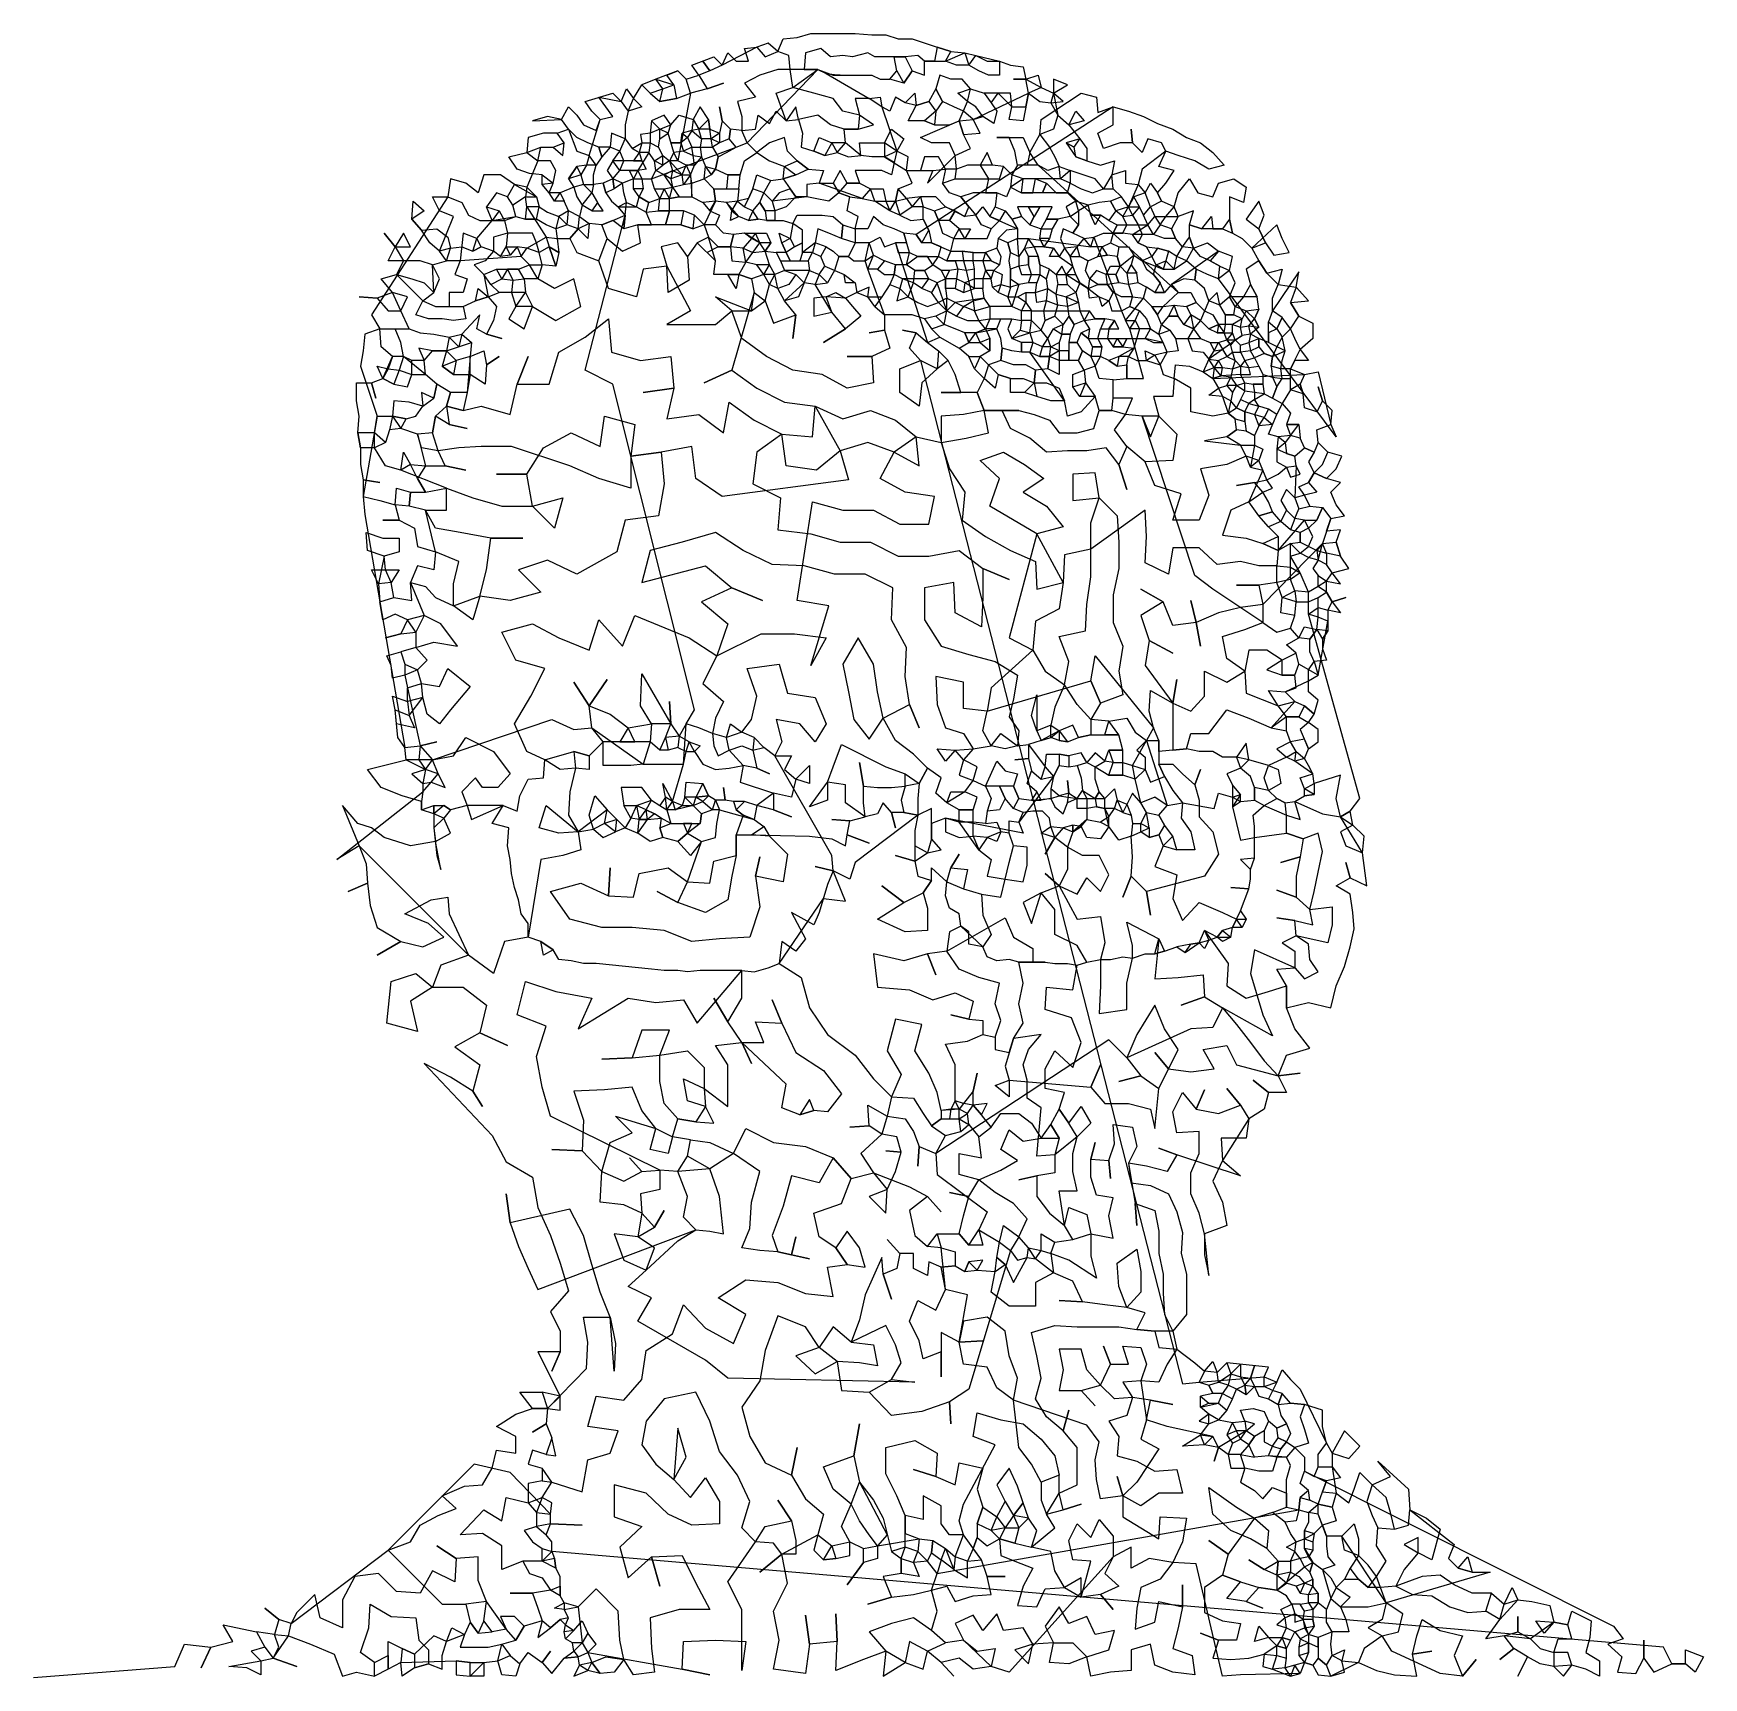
# Model space of a CAD drawing. Header units: metres. Extents: x 0 to 1205, y 0 to 1186.
import ezdxf

# ---------------------------------------------------------------- set-up
doc = ezdxf.new("R2010")
doc.units = ezdxf.units.M
doc.layers.add('Draw', color=2, linetype='CONTINUOUS')
doc.layers.add('Skip', color=1, linetype='CONTINUOUS')

msp = doc.modelspace()

# ---------------------------------------------------------------- linework, layer by layer
at = {"layer": 'draw'}
for p, q in [((537, 1173), (541, 1182)), ((541, 1182), (551, 1183)), ((551, 1183), (561, 1186)), ((561, 1186), (593, 1186)), ((593, 1186), (605, 1185)), ((605, 1185), (615, 1185)), ((615, 1185), (624, 1182)), ((624, 1182), (634, 1182)), ((634, 1182), (652, 1176)), ((475, 1163), (491, 1169)), ((491, 1169), (497, 1163)), ((497, 1163), (501, 1172)), ((501, 1172), (507, 1166)), ((513, 1175), (522, 1176)), ((516, 1166), (513, 1175)), ((530, 1179), (522, 1176)), ((522, 1176), (528, 1169)), ((528, 1169), (537, 1173)), ((537, 1173), (530, 1179)), ((545, 1170), (537, 1173)), ((546, 1160), (545, 1170)), ((557, 1172), (556, 1160)), ((568, 1175), (557, 1172)), ((575, 1169), (568, 1175)), ((584, 1170), (575, 1169)), ((591, 1169), (584, 1170)), ((602, 1172), (591, 1169)), ((607, 1169), (602, 1172)), ((629, 1169), (607, 1169)), ((623, 1159), (621, 1169)), ((638, 1170), (629, 1169)), ((629, 1169), (634, 1159)), ((643, 1166), (638, 1170)), ((652, 1176), (650, 1166)), ((662, 1173), (652, 1176)), ((658, 1166), (662, 1173)), ((662, 1173), (672, 1172)), ((672, 1172), (680, 1170)), ((672, 1172), (675, 1163)), ((675, 1163), (680, 1170)), ((680, 1170), (688, 1166)), ((465, 1159), (449, 1153)), ((465, 1159), (471, 1153)), ((480, 1156), (475, 1163)), ((488, 1159), (480, 1156)), ((488, 1159), (483, 1166)), ((497, 1163), (488, 1159)), ((507, 1166), (516, 1166)), ((566, 1160), (537, 1160)), ((548, 1147), (546, 1160)), ((566, 1160), (577, 1156)), ((566, 1160), (572, 1157)), ((577, 1156), (572, 1157)), ((572, 1157), (582, 1156)), ((618, 1153), (623, 1159)), ((623, 1159), (628, 1150)), ((634, 1159), (628, 1150)), ((634, 1159), (643, 1156)), ((643, 1156), (643, 1166)), ((643, 1166), (658, 1166)), ((666, 1163), (658, 1166)), ((675, 1163), (666, 1163)), ((682, 1159), (675, 1163)), ((689, 1156), (682, 1159)), ((688, 1166), (697, 1166)), ((697, 1166), (697, 1156)), ((697, 1166), (705, 1163)), ((705, 1163), (714, 1162)), ((714, 1162), (716, 1153)), ((424, 1137), (428, 1146)), ((428, 1146), (433, 1139)), ((449, 1153), (439, 1149)), ((439, 1149), (445, 1143)), ((445, 1143), (454, 1146)), ((454, 1146), (449, 1153)), ((452, 1137), (454, 1146)), ((454, 1146), (462, 1149)), ((462, 1149), (457, 1156)), ((462, 1149), (464, 1139)), ((471, 1153), (480, 1156)), ((474, 1143), (471, 1153)), ((486, 1146), (474, 1143)), ((480, 1156), (486, 1146)), ((486, 1146), (498, 1150)), ((524, 1156), (513, 1150)), ((513, 1150), (521, 1140)), ((536, 1143), (548, 1147)), ((577, 1156), (605, 1156)), ((605, 1156), (611, 1153)), ((611, 1153), (618, 1153)), ((628, 1150), (618, 1153)), ((651, 1146), (646, 1137)), ((654, 1156), (651, 1146)), ((656, 1137), (651, 1146)), ((662, 1153), (654, 1156)), ((670, 1153), (662, 1153)), ((667, 1143), (676, 1146)), ((676, 1146), (670, 1153)), ((674, 1137), (676, 1146)), ((697, 1156), (689, 1156)), ((716, 1153), (707, 1153)), ((716, 1153), (725, 1156)), ((718, 1143), (716, 1153)), ((727, 1147), (718, 1143)), ((725, 1156), (727, 1147)), ((727, 1147), (736, 1143)), ((746, 1149), (736, 1153)), ((736, 1153), (736, 1143)), ((736, 1143), (746, 1149)), ((381, 1124), (386, 1133)), ((386, 1133), (392, 1127)), ((398, 1137), (418, 1143)), ((403, 1130), (398, 1137)), ((418, 1126), (408, 1140)), ((418, 1143), (424, 1137)), ((424, 1137), (429, 1130)), ((429, 1130), (433, 1139)), ((439, 1133), (429, 1130)), ((433, 1139), (439, 1133)), ((445, 1143), (452, 1137)), ((464, 1139), (452, 1137)), ((464, 1139), (474, 1143)), ((481, 1133), (476, 1124)), ((487, 1124), (481, 1133)), ((497, 1123), (495, 1133)), ((521, 1140), (508, 1137)), ((508, 1137), (511, 1126)), ((550, 1133), (543, 1123)), ((552, 1124), (550, 1133)), ((577, 1139), (563, 1143)), ((584, 1130), (577, 1139)), ((603, 1139), (593, 1139)), ((593, 1139), (596, 1127)), ((603, 1139), (611, 1140)), ((612, 1133), (603, 1139)), ((611, 1140), (612, 1133)), ((618, 1130), (612, 1133)), ((622, 1140), (618, 1130)), ((629, 1136), (622, 1140)), ((629, 1136), (636, 1143)), ((637, 1134), (629, 1136)), ((631, 1123), (637, 1134)), ((636, 1143), (637, 1134)), ((637, 1134), (646, 1137)), ((646, 1137), (651, 1130)), ((656, 1137), (651, 1130)), ((664, 1133), (656, 1137)), ((671, 1130), (664, 1133)), ((674, 1137), (667, 1143)), ((668, 1123), (674, 1137)), ((680, 1133), (674, 1137)), ((685, 1126), (680, 1133)), ((686, 1143), (691, 1136)), ((705, 1143), (686, 1143)), ((691, 1136), (696, 1143)), ((691, 1136), (695, 1130)), ((704, 1124), (706, 1133)), ((706, 1133), (705, 1143)), ((706, 1133), (716, 1133)), ((718, 1143), (714, 1123)), ((718, 1143), (726, 1137)), ((726, 1137), (734, 1136)), ((736, 1143), (734, 1136)), ((734, 1136), (743, 1137)), ((734, 1136), (739, 1127)), ((743, 1137), (736, 1143)), ((756, 1143), (767, 1140)), ((767, 1140), (768, 1129)), ((768, 1129), (779, 1133)), ((779, 1120), (779, 1133)), ((779, 1133), (790, 1130)), ((371, 1126), (360, 1123)), ((381, 1124), (371, 1126)), ((386, 1117), (381, 1124)), ((392, 1127), (397, 1120)), ((409, 1124), (403, 1130)), ((406, 1116), (409, 1124)), ((409, 1124), (418, 1126)), ((429, 1130), (427, 1120)), ((446, 1123), (445, 1114)), ((455, 1127), (446, 1123)), ((452, 1117), (446, 1123)), ((460, 1120), (455, 1127)), ((460, 1120), (466, 1127)), ((466, 1127), (476, 1124)), ((476, 1124), (475, 1116)), ((476, 1124), (480, 1117)), ((480, 1117), (487, 1124)), ((489, 1110), (487, 1124)), ((497, 1123), (495, 1114)), ((503, 1117), (497, 1123)), ((511, 1126), (511, 1116)), ((521, 1117), (523, 1127)), ((523, 1127), (531, 1121)), ((531, 1121), (536, 1130)), ((536, 1130), (543, 1123)), ((543, 1123), (552, 1124)), ((566, 1127), (552, 1124)), ((552, 1124), (555, 1114)), ((575, 1120), (566, 1127)), ((596, 1127), (584, 1130)), ((596, 1127), (595, 1117)), ((606, 1120), (596, 1127)), ((643, 1123), (631, 1123)), ((651, 1130), (643, 1123)), ((643, 1123), (650, 1120)), ((651, 1130), (650, 1120)), ((661, 1120), (668, 1123)), ((668, 1123), (678, 1124)), ((668, 1123), (671, 1113)), ((678, 1124), (671, 1130)), ((678, 1124), (685, 1126)), ((683, 1114), (678, 1124)), ((693, 1121), (685, 1126)), ((695, 1130), (693, 1121)), ((714, 1123), (704, 1124)), ((726, 1113), (727, 1124)), ((739, 1127), (736, 1117)), ((739, 1127), (747, 1120)), ((747, 1120), (752, 1130)), ((758, 1123), (747, 1120)), ((752, 1130), (758, 1123)), ((790, 1130), (801, 1126)), ((801, 1126), (811, 1121)), ((811, 1121), (822, 1117)), ((357, 1111), (356, 1100)), ((368, 1114), (357, 1111)), ((378, 1114), (368, 1114)), ((378, 1114), (386, 1117)), ((383, 1107), (378, 1114)), ((392, 1111), (386, 1117)), ((400, 1107), (392, 1111)), ((397, 1120), (406, 1116)), ((417, 1114), (416, 1104)), ((427, 1110), (417, 1114)), ((423, 1101), (427, 1110)), ((427, 1120), (427, 1110)), ((427, 1110), (432, 1103)), ((445, 1114), (438, 1113)), ((438, 1113), (439, 1107)), ((452, 1117), (445, 1114)), ((445, 1114), (445, 1107)), ((451, 1104), (452, 1110)), ((452, 1117), (460, 1120)), ((458, 1114), (452, 1117)), ((452, 1110), (452, 1117)), ((452, 1110), (458, 1114)), ((458, 1114), (460, 1120)), ((462, 1100), (458, 1114)), ((467, 1107), (468, 1114)), ((472, 1111), (467, 1107)), ((475, 1116), (468, 1114)), ((468, 1114), (472, 1111)), ((475, 1116), (472, 1111)), ((472, 1111), (475, 1104)), ((480, 1117), (475, 1116)), ((475, 1116), (482, 1110)), ((482, 1110), (480, 1117)), ((488, 1117), (480, 1117)), ((482, 1110), (481, 1104)), ((489, 1110), (482, 1110)), ((488, 1117), (495, 1114)), ((495, 1114), (489, 1110)), ((490, 1104), (489, 1110)), ((495, 1107), (489, 1110)), ((495, 1114), (495, 1107)), ((502, 1110), (495, 1107)), ((502, 1110), (503, 1117)), ((507, 1104), (502, 1110)), ((511, 1116), (503, 1117)), ((511, 1116), (521, 1117)), ((515, 1107), (511, 1116)), ((542, 1111), (531, 1107)), ((544, 1101), (542, 1111)), ((555, 1114), (554, 1104)), ((563, 1101), (567, 1111)), ((567, 1111), (576, 1107)), ((585, 1117), (575, 1120)), ((586, 1107), (585, 1117)), ((585, 1117), (595, 1117)), ((595, 1117), (606, 1120)), ((614, 1107), (619, 1117)), ((619, 1117), (628, 1110)), ((628, 1110), (623, 1101)), ((648, 1107), (640, 1111)), ((650, 1120), (661, 1120)), ((671, 1113), (683, 1114)), ((676, 1103), (671, 1113)), ((695, 1111), (714, 1111)), ((708, 1101), (704, 1111)), ((736, 1117), (726, 1113)), ((726, 1113), (733, 1104)), ((755, 1110), (745, 1107)), ((751, 1104), (755, 1110)), ((755, 1110), (760, 1103)), ((768, 1114), (779, 1120)), ((772, 1103), (768, 1114)), ((793, 1107), (792, 1117)), ((804, 1110), (800, 1100)), ((814, 1107), (804, 1110)), ((822, 1117), (832, 1111)), ((832, 1111), (842, 1107)), ((349, 1088), (343, 1097)), ((356, 1100), (366, 1104)), ((356, 1100), (364, 1094)), ((364, 1094), (366, 1104)), ((366, 1104), (375, 1104)), ((375, 1104), (383, 1107)), ((375, 1104), (382, 1098)), ((382, 1098), (383, 1107)), ((392, 1101), (401, 1098)), ((401, 1098), (399, 1091)), ((408, 1104), (400, 1107)), ((406, 1091), (401, 1098)), ((410, 1097), (406, 1091)), ((416, 1104), (408, 1104)), ((408, 1104), (410, 1097)), ((416, 1104), (410, 1097)), ((423, 1101), (416, 1104)), ((418, 1094), (423, 1101)), ((426, 1094), (423, 1101)), ((432, 1103), (439, 1107)), ((437, 1100), (432, 1103)), ((437, 1100), (433, 1094)), ((444, 1100), (437, 1100)), ((437, 1100), (439, 1094)), ((439, 1107), (445, 1107)), ((445, 1107), (444, 1100)), ((448, 1094), (444, 1100)), ((445, 1107), (451, 1104)), ((448, 1094), (454, 1098)), ((454, 1098), (451, 1104)), ((454, 1091), (454, 1098)), ((454, 1098), (459, 1094)), ((462, 1100), (459, 1094)), ((467, 1107), (460, 1107)), ((469, 1101), (462, 1100)), ((465, 1094), (462, 1100)), ((467, 1107), (469, 1101)), ((475, 1104), (469, 1101)), ((469, 1101), (476, 1098)), ((476, 1098), (475, 1104)), ((475, 1104), (481, 1104)), ((477, 1091), (476, 1098)), ((476, 1098), (482, 1097)), ((482, 1097), (477, 1091)), ((481, 1104), (482, 1097)), ((482, 1097), (485, 1090)), ((495, 1107), (490, 1104)), ((490, 1104), (494, 1097)), ((492, 1088), (494, 1097)), ((494, 1097), (500, 1100)), ((500, 1100), (507, 1104)), ((507, 1104), (515, 1107)), ((513, 1094), (522, 1100)), ((522, 1100), (515, 1107)), ((531, 1107), (522, 1100)), ((522, 1100), (531, 1094)), ((551, 1094), (544, 1101)), ((554, 1104), (563, 1101)), ((563, 1101), (571, 1098)), ((576, 1107), (571, 1098)), ((571, 1098), (580, 1100)), ((586, 1107), (576, 1107)), ((576, 1107), (580, 1100)), ((580, 1100), (586, 1107)), ((580, 1100), (588, 1097)), ((588, 1097), (597, 1098)), ((597, 1098), (596, 1107)), ((596, 1107), (614, 1107)), ((605, 1097), (597, 1098)), ((614, 1097), (605, 1097)), ((614, 1107), (614, 1097)), ((623, 1101), (614, 1107)), ((623, 1101), (614, 1097)), ((614, 1097), (621, 1093)), ((623, 1101), (621, 1093)), ((631, 1097), (623, 1101)), ((630, 1087), (631, 1097)), ((643, 1097), (640, 1087)), ((653, 1097), (643, 1097)), ((658, 1088), (653, 1097)), ((665, 1098), (661, 1107)), ((665, 1098), (676, 1103)), ((666, 1088), (665, 1098)), ((688, 1100), (683, 1091)), ((692, 1091), (688, 1100)), ((710, 1091), (708, 1101)), ((719, 1100), (717, 1091)), ((725, 1091), (719, 1100)), ((733, 1104), (737, 1097)), ((737, 1097), (740, 1090)), ((745, 1107), (752, 1097)), ((751, 1104), (745, 1107)), ((752, 1097), (751, 1104)), ((760, 1094), (752, 1097)), ((760, 1103), (760, 1094)), ((784, 1107), (772, 1103)), ((793, 1107), (784, 1107)), ((800, 1100), (793, 1107)), ((817, 1101), (814, 1107)), ((826, 1098), (817, 1101)), ((842, 1107), (851, 1100)), ((851, 1100), (859, 1091)), ((358, 1085), (349, 1088)), ((367, 1084), (358, 1085)), ((373, 1094), (364, 1094)), ((377, 1087), (373, 1094)), ((375, 1078), (377, 1087)), ((386, 1081), (392, 1090)), ((399, 1091), (392, 1090)), ((392, 1090), (395, 1084)), ((399, 1091), (395, 1084)), ((406, 1091), (399, 1091)), ((404, 1084), (406, 1091)), ((418, 1094), (414, 1087)), ((414, 1087), (418, 1081)), ((439, 1094), (418, 1094)), ((418, 1081), (423, 1087)), ((423, 1087), (426, 1094)), ((436, 1087), (423, 1087)), ((433, 1081), (430, 1087)), ((436, 1087), (433, 1081)), ((442, 1088), (436, 1087)), ((436, 1087), (439, 1081)), ((439, 1094), (442, 1088)), ((446, 1081), (449, 1087)), ((449, 1087), (448, 1094)), ((454, 1091), (448, 1094)), ((449, 1087), (454, 1091)), ((455, 1084), (449, 1087)), ((459, 1094), (454, 1091)), ((455, 1084), (461, 1087)), ((459, 1094), (461, 1087)), ((465, 1094), (459, 1094)), ((461, 1087), (460, 1081)), ((461, 1087), (468, 1084)), ((471, 1091), (465, 1094)), ((468, 1084), (471, 1091)), ((477, 1091), (471, 1091)), ((471, 1091), (474, 1084)), ((474, 1084), (477, 1091)), ((484, 1081), (485, 1090)), ((485, 1090), (492, 1088)), ((485, 1090), (489, 1084)), ((492, 1088), (489, 1084)), ((492, 1088), (501, 1084)), ((510, 1084), (513, 1094)), ((531, 1094), (542, 1090)), ((541, 1081), (542, 1090)), ((542, 1090), (551, 1094)), ((542, 1090), (550, 1084)), ((550, 1084), (559, 1088)), ((559, 1088), (551, 1094)), ((559, 1088), (570, 1087)), ((570, 1087), (567, 1078)), ((582, 1087), (577, 1078)), ((587, 1078), (582, 1087)), ((612, 1087), (593, 1087)), ((593, 1087), (596, 1078)), ((619, 1084), (612, 1087)), ((621, 1093), (619, 1084)), ((634, 1078), (630, 1087)), ((630, 1087), (649, 1087)), ((649, 1087), (645, 1078)), ((649, 1087), (658, 1088)), ((658, 1088), (656, 1078)), ((666, 1088), (658, 1088)), ((665, 1081), (666, 1088)), ((674, 1091), (666, 1088)), ((692, 1091), (674, 1091)), ((700, 1090), (692, 1091)), ((697, 1081), (700, 1090)), ((706, 1084), (700, 1090)), ((710, 1091), (706, 1084)), ((725, 1091), (710, 1091)), ((732, 1087), (725, 1091)), ((740, 1090), (732, 1087)), ((740, 1090), (748, 1087)), ((741, 1081), (740, 1090)), ((748, 1087), (741, 1081)), ((748, 1087), (748, 1078)), ((766, 1081), (748, 1087)), ((760, 1094), (770, 1091)), ((770, 1091), (780, 1094)), ((780, 1094), (778, 1084)), ((778, 1084), (788, 1087)), ((788, 1087), (788, 1078)), ((800, 1088), (797, 1077)), ((823, 1087), (812, 1090)), ((817, 1078), (823, 1087)), ((848, 1088), (838, 1094)), ((859, 1091), (848, 1088)), ((312, 1078), (301, 1081)), ((321, 1071), (312, 1078)), ((337, 1084), (325, 1084)), ((347, 1077), (337, 1084)), ((342, 1068), (347, 1077)), ((356, 1075), (347, 1077)), ((356, 1075), (355, 1068)), ((363, 1068), (356, 1075)), ((367, 1077), (367, 1084)), ((367, 1084), (375, 1078)), ((375, 1078), (367, 1077)), ((372, 1071), (367, 1077)), ((372, 1071), (375, 1078)), ((395, 1084), (386, 1081)), ((386, 1081), (390, 1075)), ((397, 1077), (390, 1075)), ((390, 1075), (392, 1068)), ((395, 1084), (397, 1077)), ((397, 1077), (404, 1077)), ((403, 1071), (397, 1077)), ((404, 1077), (403, 1071)), ((404, 1077), (404, 1084)), ((411, 1078), (404, 1077)), ((418, 1081), (411, 1078)), ((413, 1071), (411, 1078)), ((419, 1074), (413, 1071)), ((425, 1078), (418, 1081)), ((418, 1081), (419, 1074)), ((425, 1078), (419, 1074)), ((426, 1071), (425, 1078)), ((433, 1074), (433, 1081)), ((433, 1081), (446, 1081)), ((440, 1074), (433, 1074)), ((437, 1068), (433, 1074)), ((437, 1068), (440, 1074)), ((439, 1081), (440, 1074)), ((448, 1074), (446, 1081)), ((452, 1067), (448, 1074)), ((448, 1074), (455, 1074)), ((455, 1074), (452, 1067)), ((460, 1081), (455, 1084)), ((455, 1074), (461, 1075)), ((459, 1067), (455, 1074)), ((459, 1067), (461, 1075)), ((468, 1084), (460, 1081)), ((460, 1081), (461, 1075)), ((461, 1075), (469, 1077)), ((461, 1075), (466, 1068)), ((469, 1077), (468, 1084)), ((468, 1084), (474, 1084)), ((474, 1084), (469, 1077)), ((469, 1077), (475, 1078)), ((475, 1078), (474, 1084)), ((475, 1078), (484, 1081)), ((475, 1068), (475, 1078)), ((489, 1084), (484, 1081)), ((484, 1081), (491, 1074)), ((491, 1074), (509, 1074)), ((492, 1065), (491, 1074)), ((501, 1084), (500, 1074)), ((510, 1084), (501, 1084)), ((509, 1074), (508, 1065)), ((509, 1074), (510, 1084)), ((516, 1067), (519, 1074)), ((519, 1074), (522, 1084)), ((527, 1071), (519, 1074)), ((522, 1084), (532, 1080)), ((527, 1071), (532, 1080)), ((532, 1080), (541, 1081)), ((546, 1074), (538, 1071)), ((550, 1084), (541, 1081)), ((541, 1081), (546, 1074)), ((546, 1074), (550, 1068)), ((567, 1078), (558, 1077)), ((558, 1077), (558, 1068)), ((567, 1078), (577, 1078)), ((577, 1078), (581, 1071)), ((581, 1071), (587, 1078)), ((596, 1078), (587, 1078)), ((596, 1078), (604, 1074)), ((604, 1074), (598, 1067)), ((604, 1074), (613, 1074)), ((607, 1065), (604, 1074)), ((613, 1074), (615, 1065)), ((622, 1065), (624, 1074)), ((624, 1074), (634, 1078)), ((630, 1067), (624, 1074)), ((656, 1078), (665, 1081)), ((661, 1071), (656, 1078)), ((665, 1081), (697, 1081)), ((689, 1081), (687, 1071)), ((705, 1075), (702, 1068)), ((706, 1084), (705, 1075)), ((705, 1075), (713, 1071)), ((714, 1081), (706, 1084)), ((713, 1071), (714, 1081)), ((723, 1081), (714, 1081)), ((721, 1071), (723, 1081)), ((723, 1081), (731, 1078)), ((731, 1078), (728, 1071)), ((731, 1078), (738, 1071)), ((748, 1078), (741, 1081)), ((746, 1071), (748, 1078)), ((748, 1078), (756, 1074)), ((756, 1074), (764, 1071)), ((764, 1071), (772, 1074)), ((772, 1074), (766, 1081)), ((772, 1074), (779, 1074)), ((779, 1074), (778, 1084)), ((779, 1074), (785, 1068)), ((788, 1078), (797, 1077)), ((797, 1077), (802, 1071)), ((802, 1071), (806, 1078)), ((806, 1078), (811, 1071)), ((811, 1071), (817, 1078)), ((834, 1081), (840, 1071)), ((851, 1068), (855, 1078)), ((855, 1078), (866, 1081)), ((866, 1081), (875, 1075)), ((875, 1075), (873, 1064)), ((273, 1052), (274, 1065)), ((274, 1065), (282, 1058)), ((288, 1068), (299, 1068)), ((299, 1068), (309, 1064)), ((309, 1064), (314, 1055)), ((334, 1071), (327, 1061)), ((327, 1061), (336, 1058)), ((331, 1051), (327, 1061)), ((342, 1068), (334, 1071)), ((346, 1062), (342, 1068)), ((355, 1068), (346, 1062)), ((348, 1054), (346, 1062)), ((356, 1061), (355, 1068)), ((355, 1068), (363, 1068)), ((355, 1052), (356, 1061)), ((365, 1061), (356, 1061)), ((363, 1068), (365, 1061)), ((363, 1052), (365, 1061)), ((365, 1061), (371, 1057)), ((380, 1071), (372, 1071)), ((376, 1065), (372, 1071)), ((376, 1065), (380, 1071)), ((383, 1065), (376, 1065)), ((380, 1071), (383, 1065)), ((386, 1058), (383, 1065)), ((392, 1068), (396, 1062)), ((396, 1062), (394, 1054)), ((403, 1058), (396, 1062)), ((403, 1071), (407, 1064)), ((407, 1064), (403, 1058)), ((411, 1058), (407, 1064)), ((413, 1071), (417, 1065)), ((417, 1065), (422, 1061)), ((422, 1061), (428, 1064)), ((427, 1055), (422, 1061)), ((428, 1064), (426, 1071)), ((427, 1055), (428, 1064)), ((428, 1064), (435, 1061)), ((435, 1061), (437, 1068)), ((435, 1061), (442, 1057)), ((444, 1064), (437, 1068)), ((442, 1057), (444, 1064)), ((444, 1064), (452, 1067)), ((451, 1058), (452, 1067)), ((452, 1067), (459, 1067)), ((459, 1067), (466, 1068)), ((459, 1058), (459, 1067)), ((466, 1068), (475, 1068)), ((475, 1068), (483, 1064)), ((492, 1065), (483, 1064)), ((483, 1064), (488, 1058)), ((488, 1058), (492, 1065)), ((500, 1064), (492, 1065)), ((508, 1065), (500, 1064)), ((500, 1064), (504, 1058)), ((504, 1058), (508, 1065)), ((516, 1067), (508, 1065)), ((508, 1065), (513, 1061)), ((513, 1061), (516, 1067)), ((513, 1061), (519, 1058)), ((519, 1058), (524, 1064)), ((524, 1064), (527, 1071)), ((528, 1058), (524, 1064)), ((533, 1065), (527, 1071)), ((538, 1071), (533, 1065)), ((533, 1065), (535, 1058)), ((543, 1061), (535, 1058)), ((550, 1068), (543, 1061)), ((558, 1068), (550, 1068)), ((564, 1067), (558, 1068)), ((574, 1065), (564, 1067)), ((581, 1071), (574, 1065)), ((581, 1071), (589, 1068)), ((587, 1058), (589, 1068)), ((589, 1068), (598, 1067)), ((598, 1067), (607, 1065)), ((607, 1065), (622, 1065)), ((615, 1065), (618, 1058)), ((618, 1058), (622, 1065)), ((622, 1065), (630, 1067)), ((622, 1065), (625, 1055)), ((640, 1068), (630, 1067)), ((630, 1067), (634, 1061)), ((634, 1061), (640, 1068)), ((642, 1061), (634, 1061)), ((640, 1068), (642, 1061)), ((642, 1052), (642, 1061)), ((642, 1061), (650, 1058)), ((650, 1058), (658, 1061)), ((658, 1061), (651, 1068)), ((658, 1061), (665, 1058)), ((669, 1068), (661, 1071)), ((678, 1071), (669, 1068)), ((675, 1061), (669, 1068)), ((672, 1054), (675, 1061)), ((675, 1061), (680, 1055)), ((695, 1071), (678, 1071)), ((680, 1055), (685, 1061)), ((685, 1061), (690, 1054)), ((690, 1054), (694, 1061)), ((695, 1071), (694, 1061)), ((694, 1061), (701, 1058)), ((702, 1068), (695, 1071)), ((735, 1061), (710, 1061)), ((710, 1061), (713, 1054)), ((746, 1071), (713, 1071)), ((722, 1054), (718, 1061)), ((726, 1061), (722, 1054)), ((731, 1052), (735, 1061)), ((752, 1065), (745, 1061)), ((745, 1061), (748, 1054)), ((752, 1065), (746, 1071)), ((754, 1058), (752, 1065)), ((761, 1062), (754, 1058)), ((769, 1064), (761, 1062)), ((763, 1055), (761, 1062)), ((777, 1065), (769, 1064)), ((785, 1068), (777, 1065)), ((781, 1058), (777, 1065)), ((790, 1061), (781, 1058)), ((790, 1061), (785, 1068)), ((794, 1068), (786, 1054)), ((793, 1055), (790, 1061)), ((790, 1061), (798, 1061)), ((798, 1061), (793, 1055)), ((802, 1071), (794, 1068)), ((798, 1061), (794, 1068)), ((801, 1055), (798, 1061)), ((801, 1055), (806, 1061)), ((814, 1065), (806, 1061)), ((806, 1061), (809, 1054)), ((814, 1065), (811, 1071)), ((823, 1061), (814, 1065)), ((817, 1054), (823, 1061)), ((823, 1061), (826, 1071)), ((826, 1054), (823, 1061)), ((840, 1071), (851, 1068)), ((873, 1064), (863, 1068)), ((888, 1055), (884, 1065)), ((282, 1058), (273, 1052)), ((280, 1044), (273, 1052)), ((303, 1054), (293, 1058)), ((314, 1055), (322, 1051)), ((322, 1051), (340, 1051)), ((336, 1058), (331, 1051)), ((336, 1058), (340, 1051)), ((340, 1051), (348, 1054)), ((340, 1051), (342, 1042)), ((348, 1054), (355, 1052)), ((355, 1052), (363, 1052)), ((370, 1048), (363, 1052)), ((371, 1057), (379, 1054)), ((386, 1058), (379, 1054)), ((379, 1054), (385, 1048)), ((385, 1048), (386, 1058)), ((394, 1054), (386, 1058)), ((393, 1045), (394, 1054)), ((401, 1049), (393, 1045)), ((394, 1054), (401, 1049)), ((401, 1049), (400, 1038)), ((410, 1048), (401, 1049)), ((403, 1058), (411, 1058)), ((418, 1051), (410, 1048)), ((418, 1051), (427, 1055)), ((426, 1045), (418, 1051)), ((427, 1055), (426, 1045)), ((442, 1057), (451, 1058)), ((446, 1048), (442, 1057)), ((469, 1058), (451, 1058)), ((459, 1058), (456, 1048)), ((469, 1058), (467, 1048)), ((477, 1055), (469, 1058)), ((476, 1045), (477, 1055)), ((484, 1048), (477, 1055)), ((488, 1058), (495, 1055)), ((495, 1055), (492, 1048)), ((503, 1051), (504, 1058)), ((509, 1054), (503, 1051)), ((504, 1058), (509, 1054)), ((516, 1051), (509, 1054)), ((519, 1058), (516, 1051)), ((516, 1051), (523, 1052)), ((523, 1052), (519, 1058)), ((529, 1051), (523, 1052)), ((535, 1058), (528, 1058)), ((528, 1058), (529, 1051)), ((529, 1051), (541, 1051)), ((535, 1058), (535, 1051)), ((541, 1051), (548, 1049)), ((548, 1049), (551, 1055)), ((555, 1044), (548, 1049)), ((551, 1055), (569, 1055)), ((569, 1055), (577, 1054)), ((577, 1054), (584, 1048)), ((595, 1054), (587, 1058)), ((593, 1045), (595, 1054)), ((606, 1054), (602, 1045)), ((613, 1048), (606, 1054)), ((625, 1055), (618, 1058)), ((625, 1055), (633, 1051)), ((633, 1051), (642, 1052)), ((646, 1044), (642, 1052)), ((650, 1058), (653, 1051)), ((653, 1051), (656, 1042)), ((661, 1051), (653, 1051)), ((665, 1058), (661, 1051)), ((665, 1058), (672, 1054)), ((680, 1055), (672, 1054)), ((684, 1048), (680, 1055)), ((697, 1051), (690, 1054)), ((697, 1051), (691, 1045)), ((701, 1058), (697, 1051)), ((701, 1058), (706, 1052)), ((713, 1054), (706, 1052)), ((706, 1052), (710, 1045)), ((713, 1054), (719, 1048)), ((719, 1048), (722, 1054)), ((727, 1045), (731, 1052)), ((739, 1052), (731, 1052)), ((739, 1052), (735, 1045)), ((748, 1054), (754, 1058)), ((754, 1048), (748, 1054)), ((754, 1058), (754, 1048)), ((766, 1048), (763, 1055)), ((763, 1055), (770, 1055)), ((770, 1055), (766, 1048)), ((776, 1051), (770, 1055)), ((781, 1058), (776, 1051)), ((776, 1051), (782, 1048)), ((786, 1054), (781, 1058)), ((786, 1054), (793, 1055)), ((789, 1048), (786, 1054)), ((793, 1055), (797, 1048)), ((804, 1048), (801, 1055)), ((804, 1048), (809, 1054)), ((809, 1054), (813, 1048)), ((809, 1054), (826, 1054)), ((813, 1048), (817, 1054)), ((837, 1058), (826, 1054)), ((834, 1048), (837, 1058)), ((843, 1045), (850, 1054)), ((850, 1054), (851, 1045)), ((863, 1052), (858, 1045)), ((865, 1042), (863, 1052)), ((875, 1052), (884, 1045)), ((884, 1045), (888, 1055)), ((261, 1032), (253, 1042)), ((267, 1042), (261, 1032)), ((272, 1032), (267, 1042)), ((280, 1044), (291, 1045)), ((286, 1035), (280, 1044)), ((291, 1045), (299, 1039)), ((299, 1039), (301, 1031)), ((310, 1042), (308, 1022)), ((320, 1038), (310, 1042)), ((317, 1029), (320, 1038)), ((323, 1032), (320, 1038)), ((342, 1042), (332, 1039)), ((332, 1039), (332, 1029)), ((360, 1042), (342, 1042)), ((356, 1031), (370, 1039)), ((363, 1035), (360, 1042)), ((377, 1045), (370, 1048)), ((370, 1039), (372, 1032)), ((370, 1039), (378, 1038)), ((385, 1048), (377, 1045)), ((377, 1045), (378, 1038)), ((378, 1038), (387, 1038)), ((378, 1038), (379, 1028)), ((393, 1045), (385, 1048)), ((387, 1038), (393, 1045)), ((387, 1038), (392, 1028)), ((400, 1038), (393, 1045)), ((408, 1022), (414, 1038)), ((414, 1038), (410, 1048)), ((414, 1038), (425, 1029)), ((436, 1048), (426, 1045)), ((438, 1035), (436, 1048)), ((467, 1048), (436, 1048)), ((476, 1045), (467, 1048)), ((484, 1048), (476, 1045)), ((487, 1039), (479, 1035)), ((492, 1048), (484, 1048)), ((484, 1048), (487, 1039)), ((487, 1039), (494, 1032)), ((498, 1042), (492, 1048)), ((505, 1041), (498, 1042)), ((503, 1032), (505, 1041)), ((513, 1042), (505, 1041)), ((518, 1038), (512, 1031)), ((518, 1038), (513, 1042)), ((513, 1042), (529, 1042)), ((521, 1042), (518, 1038)), ((524, 1035), (518, 1038)), ((524, 1035), (521, 1042)), ((529, 1042), (532, 1035)), ((540, 1035), (538, 1042)), ((538, 1042), (546, 1038)), ((546, 1038), (540, 1035)), ((546, 1038), (549, 1032)), ((555, 1028), (555, 1044)), ((566, 1045), (564, 1035)), ((574, 1042), (566, 1045)), ((583, 1038), (574, 1042)), ((584, 1048), (583, 1038)), ((593, 1035), (583, 1038)), ((584, 1048), (593, 1045)), ((602, 1045), (593, 1045)), ((593, 1045), (593, 1035)), ((603, 1035), (611, 1039)), ((611, 1039), (614, 1032)), ((621, 1045), (613, 1048)), ((628, 1042), (621, 1045)), ((632, 1028), (628, 1042)), ((637, 1041), (628, 1042)), ((637, 1041), (641, 1035)), ((641, 1035), (646, 1044)), ((646, 1044), (648, 1035)), ((656, 1042), (664, 1038)), ((664, 1038), (668, 1045)), ((664, 1038), (688, 1038)), ((668, 1045), (676, 1045)), ((672, 1038), (668, 1045)), ((676, 1045), (672, 1038)), ((691, 1045), (684, 1048)), ((688, 1038), (691, 1045)), ((696, 1038), (695, 1031)), ((702, 1044), (696, 1038)), ((703, 1035), (696, 1038)), ((710, 1045), (702, 1044)), ((710, 1038), (703, 1035)), ((710, 1045), (710, 1038)), ((710, 1038), (718, 1038)), ((718, 1038), (715, 1031)), ((722, 1032), (718, 1038)), ((719, 1048), (727, 1045)), ((726, 1038), (727, 1045)), ((729, 1032), (726, 1038)), ((733, 1038), (726, 1038)), ((727, 1045), (735, 1045)), ((733, 1038), (729, 1032)), ((735, 1045), (733, 1038)), ((743, 1045), (741, 1038)), ((741, 1038), (744, 1031)), ((750, 1042), (743, 1045)), ((754, 1048), (750, 1042)), ((758, 1038), (750, 1042)), ((753, 1032), (758, 1038)), ((758, 1038), (765, 1039)), ((763, 1032), (758, 1038)), ((763, 1032), (765, 1039)), ((765, 1039), (772, 1042)), ((772, 1042), (786, 1042)), ((779, 1042), (777, 1035)), ((782, 1048), (779, 1042)), ((782, 1048), (804, 1048)), ((786, 1042), (789, 1048)), ((793, 1041), (786, 1042)), ((797, 1035), (793, 1041)), ((808, 1041), (793, 1041)), ((797, 1048), (800, 1041)), ((800, 1041), (797, 1035)), ((808, 1041), (804, 1048)), ((816, 1038), (808, 1041)), ((821, 1045), (813, 1048)), ((824, 1038), (816, 1038)), ((821, 1045), (824, 1038)), ((829, 1032), (824, 1038)), ((829, 1032), (834, 1039)), ((834, 1039), (834, 1048)), ((834, 1048), (843, 1045)), ((837, 1031), (834, 1039)), ((858, 1045), (843, 1045)), ((858, 1045), (865, 1042)), ((865, 1042), (872, 1038)), ((872, 1038), (879, 1031)), ((889, 1035), (884, 1045)), ((901, 1038), (897, 1048)), ((906, 1028), (901, 1038)), ((256, 1022), (261, 1032)), ((261, 1032), (272, 1032)), ((293, 1029), (286, 1035)), ((301, 1031), (293, 1029)), ((298, 1022), (293, 1029)), ((298, 1022), (301, 1031)), ((301, 1031), (309, 1032)), ((309, 1032), (317, 1029)), ((323, 1032), (317, 1029)), ((332, 1029), (326, 1022)), ((337, 1025), (332, 1029)), ((337, 1025), (341, 1032)), ((344, 1026), (337, 1025)), ((341, 1032), (344, 1026)), ((341, 1032), (349, 1032)), ((349, 1032), (344, 1026)), ((356, 1031), (349, 1032)), ((349, 1032), (352, 1025)), ((352, 1025), (356, 1031)), ((358, 1019), (352, 1025)), ((365, 1028), (363, 1035)), ((372, 1032), (365, 1028)), ((367, 1019), (365, 1028)), ((372, 1032), (379, 1028)), ((372, 1032), (377, 1018)), ((379, 1028), (377, 1018)), ((392, 1028), (408, 1022)), ((465, 1035), (453, 1032)), ((453, 1032), (457, 1018)), ((472, 1025), (465, 1035)), ((479, 1035), (472, 1025)), ((472, 1025), (473, 1008)), ((492, 1022), (479, 1035)), ((494, 1032), (486, 1028)), ((503, 1032), (494, 1032)), ((512, 1031), (503, 1032)), ((503, 1032), (504, 1022)), ((512, 1031), (519, 1028)), ((514, 1021), (512, 1031)), ((514, 1021), (524, 1035)), ((519, 1028), (528, 1029)), ((528, 1029), (524, 1035)), ((532, 1035), (524, 1035)), ((532, 1035), (528, 1029)), ((528, 1029), (536, 1028)), ((536, 1028), (539, 1022)), ((543, 1028), (536, 1028)), ((543, 1028), (540, 1035)), ((549, 1032), (543, 1028)), ((543, 1028), (546, 1022)), ((549, 1032), (555, 1035)), ((555, 1028), (553, 1022)), ((562, 1028), (555, 1028)), ((559, 1022), (562, 1028)), ((564, 1035), (562, 1028)), ((562, 1028), (568, 1025)), ((572, 1032), (564, 1035)), ((568, 1025), (572, 1032)), ((571, 1018), (568, 1025)), ((572, 1032), (577, 1029)), ((577, 1029), (581, 1025)), ((581, 1025), (578, 1015)), ((581, 1025), (588, 1025)), ((593, 1035), (588, 1025)), ((588, 1025), (592, 1022)), ((603, 1035), (593, 1035)), ((600, 1022), (606, 1026)), ((602, 1016), (606, 1026)), ((606, 1026), (603, 1035)), ((606, 1026), (614, 1022)), ((614, 1032), (622, 1035)), ((622, 1035), (624, 1028)), ((630, 1035), (622, 1035)), ((624, 1028), (632, 1028)), ((638, 1025), (630, 1019)), ((632, 1028), (638, 1025)), ((638, 1025), (653, 1025)), ((648, 1035), (641, 1035)), ((649, 1019), (645, 1025)), ((648, 1035), (662, 1029)), ((649, 1019), (653, 1025)), ((653, 1025), (655, 1032)), ((653, 1025), (659, 1022)), ((659, 1022), (662, 1029)), ((662, 1029), (670, 1029)), ((670, 1029), (678, 1028)), ((670, 1029), (671, 1022)), ((678, 1028), (687, 1028)), ((678, 1022), (678, 1028)), ((687, 1028), (685, 1022)), ((695, 1031), (687, 1028)), ((687, 1028), (691, 1022)), ((695, 1031), (698, 1025)), ((698, 1025), (697, 1019)), ((705, 1028), (703, 1035)), ((704, 1022), (705, 1028)), ((705, 1028), (711, 1025)), ((715, 1031), (711, 1025)), ((711, 1025), (711, 1018)), ((715, 1031), (722, 1032)), ((718, 1025), (715, 1031)), ((725, 1025), (718, 1025)), ((718, 1025), (718, 1019)), ((729, 1032), (722, 1032)), ((722, 1032), (725, 1025)), ((725, 1025), (726, 1019)), ((736, 1031), (729, 1032)), ((733, 1025), (736, 1031)), ((740, 1025), (733, 1025)), ((736, 1031), (740, 1025)), ((744, 1031), (740, 1025)), ((744, 1031), (748, 1025)), ((748, 1025), (753, 1032)), ((748, 1025), (755, 1025)), ((750, 1018), (748, 1025)), ((755, 1025), (753, 1032)), ((755, 1025), (761, 1022)), ((761, 1022), (768, 1025)), ((771, 1032), (763, 1032)), ((768, 1025), (771, 1032)), ((775, 1026), (768, 1025)), ((771, 1032), (777, 1035)), ((775, 1026), (771, 1032)), ((782, 1025), (775, 1026)), ((777, 1035), (783, 1032)), ((783, 1032), (782, 1025)), ((784, 1018), (782, 1025)), ((783, 1032), (790, 1032)), ((790, 1032), (794, 1026)), ((794, 1026), (792, 1019)), ((794, 1026), (800, 1022)), ((803, 1032), (797, 1035)), ((807, 1025), (800, 1022)), ((807, 1025), (803, 1032)), ((803, 1032), (811, 1031)), ((811, 1031), (807, 1025)), ((810, 1019), (807, 1025)), ((811, 1031), (819, 1029)), ((819, 1029), (817, 1022)), ((825, 1025), (819, 1029)), ((823, 1016), (825, 1025)), ((825, 1025), (829, 1032)), ((832, 1022), (825, 1025)), ((837, 1031), (829, 1032)), ((832, 1022), (837, 1031)), ((837, 1031), (847, 1035)), ((842, 1025), (837, 1031)), ((849, 1022), (842, 1025)), ((847, 1035), (855, 1029)), ((855, 1029), (849, 1022)), ((865, 1025), (855, 1029)), ((863, 1015), (865, 1025)), ((879, 1031), (889, 1035)), ((879, 1031), (884, 1022)), ((889, 1035), (895, 1026)), ((895, 1026), (906, 1028)), ((279, 1022), (256, 1022)), ((267, 1022), (262, 1012)), ((288, 1019), (279, 1022)), ((288, 1019), (298, 1022)), ((293, 1009), (288, 1019)), ((308, 1022), (298, 1022)), ((308, 1022), (304, 1012)), ((326, 1022), (318, 1019)), ((318, 1019), (325, 1012)), ((325, 1012), (334, 1016)), ((334, 1016), (350, 1016)), ((338, 1009), (334, 1016)), ((342, 1016), (338, 1009)), ((342, 1016), (346, 1008)), ((350, 1016), (358, 1019)), ((354, 1009), (350, 1016)), ((358, 1019), (367, 1019)), ((367, 1019), (364, 1009)), ((377, 1018), (367, 1019)), ((440, 1016), (435, 996)), ((457, 1018), (440, 1016)), ((491, 1012), (492, 1022)), ((504, 1022), (514, 1021)), ((522, 1019), (514, 1021)), ((531, 1019), (522, 1019)), ((527, 1012), (522, 1019)), ((527, 1012), (531, 1019)), ((535, 1012), (531, 1019)), ((542, 1015), (535, 1012)), ((539, 1022), (559, 1022)), ((539, 1022), (542, 1015)), ((542, 1015), (550, 1012)), ((556, 1006), (560, 1015)), ((559, 1022), (560, 1015)), ((560, 1015), (567, 1012)), ((567, 1012), (571, 1018)), ((571, 1018), (585, 1012)), ((578, 1015), (573, 1006)), ((592, 1022), (600, 1022)), ((602, 1016), (600, 1022)), ((609, 1016), (602, 1016)), ((614, 1022), (609, 1016)), ((609, 1016), (614, 1012)), ((622, 1019), (614, 1022)), ((621, 1012), (622, 1019)), ((630, 1019), (622, 1019)), ((636, 1015), (630, 1019)), ((635, 1006), (636, 1015)), ((643, 1015), (636, 1015)), ((643, 1015), (649, 1019)), ((646, 1009), (643, 1015)), ((655, 1015), (649, 1019)), ((661, 1015), (655, 1015)), ((655, 1015), (658, 1009)), ((658, 1009), (661, 1015)), ((691, 1022), (659, 1022)), ((667, 1016), (661, 1015)), ((665, 1022), (667, 1016)), ((667, 1016), (665, 1002)), ((673, 1015), (667, 1016)), ((671, 1022), (673, 1015)), ((679, 1016), (673, 1015)), ((679, 1016), (678, 1022)), ((679, 1002), (679, 1016)), ((687, 1015), (685, 1009)), ((693, 1015), (687, 1015)), ((687, 1015), (691, 1009)), ((691, 1022), (697, 1019)), ((691, 1009), (693, 1015)), ((697, 1019), (693, 1015)), ((693, 1015), (699, 1012)), ((705, 1016), (704, 1022)), ((711, 1018), (705, 1016)), ((705, 1003), (705, 1016)), ((718, 1019), (711, 1018)), ((711, 1018), (713, 1012)), ((720, 1012), (718, 1019)), ((726, 1019), (726, 1012)), ((733, 1016), (726, 1019)), ((731, 1009), (733, 1016)), ((733, 1016), (738, 1012)), ((742, 1018), (738, 1012)), ((745, 1012), (742, 1018)), ((750, 1018), (745, 1012)), ((752, 1012), (750, 1018)), ((759, 1015), (761, 1022)), ((762, 1009), (759, 1015)), ((767, 1015), (762, 1009)), ((774, 1012), (767, 1015)), ((774, 1012), (777, 1018)), ((777, 1018), (784, 1018)), ((784, 1018), (781, 1012)), ((789, 1013), (784, 1018)), ((789, 1013), (792, 1019)), ((796, 1013), (789, 1013)), ((789, 1013), (790, 1005)), ((792, 1019), (796, 1013)), ((797, 1006), (796, 1013)), ((800, 1022), (803, 1016)), ((803, 1016), (808, 1012)), ((808, 1012), (810, 1019)), ((810, 1019), (817, 1022)), ((815, 1016), (810, 1019)), ((817, 1022), (815, 1016)), ((815, 1016), (823, 1016)), ((817, 1022), (823, 1016)), ((839, 1016), (832, 1022)), ((838, 1008), (839, 1016)), ((847, 1012), (839, 1016)), ((849, 1022), (856, 1018)), ((855, 1009), (856, 1018)), ((863, 1015), (855, 1009)), ((856, 1018), (863, 1015)), ((867, 1006), (863, 1015)), ((884, 1022), (875, 1016)), ((875, 1016), (878, 1005)), ((890, 1013), (884, 1022)), ((890, 1013), (901, 1016)), ((898, 1005), (890, 1013)), ((901, 1016), (898, 1005)), ((911, 1003), (913, 1014)), ((251, 1009), (262, 1012)), ((259, 999), (251, 1009)), ((262, 1012), (273, 1009)), ((273, 1009), (282, 1006)), ((282, 1006), (289, 999)), ((289, 999), (293, 1009)), ((304, 1012), (313, 1009)), ((313, 1009), (310, 999)), ((319, 993), (321, 1002)), ((321, 1002), (328, 996)), ((330, 1005), (325, 1012)), ((330, 1005), (338, 1009)), ((336, 999), (330, 1005)), ((338, 1009), (346, 1008)), ((346, 1008), (345, 999)), ((346, 1008), (354, 1009)), ((364, 1009), (354, 1009)), ((354, 1009), (355, 999)), ((376, 1002), (364, 1009)), ((390, 1009), (376, 1002)), ((435, 996), (415, 1002)), ((473, 1008), (458, 999)), ((509, 1012), (491, 1012)), ((507, 1002), (501, 1012)), ((509, 1012), (507, 1002)), ((509, 1012), (518, 1009)), ((527, 1012), (518, 1009)), ((518, 1009), (520, 999)), ((531, 1005), (527, 1012)), ((535, 1012), (527, 1012)), ((528, 993), (531, 1005)), ((531, 1005), (535, 1012)), ((537, 1002), (531, 1005)), ((545, 1005), (537, 1002)), ((542, 993), (537, 1002)), ((550, 1012), (545, 1005)), ((556, 1006), (550, 1012)), ((556, 1006), (552, 996)), ((564, 1005), (556, 1006)), ((567, 1012), (564, 1005)), ((564, 1005), (573, 1006)), ((573, 1006), (567, 1012)), ((585, 1012), (593, 1006)), ((586, 1006), (585, 1012)), ((593, 1006), (586, 1006)), ((593, 1006), (594, 999)), ((603, 1003), (594, 999)), ((602, 996), (603, 1003)), ((618, 1005), (612, 996)), ((614, 1012), (621, 1012)), ((621, 1012), (618, 1005)), ((618, 1005), (625, 1002)), ((627, 1009), (621, 1012)), ((625, 1002), (623, 993)), ((627, 1009), (625, 1002)), ((625, 1002), (631, 996)), ((635, 1006), (627, 1009)), ((641, 1002), (635, 1006)), ((641, 1002), (646, 1009)), ((648, 999), (641, 1002)), ((652, 1006), (646, 1009)), ((652, 1006), (648, 999)), ((658, 1009), (652, 1006)), ((658, 1009), (658, 1002)), ((666, 1009), (658, 1009)), ((658, 1002), (659, 995)), ((665, 1002), (658, 1002)), ((665, 1002), (671, 999)), ((672, 1006), (666, 1009)), ((672, 1006), (671, 999)), ((671, 999), (679, 1002)), ((679, 1009), (672, 1006)), ((679, 1002), (672, 1006)), ((691, 1009), (679, 1009)), ((685, 1002), (679, 1002)), ((685, 1009), (685, 1002)), ((686, 995), (685, 1002)), ((692, 1003), (691, 1009)), ((692, 1003), (698, 1005)), ((696, 999), (692, 1003)), ((698, 1005), (696, 999)), ((699, 1012), (698, 1005)), ((698, 1005), (705, 1003)), ((705, 1003), (703, 996)), ((705, 1009), (711, 1005)), ((711, 1005), (705, 1003)), ((718, 1006), (711, 1005)), ((713, 1012), (726, 1012)), ((718, 1006), (720, 1012)), ((724, 1006), (718, 1006)), ((723, 999), (724, 1006)), ((726, 1012), (724, 1006)), ((726, 1012), (731, 1009)), ((732, 1002), (731, 1009)), ((732, 1002), (738, 998)), ((738, 1012), (739, 1005)), ((738, 1012), (752, 1012)), ((738, 998), (739, 1005)), ((739, 1005), (746, 1005)), ((746, 1005), (745, 1012)), ((746, 1005), (752, 999)), ((752, 1012), (755, 1006)), ((755, 1006), (752, 999)), ((761, 1002), (755, 1006)), ((762, 1009), (761, 1002)), ((761, 1002), (768, 1005)), ((762, 995), (761, 1002)), ((768, 1005), (762, 1009)), ((775, 1005), (768, 1005)), ((781, 1012), (774, 1012)), ((775, 1005), (774, 1012)), ((783, 1006), (775, 1005)), ((775, 1005), (779, 999)), ((781, 1012), (783, 1006)), ((790, 1005), (783, 1006)), ((797, 1006), (790, 1005)), ((803, 1003), (797, 1006)), ((801, 995), (803, 1003)), ((809, 999), (803, 1003)), ((808, 1012), (813, 1006)), ((813, 1006), (809, 999)), ((816, 999), (813, 1006)), ((821, 1005), (816, 999)), ((830, 1009), (821, 1005)), ((821, 1005), (826, 999)), ((838, 1008), (830, 1009)), ((845, 1002), (838, 1008)), ((848, 993), (845, 1002)), ((855, 1009), (847, 1012)), ((863, 996), (867, 1006)), ((878, 1005), (873, 996)), ((883, 996), (878, 1005)), ((894, 995), (898, 1005)), ((911, 1003), (907, 992)), ((248, 995), (235, 996)), ((259, 999), (248, 995)), ((248, 995), (256, 986)), ((270, 996), (259, 999)), ((265, 986), (270, 996)), ((281, 993), (289, 999)), ((281, 993), (290, 989)), ((290, 989), (310, 989)), ((310, 999), (300, 999)), ((300, 999), (300, 989)), ((310, 989), (319, 993)), ((310, 989), (312, 980)), ((328, 996), (319, 993)), ((328, 996), (336, 999)), ((328, 996), (334, 989)), ((334, 989), (332, 979)), ((355, 999), (336, 999)), ((348, 989), (343, 980)), ((345, 999), (348, 989)), ((360, 989), (348, 989)), ((355, 999), (360, 989)), ((360, 989), (377, 979)), ((377, 979), (395, 989)), ((504, 986), (492, 996)), ((518, 986), (520, 999)), ((518, 986), (528, 993)), ((520, 999), (528, 993)), ((528, 993), (534, 977)), ((552, 996), (542, 993)), ((550, 983), (542, 993)), ((572, 996), (563, 995)), ((563, 995), (563, 982)), ((572, 996), (579, 999)), ((576, 985), (572, 996)), ((579, 999), (586, 995)), ((594, 999), (586, 995)), ((586, 995), (591, 989)), ((591, 989), (597, 982)), ((594, 999), (602, 996)), ((607, 989), (602, 996)), ((602, 996), (612, 996)), ((612, 996), (607, 989)), ((607, 989), (614, 983)), ((623, 993), (631, 996)), ((631, 996), (638, 992)), ((638, 992), (645, 989)), ((645, 989), (653, 992)), ((653, 992), (648, 999)), ((659, 995), (653, 992)), ((653, 992), (659, 986)), ((659, 986), (659, 995)), ((659, 995), (671, 989)), ((665, 992), (659, 986)), ((671, 989), (666, 982)), ((671, 989), (678, 993)), ((679, 986), (671, 989)), ((678, 993), (686, 995)), ((678, 993), (679, 986)), ((690, 989), (686, 995)), ((690, 989), (690, 980)), ((706, 989), (690, 989)), ((703, 996), (696, 999)), ((706, 989), (703, 996)), ((703, 996), (710, 996)), ((713, 986), (706, 989)), ((710, 996), (716, 999)), ((716, 992), (710, 996)), ((713, 986), (716, 992)), ((716, 999), (716, 992)), ((716, 999), (723, 999)), ((716, 992), (720, 986)), ((724, 992), (723, 999)), ((731, 993), (724, 992)), ((729, 986), (731, 993)), ((739, 990), (731, 993)), ((737, 982), (739, 990)), ((739, 990), (738, 998)), ((738, 998), (745, 996)), ((746, 989), (739, 990)), ((752, 999), (745, 996)), ((745, 996), (747, 982)), ((754, 992), (746, 989)), ((752, 999), (754, 992)), ((754, 992), (755, 986)), ((769, 996), (762, 995)), ((771, 989), (769, 996)), ((769, 996), (776, 993)), ((776, 993), (771, 989)), ((779, 999), (776, 993)), ((776, 993), (778, 986)), ((785, 996), (779, 999)), ((793, 996), (785, 996)), ((785, 986), (791, 989)), ((791, 989), (793, 996)), ((791, 989), (798, 986)), ((793, 996), (801, 995)), ((801, 995), (807, 989)), ((811, 983), (807, 989)), ((807, 989), (815, 989)), ((816, 999), (809, 999)), ((811, 983), (815, 989)), ((815, 989), (823, 990)), ((823, 990), (819, 982)), ((826, 982), (823, 990)), ((823, 990), (832, 989)), ((826, 999), (835, 999)), ((832, 989), (839, 992)), ((832, 989), (835, 983)), ((835, 999), (839, 992)), ((839, 992), (845, 986)), ((848, 993), (842, 979)), ((854, 999), (848, 993)), ((856, 990), (848, 993)), ((856, 990), (854, 999)), ((863, 996), (856, 990)), ((860, 983), (856, 990)), ((867, 989), (863, 996)), ((883, 996), (863, 996)), ((866, 983), (867, 989)), ((873, 996), (867, 989)), ((867, 989), (875, 986)), ((884, 987), (883, 996)), ((894, 986), (894, 995)), ((907, 992), (920, 993)), ((907, 992), (913, 982)), ((244, 983), (250, 973)), ((256, 986), (265, 986)), ((285, 980), (276, 983)), ((295, 980), (285, 980)), ((303, 979), (295, 980)), ((312, 980), (303, 979)), ((320, 973), (322, 983)), ((332, 979), (327, 969)), ((343, 980), (354, 973)), ((398, 967), (415, 980)), ((474, 986), (457, 976)), ((492, 976), (504, 986)), ((511, 966), (504, 986)), ((504, 986), (518, 986)), ((550, 983), (548, 966)), ((563, 982), (576, 985)), ((586, 973), (576, 985)), ((597, 982), (586, 973)), ((634, 983), (614, 983)), ((614, 983), (614, 972)), ((643, 980), (634, 983)), ((651, 982), (643, 980)), ((643, 980), (648, 973)), ((659, 986), (651, 982)), ((657, 976), (651, 982)), ((659, 986), (666, 982)), ((666, 982), (674, 979)), ((674, 979), (682, 979)), ((682, 979), (679, 986)), ((682, 979), (690, 980)), ((687, 973), (682, 979)), ((690, 980), (687, 973)), ((690, 980), (706, 980)), ((695, 973), (698, 980)), ((706, 980), (703, 973)), ((706, 980), (713, 979)), ((713, 979), (712, 972)), ((713, 979), (713, 986)), ((720, 986), (713, 986)), ((720, 979), (713, 979)), ((719, 970), (720, 979)), ((720, 979), (720, 986)), ((727, 972), (730, 979)), ((730, 979), (729, 986)), ((730, 979), (737, 982)), ((743, 976), (737, 982)), ((747, 982), (743, 976)), ((747, 982), (751, 976)), ((758, 979), (751, 976)), ((755, 986), (758, 979)), ((755, 986), (762, 986)), ((762, 986), (758, 979)), ((758, 979), (766, 980)), ((758, 979), (762, 973)), ((766, 980), (762, 986)), ((773, 980), (766, 980)), ((773, 980), (770, 973)), ((780, 979), (773, 980)), ((776, 973), (780, 979)), ((778, 986), (785, 986)), ((783, 973), (780, 979)), ((785, 986), (788, 979)), ((791, 973), (788, 979)), ((788, 979), (795, 979)), ((791, 973), (795, 979)), ((795, 979), (798, 986)), ((795, 979), (798, 973)), ((798, 986), (803, 980)), ((803, 980), (806, 973)), ((814, 976), (811, 983)), ((819, 982), (814, 976)), ((819, 982), (826, 982)), ((830, 976), (826, 982)), ((835, 983), (830, 976)), ((842, 979), (835, 983)), ((842, 979), (837, 973)), ((848, 973), (842, 979)), ((845, 986), (851, 983)), ((851, 983), (855, 976)), ((860, 976), (860, 983)), ((860, 983), (866, 983)), ((872, 980), (866, 983)), ((871, 974), (872, 980)), ((875, 986), (872, 980)), ((875, 986), (884, 987)), ((881, 980), (875, 986)), ((877, 975), (881, 980)), ((881, 980), (884, 987)), ((881, 980), (884, 974)), ((894, 986), (891, 978)), ((891, 963), (891, 978)), ((891, 978), (897, 973)), ((901, 981), (894, 986)), ((897, 973), (901, 981)), ((907, 973), (901, 981)), ((907, 973), (913, 982)), ((913, 982), (923, 977)), ((923, 977), (923, 966)), ((250, 973), (239, 969)), ((251, 960), (250, 973)), ((250, 973), (271, 973)), ((265, 963), (261, 973)), ((271, 973), (279, 970)), ((279, 970), (289, 969)), ((289, 969), (300, 967)), ((300, 967), (298, 957)), ((300, 967), (309, 969)), ((307, 960), (300, 967)), ((309, 969), (307, 960)), ((309, 969), (316, 963)), ((327, 969), (320, 973)), ((327, 969), (338, 966)), ((379, 956), (398, 967)), ((586, 973), (570, 963)), ((614, 972), (603, 970)), ((614, 972), (618, 959)), ((637, 970), (627, 972)), ((632, 959), (637, 970)), ((637, 970), (645, 963)), ((645, 963), (654, 967)), ((648, 973), (657, 976)), ((648, 973), (654, 967)), ((654, 967), (668, 959)), ((665, 973), (657, 976)), ((672, 970), (665, 973)), ((680, 970), (672, 970)), ((675, 963), (672, 970)), ((675, 963), (680, 970)), ((680, 970), (687, 973)), ((683, 963), (680, 970)), ((690, 966), (683, 963)), ((695, 973), (687, 973)), ((687, 973), (690, 966)), ((690, 966), (690, 957)), ((698, 966), (695, 973)), ((699, 959), (698, 966)), ((703, 973), (706, 966)), ((706, 966), (712, 972)), ((713, 963), (706, 966)), ((712, 972), (719, 970)), ((719, 970), (727, 972)), ((719, 970), (721, 963)), ((732, 966), (727, 972)), ((728, 960), (732, 966)), ((732, 966), (736, 973)), ((734, 960), (732, 966)), ((743, 976), (736, 973)), ((736, 973), (742, 969)), ((742, 969), (740, 963)), ((742, 969), (743, 976)), ((742, 969), (748, 969)), ((748, 969), (747, 963)), ((751, 976), (748, 969)), ((753, 963), (756, 970)), ((756, 970), (762, 973)), ((761, 966), (756, 970)), ((762, 973), (761, 966)), ((761, 966), (764, 960)), ((761, 966), (802, 966)), ((768, 966), (770, 973)), ((771, 960), (768, 966)), ((770, 973), (783, 973)), ((776, 973), (775, 966)), ((775, 966), (779, 960)), ((779, 960), (782, 966)), ((782, 966), (786, 960)), ((786, 960), (789, 966)), ((806, 973), (791, 973)), ((798, 973), (794, 959)), ((802, 966), (806, 973)), ((802, 966), (808, 963)), ((806, 973), (812, 969)), ((812, 969), (814, 976)), ((812, 969), (820, 972)), ((815, 963), (812, 969)), ((814, 976), (820, 972)), ((820, 972), (824, 966)), ((824, 966), (842, 966)), ((824, 966), (826, 957)), ((837, 973), (830, 976)), ((837, 973), (833, 966)), ((833, 966), (836, 957)), ((837, 973), (842, 966)), ((842, 966), (849, 963)), ((848, 973), (855, 976)), ((854, 970), (848, 973)), ((855, 976), (854, 970)), ((854, 970), (865, 970)), ((855, 976), (859, 970)), ((865, 976), (855, 976)), ((855, 963), (861, 965)), ((859, 970), (860, 976)), ((861, 965), (859, 970)), ((865, 970), (861, 965)), ((861, 965), (864, 961)), ((861, 965), (867, 965)), ((864, 961), (867, 965)), ((865, 970), (865, 976)), ((865, 976), (871, 974)), ((867, 965), (865, 970)), ((867, 965), (872, 968)), ((871, 961), (867, 965)), ((871, 974), (877, 975)), ((872, 968), (871, 974)), ((878, 969), (872, 968)), ((877, 975), (884, 974)), ((878, 969), (877, 975)), ((878, 969), (877, 963)), ((877, 963), (884, 966)), ((884, 974), (878, 969)), ((884, 966), (878, 969)), ((891, 963), (884, 966)), ((884, 966), (884, 960)), ((897, 973), (891, 970)), ((897, 973), (901, 967)), ((901, 967), (897, 960)), ((901, 967), (907, 973)), ((910, 966), (907, 973)), ((914, 958), (910, 966)), ((923, 966), (914, 958)), ((238, 957), (236, 946)), ((259, 953), (251, 960)), ((259, 953), (256, 944)), ((267, 953), (259, 953)), ((267, 953), (264, 943)), ((267, 953), (265, 963)), ((273, 950), (267, 953)), ((288, 957), (278, 959)), ((278, 959), (282, 950)), ((282, 950), (288, 957)), ((298, 957), (288, 957)), ((298, 957), (295, 946)), ((298, 957), (316, 963)), ((305, 950), (298, 957)), ((315, 953), (305, 950)), ((316, 963), (315, 953)), ((315, 953), (325, 957)), ((315, 940), (315, 953)), ((325, 957), (327, 947)), ((327, 947), (336, 953)), ((349, 933), (357, 953)), ((417, 956), (438, 950)), ((438, 950), (460, 953)), ((548, 943), (529, 953)), ((605, 953), (587, 953)), ((618, 959), (605, 953)), ((605, 953), (606, 934)), ((640, 950), (632, 959)), ((645, 963), (653, 957)), ((653, 957), (652, 944)), ((660, 950), (653, 957)), ((668, 959), (675, 963)), ((675, 953), (668, 959)), ((675, 963), (683, 963)), ((679, 944), (675, 953)), ((675, 953), (683, 953)), ((683, 953), (679, 944)), ((683, 963), (690, 957)), ((690, 957), (683, 953)), ((683, 953), (696, 940)), ((698, 950), (699, 959)), ((706, 957), (699, 959)), ((713, 956), (706, 957)), ((721, 963), (713, 963)), ((713, 963), (713, 956)), ((719, 956), (713, 956)), ((721, 963), (719, 956)), ((719, 956), (726, 953)), ((728, 960), (721, 963)), ((726, 953), (728, 960)), ((733, 953), (726, 953)), ((734, 960), (728, 960)), ((733, 953), (732, 944)), ((733, 953), (734, 960)), ((740, 957), (733, 953)), ((740, 950), (733, 953)), ((734, 960), (740, 963)), ((740, 957), (734, 960)), ((740, 963), (740, 940)), ((747, 957), (740, 957)), ((747, 963), (753, 963)), ((747, 963), (747, 950)), ((757, 957), (753, 963)), ((754, 950), (757, 957)), ((763, 953), (757, 957)), ((764, 960), (763, 953)), ((770, 953), (763, 953)), ((763, 953), (766, 946)), ((764, 960), (771, 960)), ((766, 946), (770, 953)), ((770, 953), (771, 960)), ((776, 950), (770, 953)), ((783, 953), (776, 950)), ((786, 960), (779, 960)), ((783, 953), (782, 946)), ((790, 953), (783, 953)), ((786, 960), (794, 959)), ((789, 947), (790, 953)), ((794, 959), (790, 953)), ((790, 953), (796, 950)), ((803, 950), (802, 957)), ((802, 957), (809, 954)), ((809, 954), (803, 950)), ((808, 963), (815, 963)), ((818, 956), (809, 954)), ((809, 954), (813, 947)), ((813, 947), (818, 956)), ((818, 956), (815, 963)), ((826, 957), (818, 956)), ((836, 957), (844, 956)), ((844, 956), (848, 951)), ((848, 951), (852, 957)), ((849, 963), (852, 957)), ((849, 963), (855, 963)), ((852, 957), (855, 963)), ((852, 957), (858, 958)), ((855, 963), (861, 953)), ((855, 950), (861, 953)), ((861, 953), (865, 956)), ((861, 953), (867, 950)), ((865, 956), (864, 961)), ((867, 950), (865, 956)), ((865, 956), (871, 956)), ((871, 961), (877, 963)), ((871, 956), (871, 961)), ((878, 957), (871, 956)), ((871, 956), (874, 950)), ((874, 950), (881, 952)), ((877, 963), (878, 957)), ((878, 957), (884, 960)), ((881, 952), (878, 957)), ((888, 955), (881, 952)), ((881, 952), (887, 940)), ((884, 960), (888, 955)), ((894, 953), (888, 955)), ((903, 957), (891, 963)), ((894, 953), (893, 946)), ((897, 960), (894, 953)), ((894, 953), (903, 957)), ((901, 950), (903, 957)), ((907, 944), (914, 958)), ((914, 958), (920, 950)), ((252, 937), (248, 946)), ((248, 946), (256, 944)), ((256, 944), (252, 937)), ((256, 944), (264, 943)), ((264, 943), (260, 933)), ((264, 943), (273, 940)), ((270, 931), (273, 940)), ((273, 940), (273, 950)), ((282, 950), (273, 950)), ((273, 940), (283, 940)), ((283, 940), (282, 950)), ((291, 933), (283, 940)), ((295, 946), (305, 950)), ((303, 940), (295, 946)), ((305, 950), (303, 940)), ((303, 940), (315, 940)), ((315, 940), (313, 927)), ((326, 933), (315, 940)), ((327, 947), (326, 933)), ((418, 933), (398, 943)), ((504, 943), (484, 934)), ((504, 943), (522, 930)), ((587, 930), (569, 940)), ((625, 944), (640, 950)), ((625, 927), (625, 944)), ((652, 944), (640, 950)), ((652, 944), (641, 934)), ((660, 950), (652, 944)), ((665, 940), (660, 950)), ((669, 927), (665, 940)), ((686, 937), (679, 944)), ((689, 947), (686, 937)), ((698, 950), (689, 947)), ((696, 940), (694, 930)), ((696, 940), (705, 937)), ((707, 947), (698, 950)), ((716, 947), (707, 947)), ((723, 943), (716, 947)), ((722, 934), (723, 943)), ((732, 944), (723, 943)), ((740, 940), (732, 944)), ((754, 950), (740, 950)), ((750, 940), (758, 943)), ((750, 931), (750, 940)), ((758, 943), (754, 950)), ((758, 943), (759, 934)), ((769, 937), (766, 946)), ((782, 946), (776, 950)), ((782, 946), (789, 947)), ((789, 937), (789, 947)), ((796, 950), (803, 950)), ((813, 947), (815, 940)), ((815, 940), (823, 937)), ((823, 937), (824, 947)), ((824, 947), (834, 946)), ((834, 946), (844, 942)), ((848, 951), (844, 942)), ((844, 942), (852, 945)), ((844, 942), (851, 937)), ((852, 945), (848, 951)), ((848, 951), (855, 950)), ((852, 945), (851, 937)), ((855, 950), (852, 945)), ((852, 945), (858, 945)), ((857, 939), (852, 945)), ((858, 945), (855, 950)), ((857, 939), (858, 945)), ((858, 945), (865, 944)), ((865, 944), (864, 938)), ((867, 950), (865, 944)), ((865, 944), (871, 946)), ((871, 946), (867, 950)), ((874, 950), (871, 946)), ((871, 946), (877, 945)), ((871, 946), (871, 940)), ((874, 934), (871, 940)), ((871, 940), (878, 940)), ((877, 945), (874, 950)), ((877, 945), (884, 946)), ((878, 940), (877, 945)), ((887, 940), (894, 938)), ((887, 940), (887, 933)), ((900, 944), (893, 946)), ((893, 946), (894, 938)), ((900, 944), (901, 950)), ((901, 937), (900, 944)), ((907, 944), (900, 944)), ((907, 929), (907, 944)), ((920, 950), (910, 950)), ((917, 940), (914, 933)), ((917, 940), (927, 942)), ((233, 921), (233, 934)), ((233, 934), (244, 934)), ((244, 934), (252, 937)), ((244, 934), (247, 923)), ((252, 937), (260, 933)), ((260, 933), (270, 931)), ((291, 933), (289, 923)), ((301, 927), (291, 933)), ((349, 933), (372, 933)), ((462, 930), (440, 927)), ((462, 930), (457, 908)), ((606, 934), (587, 930)), ((641, 934), (639, 917)), ((686, 937), (681, 927)), ((694, 930), (686, 937)), ((705, 937), (714, 937)), ((705, 927), (705, 937)), ((714, 937), (722, 934)), ((715, 927), (722, 934)), ((722, 934), (724, 924)), ((722, 934), (731, 934)), ((731, 934), (740, 930)), ((740, 930), (744, 921)), ((750, 931), (759, 934)), ((755, 924), (750, 931)), ((759, 934), (755, 924)), ((759, 934), (766, 924)), ((779, 936), (769, 937)), ((779, 936), (789, 937)), ((779, 923), (779, 936)), ((789, 937), (801, 937)), ((823, 937), (822, 924)), ((835, 930), (823, 937)), ((848, 925), (855, 930)), ((851, 937), (857, 939)), ((851, 937), (855, 930)), ((855, 930), (861, 932)), ((855, 930), (858, 924)), ((864, 938), (857, 939)), ((861, 932), (864, 938)), ((868, 932), (861, 932)), ((861, 932), (865, 927)), ((864, 938), (868, 932)), ((865, 927), (868, 932)), ((868, 932), (874, 934)), ((874, 928), (868, 932)), ((868, 916), (874, 928)), ((874, 934), (880, 933)), ((874, 928), (874, 934)), ((888, 926), (874, 928)), ((880, 933), (881, 927)), ((887, 933), (880, 933)), ((887, 933), (888, 926)), ((894, 938), (901, 937)), ((894, 938), (897, 931)), ((894, 923), (897, 931)), ((897, 931), (901, 937)), ((901, 937), (907, 937)), ((914, 933), (907, 929)), ((916, 926), (907, 929)), ((914, 933), (916, 926)), ((930, 921), (927, 931)), ((235, 910), (233, 921)), ((260, 921), (259, 910)), ((271, 920), (260, 921)), ((281, 917), (271, 920)), ((276, 910), (281, 917)), ((289, 923), (280, 927)), ((280, 927), (281, 917)), ((281, 917), (289, 923)), ((290, 910), (298, 917)), ((298, 917), (301, 927)), ((298, 917), (310, 914)), ((298, 917), (300, 904)), ((313, 927), (301, 927)), ((313, 927), (310, 914)), ((310, 914), (323, 917)), ((323, 917), (344, 911)), ((502, 920), (520, 907)), ((542, 920), (564, 917)), ((564, 917), (584, 908)), ((681, 927), (655, 927)), ((686, 914), (681, 927)), ((715, 927), (705, 927)), ((724, 924), (715, 927)), ((734, 921), (724, 924)), ((744, 921), (734, 921)), ((746, 910), (744, 921)), ((766, 924), (755, 924)), ((769, 914), (766, 924)), ((778, 914), (779, 923)), ((793, 923), (779, 923)), ((788, 911), (793, 923)), ((822, 924), (808, 924)), ((858, 924), (848, 925)), ((864, 921), (858, 924)), ((864, 921), (862, 912)), ((862, 912), (868, 916)), ((865, 927), (864, 921)), ((868, 916), (864, 921)), ((874, 913), (868, 916)), ((877, 919), (871, 922)), ((874, 913), (877, 919)), ((881, 922), (877, 919)), ((881, 927), (881, 922)), ((881, 922), (888, 926)), ((884, 917), (881, 922)), ((884, 917), (881, 911)), ((891, 915), (884, 917)), ((888, 926), (894, 923)), ((894, 923), (901, 919)), ((901, 919), (897, 911)), ((901, 919), (907, 912)), ((917, 916), (916, 926)), ((926, 913), (917, 916)), ((930, 921), (926, 913)), ((937, 914), (930, 921)), ((234, 898), (235, 910)), ((246, 898), (248, 910)), ((248, 910), (259, 910)), ((259, 910), (257, 900)), ((259, 910), (265, 901)), ((259, 910), (269, 908)), ((265, 901), (269, 908)), ((269, 908), (276, 910)), ((288, 898), (290, 910)), ((300, 904), (290, 910)), ((300, 904), (313, 901)), ((409, 888), (412, 910)), ((412, 910), (434, 904)), ((480, 911), (498, 898)), ((604, 914), (622, 907)), ((622, 907), (637, 895)), ((671, 911), (655, 910)), ((686, 914), (671, 911)), ((689, 898), (686, 914)), ((686, 914), (711, 914)), ((705, 901), (699, 914)), ((711, 914), (722, 911)), ((722, 911), (733, 907)), ((733, 907), (740, 898)), ((756, 913), (746, 910)), ((778, 914), (769, 914)), ((788, 911), (778, 914)), ((780, 900), (788, 911)), ((800, 910), (788, 911)), ((812, 910), (800, 910)), ((800, 910), (806, 895)), ((812, 910), (825, 897)), ((851, 910), (835, 913)), ((862, 912), (851, 910)), ((862, 912), (867, 908)), ((867, 908), (874, 906)), ((868, 900), (867, 908)), ((888, 909), (874, 913)), ((874, 913), (874, 906)), ((874, 906), (875, 899)), ((881, 911), (884, 903)), ((884, 903), (888, 909)), ((891, 915), (888, 909)), ((888, 909), (894, 904)), ((897, 911), (891, 915)), ((891, 897), (897, 911)), ((907, 912), (904, 904)), ((904, 904), (913, 904)), ((904, 904), (907, 896)), ((907, 896), (913, 904)), ((913, 904), (914, 894)), ((926, 900), (936, 904)), ((936, 904), (937, 914)), ((936, 904), (940, 895)), ((236, 887), (234, 898)), ((246, 898), (234, 898)), ((254, 891), (246, 898)), ((246, 887), (246, 898)), ((257, 900), (254, 891)), ((265, 901), (257, 900)), ((277, 897), (265, 901)), ((288, 898), (277, 897)), ((280, 887), (277, 897)), ((368, 887), (388, 898)), ((540, 897), (522, 884)), ((540, 897), (562, 895)), ((637, 895), (621, 884)), ((637, 895), (655, 891)), ((655, 891), (673, 894)), ((673, 894), (689, 898)), ((731, 884), (719, 894)), ((740, 898), (753, 898)), ((753, 898), (765, 901)), ((789, 888), (780, 900)), ((825, 897), (822, 878)), ((861, 895), (845, 892)), ((861, 895), (868, 900)), ((871, 889), (861, 895)), ((875, 899), (868, 900)), ((875, 899), (881, 896)), ((884, 903), (881, 896)), ((881, 896), (881, 889)), ((898, 895), (891, 897)), ((898, 895), (897, 886)), ((903, 891), (898, 895)), ((907, 896), (903, 891)), ((914, 894), (907, 896)), ((917, 887), (914, 894)), ((927, 891), (926, 900)), ((246, 887), (236, 887)), ((236, 887), (236, 875)), ((254, 891), (246, 887)), ((265, 871), (267, 884)), ((267, 884), (272, 875)), ((292, 885), (280, 887)), ((307, 887), (292, 885)), ((297, 874), (292, 885)), ((323, 888), (307, 887)), ((345, 888), (323, 888)), ((356, 868), (368, 887)), ((431, 881), (453, 884)), ((431, 881), (431, 858)), ((475, 888), (453, 884)), ((453, 884), (455, 861)), ((582, 885), (565, 871)), ((602, 891), (582, 885)), ((582, 885), (588, 864)), ((621, 884), (602, 891)), ((621, 884), (639, 874)), ((655, 891), (661, 872)), ((683, 878), (700, 884)), ((700, 884), (715, 875)), ((746, 885), (731, 884)), ((760, 885), (746, 885)), ((774, 887), (760, 885)), ((783, 875), (774, 887)), ((789, 888), (783, 875)), ((802, 877), (789, 888)), ((875, 881), (861, 875)), ((875, 881), (871, 889)), ((871, 889), (881, 889)), ((884, 878), (875, 881)), ((878, 873), (875, 881)), ((881, 889), (887, 886)), ((887, 886), (884, 878)), ((897, 886), (903, 891)), ((904, 883), (897, 886)), ((897, 886), (897, 877)), ((903, 891), (904, 883)), ((910, 881), (904, 883)), ((910, 881), (917, 887)), ((911, 874), (910, 881)), ((924, 884), (917, 887)), ((924, 884), (920, 877)), ((927, 891), (924, 884)), ((934, 884), (927, 891)), ((930, 875), (934, 884)), ((944, 881), (934, 884)), ((940, 872), (944, 881)), ((236, 875), (238, 864)), ((265, 871), (254, 874)), ((272, 875), (265, 871)), ((277, 865), (272, 875)), ((272, 875), (283, 874)), ((283, 874), (277, 865)), ((283, 874), (297, 874)), ((297, 874), (312, 871)), ((356, 868), (334, 868)), ((408, 865), (387, 874)), ((565, 871), (543, 874)), ((697, 865), (683, 878)), ((715, 875), (729, 865)), ((766, 869), (750, 868)), ((750, 868), (750, 849)), ((769, 851), (766, 869)), ((783, 875), (789, 857)), ((809, 860), (802, 877)), ((861, 875), (842, 872)), ((884, 878), (878, 873)), ((878, 873), (887, 871)), ((890, 864), (884, 878)), ((890, 864), (898, 868)), ((897, 877), (904, 873)), ((898, 868), (904, 873)), ((904, 873), (911, 874)), ((904, 873), (907, 866)), ((907, 866), (914, 868)), ((914, 868), (911, 874)), ((920, 877), (924, 869)), ((924, 869), (920, 862)), ((924, 869), (930, 875)), ((933, 865), (924, 869)), ((933, 865), (940, 872)), ((238, 864), (250, 862)), ((238, 864), (238, 852)), ((261, 846), (262, 858)), ((262, 858), (272, 855)), ((283, 855), (277, 865)), ((283, 855), (298, 858)), ((298, 858), (317, 851)), ((455, 861), (451, 838)), ((497, 852), (478, 865)), ((519, 861), (539, 851)), ((629, 855), (611, 865)), ((729, 865), (714, 855)), ((828, 854), (809, 860)), ((881, 862), (868, 860)), ((881, 862), (890, 864)), ((887, 855), (881, 862)), ((887, 855), (894, 858)), ((894, 858), (890, 864)), ((904, 857), (900, 849)), ((910, 851), (904, 857)), ((913, 859), (920, 862)), ((917, 853), (913, 859)), ((920, 862), (926, 855)), ((943, 862), (933, 865)), ((936, 855), (943, 862)), ((238, 852), (250, 849)), ((238, 852), (239, 839)), ((250, 849), (261, 846)), ((271, 845), (261, 846)), ((261, 846), (264, 835)), ((272, 855), (271, 845)), ((283, 842), (271, 845)), ((272, 855), (283, 855)), ((317, 851), (338, 845)), ((338, 845), (360, 845)), ((360, 845), (382, 851)), ((376, 829), (360, 845)), ((539, 851), (537, 828)), ((562, 848), (584, 842)), ((646, 832), (650, 852)), ((672, 855), (670, 835)), ((724, 825), (690, 845)), ((731, 845), (743, 830)), ((763, 833), (769, 851)), ((769, 851), (782, 838)), ((848, 853), (841, 835)), ((877, 848), (864, 842)), ((877, 848), (887, 855)), ((884, 838), (877, 848)), ((891, 848), (887, 855)), ((894, 841), (891, 848)), ((900, 849), (904, 842)), ((917, 853), (910, 851)), ((910, 851), (913, 843)), ((913, 843), (921, 845)), ((926, 855), (917, 853)), ((921, 845), (917, 853)), ((921, 845), (930, 844)), ((930, 844), (926, 835)), ((930, 844), (936, 836)), ((940, 846), (936, 855)), ((946, 838), (940, 846)), ((264, 835), (252, 835)), ((264, 835), (275, 829)), ((290, 829), (283, 842)), ((283, 842), (298, 842)), ((427, 835), (421, 812)), ((584, 842), (606, 842)), ((606, 842), (625, 832)), ((625, 832), (646, 832)), ((763, 794), (763, 833)), ((803, 823), (802, 842)), ((841, 835), (822, 835)), ((894, 841), (884, 838)), ((891, 830), (884, 838)), ((900, 834), (891, 830)), ((900, 834), (894, 841)), ((900, 834), (904, 842)), ((907, 828), (900, 834)), ((904, 842), (910, 836)), ((910, 836), (907, 828)), ((910, 836), (913, 843)), ((917, 835), (910, 836)), ((923, 823), (917, 835)), ((917, 835), (926, 835)), ((926, 835), (920, 829)), ((936, 836), (930, 818)), ((936, 836), (946, 838)), ((241, 813), (240, 826)), ((240, 826), (252, 822)), ((252, 822), (264, 822)), ((264, 822), (264, 812)), ((275, 829), (277, 816)), ((308, 826), (290, 829)), ((330, 822), (308, 826)), ((330, 822), (353, 822)), ((512, 813), (492, 826)), ((561, 825), (582, 819)), ((687, 823), (705, 813)), ((743, 830), (724, 825)), ((858, 824), (875, 822)), ((875, 822), (887, 818)), ((887, 818), (898, 823)), ((898, 823), (891, 830)), ((898, 823), (898, 813)), ((914, 826), (907, 828)), ((920, 829), (914, 826)), ((914, 826), (914, 819)), ((920, 816), (923, 823)), ((943, 828), (933, 827)), ((940, 819), (943, 828)), ((253, 809), (241, 813)), ((264, 812), (253, 809)), ((254, 799), (253, 809)), ((277, 816), (290, 812)), ((290, 812), (289, 799)), ((468, 819), (445, 813)), ((582, 819), (604, 819)), ((624, 809), (646, 809)), ((668, 813), (685, 800)), ((705, 813), (723, 805)), ((763, 814), (744, 810)), ((783, 819), (783, 800)), ((841, 815), (822, 815)), ((854, 803), (841, 815)), ((898, 813), (887, 818)), ((898, 813), (897, 802)), ((907, 818), (898, 813)), ((907, 818), (914, 819)), ((907, 792), (907, 818)), ((907, 809), (914, 811)), ((914, 819), (926, 813)), ((914, 811), (920, 816)), ((920, 808), (914, 811)), ((927, 806), (920, 808)), ((930, 818), (926, 813)), ((926, 813), (933, 811)), ((926, 813), (927, 806)), ((930, 818), (940, 819)), ((933, 811), (930, 818)), ((943, 809), (933, 811)), ((933, 811), (933, 803)), ((940, 819), (943, 809)), ((949, 800), (943, 809)), ((249, 789), (244, 799)), ((244, 799), (264, 799)), ((258, 790), (254, 799)), ((264, 799), (258, 790)), ((277, 802), (272, 790)), ((289, 799), (277, 802)), ((303, 789), (307, 805)), ((322, 780), (327, 799)), ((371, 806), (350, 799)), ((350, 799), (366, 783)), ((392, 796), (371, 806)), ((439, 790), (485, 802)), ((556, 802), (533, 803)), ((578, 796), (556, 802)), ((600, 796), (578, 796)), ((620, 786), (600, 796)), ((685, 800), (704, 792)), ((685, 800), (685, 779)), ((783, 800), (779, 781)), ((819, 796), (802, 804)), ((871, 805), (854, 803)), ((884, 802), (871, 805)), ((897, 802), (884, 802)), ((897, 802), (907, 801)), ((907, 801), (914, 797)), ((914, 797), (907, 792)), ((920, 783), (914, 797)), ((927, 806), (923, 800)), ((923, 800), (927, 795)), ((933, 803), (927, 806)), ((937, 797), (933, 803)), ((933, 791), (937, 797)), ((937, 797), (949, 800)), ((943, 789), (937, 797)), ((258, 790), (249, 789)), ((249, 789), (250, 776)), ((260, 779), (258, 790)), ((273, 777), (272, 790)), ((272, 790), (283, 787)), ((283, 787), (290, 779)), ((303, 773), (303, 789)), ((504, 786), (482, 776)), ((504, 786), (526, 777)), ((664, 790), (643, 786)), ((724, 785), (743, 790)), ((743, 790), (740, 771)), ((815, 776), (799, 785)), ((851, 785), (838, 795)), ((884, 788), (868, 788)), ((897, 790), (884, 788)), ((884, 788), (887, 774)), ((907, 792), (897, 790)), ((901, 779), (897, 790)), ((901, 779), (910, 784)), ((910, 784), (907, 792)), ((910, 784), (911, 776)), ((927, 787), (920, 783)), ((927, 787), (927, 795)), ((927, 795), (933, 791)), ((933, 791), (927, 787)), ((933, 783), (927, 787)), ((933, 783), (933, 791)), ((933, 791), (943, 789)), ((250, 776), (260, 779)), ((252, 763), (250, 776)), ((260, 779), (273, 777)), ((290, 779), (303, 773)), ((317, 763), (303, 773)), ((322, 780), (317, 763)), ((344, 777), (322, 780)), ((574, 773), (551, 777)), ((685, 779), (684, 758)), ((759, 755), (760, 774)), ((815, 776), (799, 766)), ((839, 761), (835, 777)), ((871, 772), (855, 768)), ((887, 774), (871, 772)), ((887, 774), (887, 761)), ((911, 776), (901, 779)), ((910, 766), (911, 776)), ((911, 776), (920, 776)), ((920, 767), (920, 783)), ((920, 776), (927, 779)), ((920, 767), (927, 772)), ((927, 779), (933, 783)), ((927, 765), (927, 779)), ((927, 772), (934, 770)), ((933, 783), (937, 776)), ((934, 770), (937, 776)), ((937, 776), (947, 779)), ((937, 776), (943, 768)), ((261, 767), (252, 763)), ((270, 763), (261, 767)), ((270, 763), (265, 753)), ((282, 766), (270, 763)), ((276, 754), (270, 763)), ((282, 766), (276, 754)), ((294, 760), (282, 766)), ((360, 760), (379, 750)), ((401, 741), (408, 763)), ((425, 744), (434, 766)), ((501, 760), (493, 737)), ((630, 743), (619, 763)), ((643, 763), (655, 744)), ((684, 758), (665, 768)), ((740, 771), (723, 762)), ((779, 761), (786, 744)), ((839, 761), (822, 759)), ((839, 761), (842, 744)), ((874, 756), (887, 761)), ((887, 761), (897, 754)), ((910, 766), (900, 768)), ((907, 757), (910, 766)), ((927, 765), (920, 767)), ((934, 762), (927, 765)), ((943, 768), (934, 770)), ((934, 770), (934, 755)), ((265, 753), (254, 750)), ((265, 753), (276, 754)), ((276, 754), (276, 743)), ((348, 734), (338, 754)), ((473, 750), (493, 737)), ((525, 753), (549, 753)), ((572, 750), (561, 730)), ((595, 750), (584, 731)), ((704, 750), (721, 741)), ((747, 733), (740, 751)), ((805, 748), (802, 730)), ((805, 748), (822, 739)), ((861, 735), (858, 751)), ((897, 754), (907, 757)), ((904, 745), (913, 750)), ((913, 750), (907, 757)), ((913, 750), (917, 758)), ((921, 749), (913, 750)), ((917, 758), (926, 756)), ((926, 756), (921, 749)), ((921, 740), (921, 749)), ((926, 756), (930, 749)), ((934, 755), (926, 756)), ((934, 755), (930, 749)), ((930, 749), (930, 742)), ((255, 737), (265, 740)), ((258, 730), (255, 737)), ((276, 743), (265, 740)), ((265, 740), (268, 731)), ((276, 743), (289, 747)), ((284, 734), (276, 743)), ((289, 747), (306, 744)), ((493, 737), (483, 717)), ((655, 744), (675, 738)), ((675, 738), (694, 733)), ((721, 741), (730, 726)), ((763, 719), (766, 737)), ((786, 744), (783, 726)), ((890, 741), (877, 741)), ((911, 739), (901, 734)), ((911, 739), (904, 745)), ((913, 731), (911, 739)), ((924, 733), (921, 740)), ((930, 742), (933, 734)), ((259, 721), (258, 730)), ((268, 723), (259, 721)), ((268, 731), (268, 723)), ((268, 731), (277, 727)), ((277, 727), (268, 723)), ((268, 723), (270, 714)), ((277, 727), (284, 734)), ((293, 715), (299, 728)), ((299, 728), (315, 715)), ((369, 728), (348, 734)), ((359, 708), (369, 728)), ((438, 701), (439, 724)), ((522, 708), (515, 728)), ((538, 731), (544, 710)), ((584, 731), (588, 711)), ((609, 711), (606, 731)), ((694, 733), (710, 723)), ((710, 723), (707, 706)), ((730, 726), (744, 716)), ((744, 716), (747, 733)), ((783, 726), (786, 709)), ((845, 726), (861, 718)), ((874, 726), (861, 735)), ((861, 718), (874, 726)), ((874, 726), (875, 710)), ((901, 734), (890, 727)), ((890, 727), (901, 723)), ((901, 723), (901, 734)), ((910, 723), (901, 723)), ((910, 723), (913, 731)), ((911, 714), (910, 723)), ((927, 723), (913, 731)), ((920, 727), (924, 733)), ((920, 711), (920, 727)), ((920, 719), (927, 723)), ((933, 734), (924, 733)), ((270, 714), (280, 717)), ((270, 704), (270, 714)), ((280, 717), (293, 715)), ((281, 707), (280, 717)), ((401, 701), (390, 718)), ((401, 701), (414, 720)), ((483, 717), (498, 704)), ((613, 692), (609, 711)), ((632, 702), (629, 722)), ((651, 722), (652, 702)), ((671, 699), (671, 718)), ((691, 714), (688, 697)), ((753, 702), (744, 716)), ((763, 719), (770, 703)), ((805, 697), (806, 712)), ((822, 703), (825, 720)), ((898, 701), (891, 712)), ((891, 712), (903, 711)), ((903, 711), (911, 714)), ((910, 704), (903, 711)), ((927, 705), (920, 711)), ((261, 698), (259, 708)), ((259, 708), (270, 704)), ((281, 707), (270, 704)), ((270, 704), (271, 694)), ((284, 695), (281, 707)), ((403, 685), (401, 701)), ((401, 701), (416, 695)), ((446, 688), (438, 701)), ((460, 688), (459, 704)), ((498, 704), (492, 692)), ((518, 691), (522, 708)), ((544, 710), (564, 707)), ((632, 702), (639, 685)), ((652, 702), (658, 685)), ((688, 697), (671, 699)), ((707, 706), (704, 693)), ((720, 694), (724, 709)), ((737, 700), (734, 687)), ((763, 691), (753, 702)), ((770, 703), (763, 691)), ((786, 709), (770, 703)), ((822, 703), (835, 697)), ((822, 703), (822, 669)), ((835, 697), (845, 708)), ((898, 701), (910, 704)), ((904, 693), (898, 701)), ((910, 704), (917, 701)), ((917, 701), (913, 693)), ((917, 701), (924, 695)), ((924, 695), (927, 705)), ((263, 678), (261, 698)), ((261, 698), (271, 694)), ((275, 685), (262, 688)), ((271, 694), (275, 685)), ((293, 688), (284, 695)), ((301, 698), (293, 688)), ((356, 668), (347, 688)), ((374, 691), (390, 684)), ((446, 688), (445, 675)), ((460, 688), (446, 688)), ((456, 678), (460, 688)), ((460, 688), (466, 679)), ((471, 688), (466, 679)), ((471, 688), (477, 698)), ((480, 685), (471, 688)), ((492, 692), (490, 681)), ((500, 678), (503, 688)), ((503, 688), (511, 682)), ((511, 682), (518, 691)), ((536, 691), (540, 675)), ((564, 675), (553, 688)), ((572, 688), (564, 675)), ((592, 691), (603, 677)), ((603, 677), (613, 692)), ((685, 683), (688, 697)), ((704, 693), (711, 683)), ((724, 683), (720, 694)), ((734, 687), (724, 683)), ((734, 687), (740, 683)), ((734, 678), (734, 687)), ((750, 687), (740, 683)), ((754, 678), (750, 687)), ((776, 690), (763, 691)), ((763, 691), (763, 680)), ((773, 680), (776, 690)), ((783, 680), (776, 690)), ((789, 692), (795, 682)), ((808, 685), (805, 697)), ((861, 698), (877, 692)), ((904, 693), (893, 685)), ((904, 683), (904, 693)), ((904, 693), (913, 693)), ((913, 693), (920, 689)), ((920, 689), (914, 684)), ((920, 689), (924, 695)), ((927, 684), (920, 689)), ((268, 671), (263, 678)), ((279, 672), (291, 675)), ((303, 665), (312, 678)), ((390, 684), (403, 685)), ((411, 675), (401, 665)), ((411, 675), (403, 685)), ((445, 675), (411, 675)), ((429, 685), (423, 675)), ((434, 675), (429, 685)), ((452, 669), (445, 675)), ((452, 669), (456, 678)), ((466, 679), (456, 678)), ((456, 678), (458, 669)), ((466, 679), (465, 671)), ((473, 675), (466, 679)), ((471, 668), (473, 675)), ((473, 675), (481, 672)), ((477, 668), (473, 675)), ((490, 681), (480, 685)), ((490, 681), (491, 672)), ((500, 678), (490, 681)), ((502, 669), (500, 678)), ((520, 678), (511, 682)), ((520, 678), (519, 669)), ((527, 671), (520, 678)), ((540, 675), (535, 665)), ((635, 666), (622, 676)), ((658, 685), (671, 681)), ((671, 681), (678, 670)), ((691, 672), (685, 683)), ((691, 672), (698, 681)), ((711, 683), (710, 672)), ((727, 676), (718, 673)), ((724, 683), (727, 676)), ((727, 676), (734, 678)), ((734, 678), (740, 683)), ((740, 676), (734, 678)), ((740, 683), (746, 675)), ((740, 683), (740, 676)), ((740, 676), (746, 675)), ((746, 675), (754, 678)), ((754, 678), (763, 680)), ((763, 680), (783, 680)), ((786, 669), (783, 680)), ((795, 682), (803, 676)), ((803, 676), (796, 669)), ((808, 685), (803, 676)), ((803, 676), (812, 676)), ((812, 676), (808, 685)), ((812, 676), (812, 659)), ((832, 670), (835, 681)), ((835, 681), (848, 681)), ((893, 685), (904, 683)), ((907, 675), (897, 670)), ((907, 675), (904, 683)), ((917, 677), (907, 675)), ((911, 668), (907, 675)), ((914, 684), (920, 670)), ((920, 670), (927, 675)), ((927, 675), (927, 684)), ((268, 671), (279, 672)), ((269, 662), (268, 671)), ((279, 672), (278, 662)), ((288, 662), (303, 665)), ((332, 668), (344, 652)), ((369, 662), (356, 668)), ((390, 668), (401, 665)), ((390, 668), (391, 656)), ((401, 665), (401, 655)), ((458, 669), (452, 669)), ((465, 671), (458, 669)), ((465, 671), (471, 668)), ((469, 659), (471, 668)), ((471, 668), (477, 668)), ((481, 672), (477, 668)), ((491, 672), (494, 665)), ((494, 665), (502, 669)), ((502, 669), (511, 672)), ((511, 672), (519, 669)), ((519, 669), (527, 671)), ((519, 669), (522, 656)), ((535, 665), (527, 671)), ((535, 665), (547, 665)), ((547, 665), (542, 655)), ((577, 657), (583, 673)), ((645, 656), (635, 666)), ((658, 661), (652, 670)), ((665, 669), (658, 661)), ((665, 669), (678, 670)), ((671, 662), (665, 669)), ((678, 670), (671, 662)), ((701, 670), (691, 672)), ((710, 672), (701, 670)), ((718, 663), (708, 662)), ((710, 672), (718, 673)), ((718, 673), (718, 663)), ((718, 663), (720, 654)), ((730, 657), (731, 666)), ((731, 666), (740, 666)), ((740, 666), (747, 665)), ((740, 666), (740, 658)), ((756, 667), (747, 665)), ((747, 665), (747, 657)), ((760, 660), (756, 667)), ((766, 667), (760, 660)), ((773, 661), (766, 667)), ((773, 661), (776, 669)), ((776, 669), (779, 660)), ((786, 669), (776, 669)), ((786, 651), (786, 669)), ((796, 669), (802, 664)), ((802, 664), (802, 655)), ((832, 670), (812, 668)), ((841, 668), (832, 670)), ((851, 668), (841, 668)), ((858, 664), (851, 668)), ((868, 664), (858, 664)), ((875, 674), (868, 664)), ((868, 664), (871, 656)), ((877, 662), (868, 664)), ((877, 662), (875, 674)), ((897, 670), (904, 664)), ((904, 664), (911, 668)), ((910, 661), (904, 664)), ((910, 661), (911, 668)), ((917, 663), (910, 661)), ((911, 668), (917, 663)), ((917, 663), (920, 670)), ((920, 658), (917, 663)), ((251, 642), (241, 655)), ((288, 662), (269, 662)), ((283, 655), (273, 652)), ((273, 652), (281, 645)), ((278, 662), (283, 655)), ((283, 655), (281, 645)), ((283, 655), (288, 662)), ((292, 652), (283, 655)), ((287, 646), (292, 652)), ((292, 652), (288, 662)), ((297, 642), (292, 652)), ((344, 652), (335, 642)), ((368, 649), (369, 662)), ((380, 655), (369, 662)), ((391, 656), (380, 655)), ((401, 655), (391, 656)), ((431, 658), (411, 658)), ((440, 659), (431, 658)), ((440, 659), (469, 659)), ((483, 659), (492, 655)), ((492, 655), (502, 656)), ((502, 656), (512, 658)), ((512, 658), (510, 646)), ((522, 656), (512, 658)), ((522, 656), (531, 652)), ((542, 655), (550, 648)), ((550, 648), (560, 658)), ((560, 658), (560, 645)), ((573, 646), (577, 657)), ((599, 643), (596, 660)), ((615, 657), (629, 652)), ((629, 643), (629, 652)), ((629, 652), (639, 645)), ((639, 645), (645, 656)), ((655, 649), (645, 656)), ((671, 662), (668, 651)), ((668, 651), (678, 647)), ((681, 657), (671, 662)), ((678, 647), (681, 657)), ((687, 643), (695, 661)), ((695, 661), (701, 654)), ((701, 654), (710, 652)), ((710, 652), (707, 643)), ((717, 645), (720, 654)), ((720, 654), (727, 648)), ((727, 648), (730, 657)), ((730, 657), (736, 650)), ((736, 650), (740, 658)), ((740, 658), (747, 657)), ((747, 657), (753, 658)), ((753, 658), (760, 660)), ((753, 658), (756, 649)), ((760, 660), (766, 657)), ((766, 657), (773, 661)), ((766, 648), (766, 657)), ((779, 660), (773, 661)), ((776, 651), (779, 660)), ((786, 651), (776, 651)), ((779, 660), (786, 660)), ((786, 660), (793, 658)), ((795, 648), (786, 651)), ((793, 658), (802, 655)), ((795, 648), (793, 658)), ((802, 655), (795, 648)), ((802, 655), (806, 646)), ((812, 659), (816, 650)), ((812, 659), (822, 659)), ((822, 659), (829, 652)), ((829, 652), (838, 644)), ((838, 644), (842, 655)), ((871, 656), (861, 652)), ((861, 652), (865, 644)), ((871, 656), (877, 662)), ((878, 650), (871, 656)), ((891, 658), (877, 662)), ((888, 649), (891, 658)), ((891, 658), (898, 655)), ((898, 655), (900, 645)), ((914, 649), (923, 652)), ((923, 652), (920, 658)), ((924, 645), (923, 652)), ((940, 634), (943, 651)), ((266, 636), (251, 642)), ((281, 639), (280, 632)), ((281, 639), (287, 646)), ((281, 645), (287, 646)), ((281, 645), (281, 639)), ((287, 646), (297, 642)), ((319, 649), (309, 639)), ((309, 639), (313, 629)), ((324, 642), (319, 649)), ((335, 642), (324, 642)), ((351, 636), (357, 648)), ((357, 648), (368, 649)), ((387, 639), (386, 622)), ((439, 642), (424, 642)), ((424, 642), (426, 629)), ((446, 633), (439, 642)), ((456, 635), (454, 645)), ((470, 635), (471, 646)), ((471, 646), (483, 645)), ((483, 645), (478, 635)), ((487, 636), (483, 645)), ((499, 633), (498, 642)), ((510, 646), (534, 638)), ((560, 645), (550, 648)), ((573, 646), (573, 633)), ((586, 631), (586, 644)), ((599, 631), (599, 643)), ((599, 643), (609, 642)), ((609, 642), (619, 642)), ((619, 642), (629, 643)), ((629, 643), (626, 633)), ((639, 645), (629, 643)), ((639, 645), (638, 634)), ((651, 638), (655, 649)), ((659, 631), (662, 639)), ((662, 639), (672, 639)), ((672, 639), (678, 647)), ((681, 635), (672, 639)), ((678, 647), (687, 643)), ((687, 643), (691, 634)), ((707, 643), (687, 643)), ((701, 634), (697, 643)), ((711, 634), (707, 643)), ((724, 639), (717, 645)), ((724, 639), (720, 633)), ((727, 633), (724, 639)), ((727, 648), (736, 650)), ((736, 650), (734, 641)), ((734, 641), (734, 634)), ((740, 636), (734, 641)), ((747, 638), (746, 647)), ((753, 634), (757, 640)), ((756, 649), (757, 640)), ((757, 640), (760, 634)), ((769, 639), (766, 648)), ((766, 634), (769, 639)), ((773, 634), (769, 639)), ((773, 634), (780, 641)), ((780, 641), (782, 633)), ((806, 646), (816, 650)), ((816, 650), (822, 640)), ((822, 640), (829, 631)), ((838, 644), (841, 633)), ((865, 644), (865, 628)), ((871, 637), (865, 644)), ((881, 642), (878, 650)), ((891, 640), (881, 642)), ((881, 633), (881, 642)), ((891, 640), (888, 649)), ((897, 634), (891, 640)), ((917, 641), (914, 649)), ((917, 641), (924, 645)), ((924, 637), (917, 641)), ((917, 636), (917, 641)), ((924, 645), (924, 637)), ((234, 616), (223, 629)), ((280, 632), (266, 636)), ((280, 626), (280, 632)), ((280, 626), (289, 629)), ((289, 629), (296, 629)), ((296, 629), (289, 623)), ((289, 629), (289, 613)), ((296, 629), (301, 626)), ((313, 629), (301, 626)), ((339, 629), (313, 629)), ((313, 629), (316, 619)), ((339, 629), (349, 625)), ((349, 625), (351, 636)), ((365, 613), (370, 629)), ((401, 622), (405, 636)), ((405, 636), (414, 626)), ((426, 629), (435, 629)), ((431, 620), (426, 629)), ((435, 629), (431, 620)), ((435, 629), (437, 619)), ((442, 626), (435, 629)), ((442, 626), (446, 633)), ((446, 633), (452, 629)), ((456, 635), (452, 629)), ((452, 629), (457, 626)), ((461, 632), (456, 635)), ((457, 626), (456, 635)), ((457, 626), (461, 632)), ((468, 629), (461, 632)), ((461, 632), (463, 626)), ((463, 626), (468, 629)), ((470, 635), (468, 629)), ((468, 629), (476, 629)), ((482, 623), (470, 635)), ((478, 635), (470, 635)), ((478, 635), (476, 629)), ((476, 629), (483, 632)), ((478, 635), (487, 636)), ((483, 632), (478, 635)), ((487, 636), (483, 632)), ((483, 632), (490, 626)), ((492, 633), (487, 636)), ((490, 626), (492, 633)), ((499, 633), (492, 633)), ((492, 633), (495, 626)), ((505, 632), (499, 633)), ((513, 632), (505, 632)), ((505, 632), (507, 626)), ((507, 626), (513, 632)), ((522, 629), (513, 632)), ((522, 629), (520, 619)), ((534, 626), (522, 629)), ((534, 638), (534, 626)), ((547, 635), (534, 638)), ((573, 633), (560, 628)), ((600, 621), (599, 631)), ((613, 631), (609, 623)), ((619, 624), (613, 631)), ((626, 633), (628, 624)), ((638, 634), (638, 622)), ((648, 627), (638, 622)), ((648, 605), (648, 627)), ((659, 631), (651, 638)), ((668, 626), (659, 631)), ((678, 626), (681, 635)), ((691, 634), (688, 625)), ((701, 634), (697, 626)), ((707, 627), (701, 634)), ((707, 627), (711, 634)), ((714, 624), (707, 627)), ((711, 634), (720, 633)), ((720, 633), (727, 633)), ((734, 634), (727, 633)), ((734, 634), (740, 636)), ((734, 634), (737, 628)), ((737, 628), (743, 623)), ((747, 638), (740, 636)), ((743, 623), (746, 631)), ((746, 631), (747, 638)), ((753, 634), (746, 631)), ((747, 638), (753, 634)), ((753, 634), (773, 634)), ((753, 627), (753, 634)), ((760, 627), (753, 627)), ((760, 634), (760, 619)), ((767, 628), (760, 627)), ((766, 634), (767, 628)), ((773, 627), (767, 628)), ((773, 627), (773, 634)), ((780, 627), (773, 627)), ((773, 627), (776, 621)), ((776, 621), (780, 627)), ((780, 627), (782, 633)), ((786, 624), (780, 627)), ((782, 633), (789, 630)), ((793, 638), (786, 624)), ((789, 630), (792, 622)), ((799, 631), (793, 638)), ((809, 635), (799, 631)), ((803, 624), (799, 631)), ((818, 629), (809, 635)), ((812, 622), (818, 629)), ((818, 629), (829, 631)), ((829, 631), (828, 620)), ((841, 633), (841, 621)), ((852, 627), (855, 638)), ((855, 638), (865, 635)), ((865, 635), (871, 637)), ((871, 637), (865, 628)), ((865, 635), (871, 632)), ((865, 628), (871, 632)), ((865, 628), (871, 604)), ((871, 632), (871, 637)), ((880, 622), (888, 629)), ((881, 633), (888, 629)), ((888, 629), (897, 634)), ((903, 631), (897, 634)), ((903, 631), (910, 632)), ((904, 622), (903, 631)), ((910, 632), (917, 636)), ((914, 619), (910, 632)), ((917, 636), (924, 637)), ((943, 621), (940, 634)), ((950, 625), (957, 634)), ((244, 613), (234, 616)), ((289, 623), (280, 626)), ((296, 620), (289, 623)), ((296, 620), (289, 613)), ((301, 626), (296, 620)), ((343, 613), (331, 616)), ((386, 622), (393, 610)), ((404, 612), (401, 622)), ((412, 616), (404, 612)), ((412, 616), (414, 626)), ((421, 619), (412, 616)), ((414, 626), (427, 613)), ((420, 610), (421, 619)), ((431, 620), (427, 613)), ((437, 619), (431, 620)), ((436, 609), (437, 619)), ((437, 619), (442, 626)), ((443, 619), (437, 619)), ((443, 619), (442, 626)), ((442, 626), (448, 623)), ((448, 623), (443, 619)), ((443, 619), (453, 620)), ((453, 620), (448, 623)), ((453, 620), (452, 613)), ((452, 613), (460, 616)), ((460, 616), (453, 620)), ((457, 626), (460, 616)), ((463, 626), (457, 626)), ((460, 616), (481, 616)), ((469, 616), (472, 609)), ((481, 616), (472, 609)), ((472, 609), (475, 616)), ((481, 616), (482, 623)), ((490, 626), (482, 623)), ((495, 626), (490, 626)), ((492, 606), (493, 616)), ((493, 616), (495, 626)), ((512, 622), (507, 626)), ((512, 622), (507, 608)), ((520, 619), (512, 622)), ((520, 619), (527, 614)), ((534, 626), (547, 621)), ((589, 618), (576, 619)), ((587, 608), (589, 618)), ((589, 618), (600, 621)), ((609, 623), (600, 621)), ((628, 624), (619, 624)), ((619, 624), (622, 613)), ((638, 622), (628, 624)), ((638, 622), (636, 611)), ((658, 620), (648, 616)), ((668, 617), (658, 620)), ((658, 620), (658, 610)), ((668, 617), (668, 626)), ((668, 626), (678, 626)), ((678, 617), (668, 617)), ((678, 607), (678, 626)), ((687, 616), (678, 617)), ((688, 625), (687, 616)), ((687, 616), (695, 617)), ((697, 626), (688, 625)), ((695, 617), (698, 610)), ((704, 609), (704, 618)), ((704, 618), (711, 617)), ((711, 617), (714, 624)), ((711, 617), (714, 609)), ((721, 625), (714, 624)), ((728, 625), (721, 625)), ((733, 620), (728, 625)), ((734, 614), (733, 620)), ((750, 615), (743, 613)), ((756, 614), (750, 615)), ((750, 610), (750, 615)), ((756, 614), (760, 619)), ((760, 619), (770, 617)), ((776, 621), (770, 617)), ((770, 617), (776, 614)), ((776, 614), (776, 621)), ((786, 624), (792, 622)), ((792, 622), (793, 616)), ((793, 616), (792, 607)), ((793, 616), (799, 616)), ((799, 616), (803, 624)), ((799, 610), (799, 616)), ((799, 616), (805, 613)), ((803, 624), (812, 622)), ((812, 622), (816, 615)), ((816, 615), (812, 608)), ((822, 607), (816, 615)), ((828, 620), (835, 610)), ((841, 621), (851, 610)), ((881, 614), (880, 622)), ((904, 609), (904, 622)), ((904, 622), (914, 619)), ((930, 623), (943, 621)), ((950, 625), (943, 621)), ((943, 621), (952, 615)), ((952, 615), (943, 610)), ((952, 615), (950, 625)), ((960, 607), (952, 615)), ((253, 606), (244, 613)), ((290, 603), (272, 600)), ((289, 613), (291, 593)), ((290, 603), (301, 609)), ((342, 600), (343, 613)), ((379, 609), (365, 613)), ((393, 610), (379, 609)), ((393, 610), (404, 612)), ((393, 610), (395, 597)), ((404, 612), (411, 606)), ((411, 606), (420, 610)), ((427, 613), (420, 610)), ((427, 613), (436, 609)), ((445, 603), (436, 609)), ((454, 606), (445, 603)), ((454, 606), (452, 613)), ((465, 603), (454, 606)), ((465, 603), (472, 609)), ((474, 593), (465, 603)), ((472, 609), (482, 603)), ((482, 603), (474, 593)), ((482, 603), (492, 606)), ((507, 608), (507, 593)), ((507, 608), (518, 608)), ((518, 608), (527, 614)), ((531, 607), (518, 608)), ((527, 614), (531, 607)), ((531, 607), (544, 594)), ((560, 607), (576, 605)), ((576, 605), (586, 600)), ((586, 600), (587, 608)), ((587, 608), (603, 602)), ((636, 611), (636, 589)), ((648, 605), (645, 595)), ((655, 597), (648, 605)), ((658, 610), (668, 606)), ((668, 606), (678, 607)), ((688, 606), (678, 607)), ((678, 607), (682, 597)), ((688, 606), (682, 597)), ((695, 603), (688, 606)), ((698, 610), (695, 603)), ((704, 609), (698, 610)), ((707, 600), (704, 609)), ((727, 609), (734, 614)), ((737, 606), (727, 609)), ((737, 606), (730, 594)), ((737, 606), (734, 614)), ((734, 614), (743, 613)), ((743, 613), (737, 606)), ((746, 599), (737, 606)), ((743, 613), (750, 610)), ((750, 610), (746, 599)), ((750, 610), (756, 614)), ((760, 606), (756, 614)), ((770, 605), (760, 606)), ((776, 614), (770, 605)), ((783, 604), (776, 614)), ((792, 607), (783, 604)), ((792, 607), (799, 610)), ((799, 610), (805, 613)), ((805, 606), (799, 610)), ((805, 613), (805, 606)), ((805, 606), (812, 608)), ((812, 608), (815, 600)), ((822, 607), (815, 600)), ((825, 597), (822, 607)), ((835, 610), (838, 597)), ((851, 610), (855, 594)), ((871, 604), (881, 606)), ((881, 591), (881, 614)), ((904, 609), (916, 605)), ((916, 605), (914, 592)), ((927, 609), (916, 605)), ((930, 596), (927, 609)), ((943, 610), (947, 600)), ((959, 595), (960, 607)), ((235, 600), (219, 590)), ((235, 600), (240, 587)), ((291, 593), (294, 583)), ((344, 590), (342, 600)), ((382, 593), (366, 590)), ((395, 597), (382, 593)), ((491, 589), (507, 593)), ((507, 593), (504, 578)), ((521, 578), (524, 592)), ((544, 594), (541, 574)), ((577, 582), (576, 593)), ((636, 589), (622, 593)), ((645, 595), (636, 600)), ((636, 589), (645, 595)), ((645, 595), (655, 597)), ((662, 584), (668, 594)), ((682, 597), (691, 590)), ((717, 599), (707, 600)), ((769, 593), (757, 593)), ((792, 578), (793, 592)), ((815, 600), (809, 585)), ((815, 600), (825, 597)), ((838, 597), (825, 597)), ((855, 594), (845, 578)), ((881, 591), (871, 590)), ((878, 583), (881, 591)), ((914, 592), (900, 588)), ((914, 592), (911, 578)), ((947, 600), (959, 595)), ((240, 587), (241, 573)), ((345, 580), (344, 590)), ((347, 570), (345, 580)), ((415, 564), (416, 584)), ((433, 563), (437, 580)), ((458, 584), (472, 574)), ((488, 573), (491, 589)), ((577, 582), (564, 585)), ((577, 582), (573, 572)), ((593, 588), (589, 576)), ((636, 589), (638, 578)), ((648, 575), (648, 584)), ((659, 574), (662, 584)), ((662, 584), (674, 583)), ((691, 590), (688, 578)), ((701, 576), (704, 588)), ((714, 574), (717, 586)), ((740, 571), (730, 580)), ((746, 583), (740, 571)), ((770, 567), (776, 579)), ((809, 585), (825, 579)), ((825, 579), (822, 562)), ((871, 590), (878, 583)), ((878, 576), (878, 583)), ((924, 567), (927, 581)), ((950, 577), (947, 588)), ((241, 573), (227, 567)), ((241, 573), (243, 557)), ((350, 561), (347, 570)), ((373, 567), (395, 573)), ((395, 573), (415, 564)), ((465, 559), (450, 567)), ((465, 559), (472, 574)), ((472, 574), (488, 573)), ((504, 578), (501, 561)), ((521, 578), (524, 556)), ((573, 572), (567, 552)), ((628, 559), (612, 571)), ((638, 578), (648, 575)), ((648, 575), (642, 566)), ((658, 564), (659, 574)), ((659, 574), (671, 569)), ((671, 569), (684, 565)), ((688, 578), (701, 576)), ((698, 563), (701, 576)), ((727, 566), (740, 571)), ((740, 571), (753, 565)), ((753, 565), (760, 577)), ((760, 577), (770, 567)), ((792, 578), (786, 563)), ((803, 567), (792, 578)), ((803, 567), (806, 550)), ((877, 569), (864, 570)), ((871, 553), (877, 569)), ((877, 569), (878, 576)), ((911, 563), (897, 568)), ((921, 554), (924, 567)), ((940, 571), (950, 577)), ((950, 565), (940, 571)), ((950, 577), (962, 571)), ((243, 557), (248, 541)), ((287, 561), (299, 563)), ((299, 563), (300, 551)), ((352, 551), (350, 561)), ((415, 564), (433, 563)), ((501, 561), (485, 552)), ((570, 562), (586, 560)), ((628, 559), (642, 566)), ((642, 566), (645, 555)), ((645, 555), (645, 539)), ((661, 555), (658, 564)), ((668, 551), (661, 555)), ((684, 565), (698, 563)), ((684, 565), (685, 550)), ((727, 566), (714, 559)), ((714, 559), (720, 544)), ((737, 554), (727, 566)), ((822, 562), (829, 546)), ((829, 546), (841, 559)), ((911, 563), (921, 554)), ((937, 556), (937, 543)), ((285, 544), (268, 551)), ((296, 534), (285, 544)), ((357, 544), (352, 551)), ((357, 534), (357, 544)), ((410, 541), (387, 547)), ((563, 543), (547, 552)), ((567, 552), (563, 543)), ((629, 538), (609, 547)), ((669, 542), (668, 551)), ((701, 548), (707, 534)), ((753, 547), (770, 549)), ((793, 528), (789, 545)), ((858, 552), (868, 547)), ((865, 541), (871, 553)), ((868, 547), (875, 547)), ((872, 541), (868, 547)), ((871, 553), (875, 547)), ((875, 547), (872, 541)), ((910, 546), (897, 548)), ((911, 535), (910, 546)), ((910, 546), (923, 543)), ((923, 543), (921, 554)), ((937, 543), (934, 530)), ((953, 540), (952, 552)), ((265, 531), (248, 521)), ((265, 531), (281, 527)), ((357, 534), (340, 531)), ((366, 531), (357, 534)), ((368, 521), (366, 531)), ((366, 531), (375, 525)), ((432, 541), (410, 541)), ((475, 531), (455, 539)), ((495, 533), (475, 531)), ((517, 534), (495, 533)), ((550, 524), (540, 531)), ((557, 533), (550, 524)), ((645, 539), (629, 538)), ((661, 538), (659, 524)), ((669, 542), (661, 538)), ((675, 538), (669, 542)), ((675, 529), (675, 538)), ((691, 536), (685, 527)), ((753, 528), (737, 536)), ((809, 522), (812, 533)), ((812, 533), (816, 524)), ((841, 530), (845, 539)), ((841, 530), (848, 532)), ((854, 534), (845, 539)), ((845, 539), (848, 532)), ((848, 532), (845, 526)), ((848, 532), (854, 534)), ((854, 534), (858, 539)), ((858, 531), (854, 534)), ((854, 534), (864, 534)), ((865, 541), (858, 539)), ((858, 539), (864, 534)), ((864, 534), (858, 531)), ((864, 534), (865, 541)), ((872, 541), (865, 541)), ((911, 535), (901, 530)), ((920, 529), (911, 535)), ((950, 527), (953, 540)), ((314, 521), (294, 514)), ((332, 508), (314, 521)), ((375, 525), (368, 521)), ((379, 518), (375, 525)), ((628, 517), (606, 522)), ((645, 522), (628, 517)), ((659, 524), (645, 522)), ((645, 522), (651, 507)), ((685, 527), (675, 529)), ((688, 520), (685, 527)), ((695, 517), (688, 520)), ((721, 526), (721, 516)), ((760, 516), (753, 528)), ((773, 530), (770, 518)), ((777, 518), (786, 520)), ((786, 520), (793, 519)), ((789, 501), (793, 519)), ((793, 519), (793, 528)), ((793, 519), (802, 522)), ((802, 522), (809, 522)), ((809, 522), (816, 524)), ((816, 524), (825, 527)), ((835, 529), (825, 527)), ((825, 527), (831, 523)), ((831, 523), (841, 530)), ((831, 523), (835, 529)), ((841, 530), (835, 529)), ((845, 526), (841, 530)), ((881, 525), (878, 508)), ((901, 530), (910, 524)), ((910, 524), (910, 512)), ((921, 518), (920, 529)), ((946, 513), (950, 527)), ((258, 502), (276, 508)), ((276, 508), (288, 498)), ((294, 514), (288, 498)), ((388, 517), (379, 518)), ((397, 515), (388, 517)), ((406, 515), (397, 515)), ((446, 511), (406, 515)), ((455, 510), (446, 511)), ((465, 510), (455, 510)), ((472, 509), (465, 510)), ((481, 510), (472, 509)), ((511, 510), (481, 510)), ((511, 510), (520, 509)), ((520, 509), (530, 512)), ((530, 512), (538, 515)), ((538, 515), (554, 505)), ((682, 505), (668, 511)), ((704, 518), (695, 517)), ((711, 516), (704, 518)), ((730, 516), (711, 516)), ((730, 516), (737, 515)), ((737, 515), (746, 515)), ((746, 515), (753, 514)), ((750, 496), (753, 514)), ((753, 514), (760, 516)), ((760, 516), (770, 518)), ((770, 518), (770, 499)), ((770, 518), (777, 518)), ((844, 507), (845, 491)), ((862, 515), (861, 499)), ((897, 511), (910, 512)), ((904, 499), (897, 511)), ((910, 512), (917, 504)), ((917, 504), (927, 509)), ((927, 509), (921, 518)), ((940, 499), (946, 513)), ((288, 498), (272, 488)), ((310, 498), (327, 485)), ((355, 502), (377, 495)), ((554, 505), (560, 483)), ((609, 498), (632, 496)), ((632, 496), (649, 489)), ((694, 486), (697, 501)), ((711, 486), (714, 501)), ((730, 482), (731, 498)), ((770, 499), (769, 479)), ((789, 482), (789, 501)), ((809, 504), (826, 505)), ((861, 499), (875, 490)), ((891, 495), (904, 499)), ((904, 499), (904, 483)), ((272, 488), (277, 466)), ((327, 485), (322, 465)), ((403, 490), (393, 468)), ((429, 490), (449, 487)), ((449, 487), (469, 489)), ((469, 489), (479, 472)), ((501, 473), (491, 490)), ((501, 473), (511, 490)), ((540, 472), (533, 489)), ((560, 483), (573, 464)), ((649, 489), (665, 494)), ((665, 494), (678, 488)), ((678, 488), (675, 475)), ((698, 474), (694, 486)), ((714, 472), (711, 486)), ((816, 468), (809, 485)), ((845, 491), (828, 485)), ((845, 491), (858, 483)), ((858, 483), (851, 469)), ((858, 483), (868, 471)), ((904, 483), (920, 487)), ((910, 468), (904, 483)), ((920, 487), (936, 483)), ((277, 466), (255, 472)), ((370, 470), (349, 478)), ((511, 458), (501, 473)), ((527, 458), (521, 473)), ((521, 473), (540, 472)), ((540, 472), (550, 451)), ((641, 471), (622, 475)), ((675, 475), (662, 478)), ((675, 475), (685, 474)), ((685, 474), (685, 464)), ((694, 462), (698, 474)), ((707, 461), (714, 472)), ((756, 458), (749, 476)), ((868, 471), (878, 458)), ((887, 478), (894, 463)), ((322, 465), (304, 455)), ((322, 465), (342, 456)), ((459, 467), (439, 467)), ((452, 449), (459, 467)), ((511, 458), (518, 443)), ((511, 458), (527, 458)), ((658, 457), (674, 459)), ((674, 459), (685, 464)), ((685, 464), (694, 462)), ((694, 462), (694, 453)), ((707, 461), (701, 441)), ((718, 453), (727, 464)), ((750, 440), (756, 458)), ((789, 447), (776, 460)), ((796, 464), (789, 447)), ((826, 453), (816, 468)), ((851, 469), (835, 468)), ((367, 426), (363, 448)), ((432, 447), (410, 446)), ((432, 447), (452, 449)), ((452, 430), (452, 449)), ((472, 452), (484, 440)), ((501, 442), (492, 456)), ((593, 449), (606, 432)), ((616, 452), (626, 435)), ((646, 436), (636, 452)), ((694, 453), (704, 451)), ((714, 442), (718, 453)), ((730, 439), (737, 452)), ((737, 452), (750, 440)), ((789, 447), (799, 434)), ((819, 439), (809, 451)), ((812, 425), (826, 453)), ((852, 439), (844, 453)), ((861, 456), (868, 442)), ((898, 434), (904, 449)), ((904, 449), (921, 454)), ((301, 433), (282, 443)), ((322, 442), (317, 423)), ((484, 440), (484, 425)), ((501, 412), (501, 442)), ((570, 438), (583, 421)), ((626, 435), (619, 419)), ((652, 422), (646, 436)), ((665, 416), (665, 442)), ((678, 423), (681, 436)), ((701, 441), (704, 431)), ((717, 431), (714, 442)), ((730, 425), (730, 439)), ((763, 426), (770, 442)), ((799, 434), (783, 430)), ((799, 434), (812, 425)), ((819, 439), (835, 437)), ((888, 445), (898, 434)), ((898, 434), (914, 436)), ((898, 434), (904, 422)), ((317, 423), (301, 433)), ((317, 423), (324, 412)), ((373, 405), (367, 426)), ((412, 424), (390, 423)), ((439, 409), (432, 426)), ((455, 414), (452, 430)), ((472, 416), (469, 432)), ((469, 432), (484, 425)), ((484, 425), (485, 412)), ((540, 411), (543, 428)), ((606, 432), (619, 419)), ((655, 409), (652, 422)), ((678, 423), (671, 414)), ((678, 413), (678, 423)), ((694, 427), (704, 431)), ((704, 419), (694, 427)), ((704, 431), (704, 419)), ((744, 422), (730, 425)), ((740, 410), (744, 422)), ((763, 426), (773, 414)), ((822, 408), (829, 422)), ((829, 422), (839, 410)), ((839, 410), (845, 424)), ((871, 413), (861, 425)), ((891, 422), (880, 431)), ((891, 422), (888, 410)), ((904, 422), (891, 422)), ((465, 403), (455, 414)), ((485, 412), (472, 416)), ((485, 412), (478, 401)), ((491, 400), (485, 412)), ((553, 406), (540, 411)), ((560, 417), (553, 406)), ((563, 409), (560, 417)), ((583, 421), (573, 408)), ((603, 398), (602, 413)), ((619, 419), (616, 405)), ((619, 419), (635, 418)), ((635, 418), (642, 407)), ((662, 410), (655, 409)), ((662, 410), (661, 403)), ((665, 416), (662, 410)), ((668, 410), (662, 410)), ((671, 414), (665, 416)), ((668, 410), (665, 416)), ((671, 414), (668, 410)), ((668, 403), (668, 410)), ((674, 407), (668, 410)), ((678, 413), (671, 414)), ((674, 407), (678, 413)), ((688, 414), (678, 413)), ((678, 413), (684, 406)), ((684, 406), (688, 414)), ((727, 411), (717, 418)), ((734, 399), (740, 410)), ((747, 400), (740, 410)), ((747, 400), (756, 412)), ((756, 412), (763, 400)), ((773, 414), (790, 414)), ((806, 410), (809, 396)), ((839, 410), (855, 407)), ((871, 413), (877, 403)), ((888, 410), (877, 403)), ((397, 402), (396, 380)), ((432, 393), (420, 405)), ((449, 396), (439, 409)), ((478, 401), (465, 403)), ((478, 401), (491, 400)), ((553, 406), (563, 409)), ((573, 408), (563, 409)), ((603, 398), (589, 397)), ((612, 392), (603, 398)), ((616, 405), (612, 392)), ((616, 405), (629, 403)), ((629, 403), (635, 394)), ((642, 407), (648, 398)), ((655, 403), (648, 398)), ((648, 398), (658, 391)), ((655, 409), (655, 403)), ((655, 403), (668, 403)), ((668, 403), (674, 407)), ((669, 394), (668, 403)), ((668, 403), (675, 399)), ((669, 394), (675, 399)), ((675, 399), (682, 390)), ((691, 397), (684, 406)), ((691, 397), (698, 407)), ((711, 407), (720, 400)), ((720, 400), (727, 389)), ((727, 389), (734, 399)), ((734, 399), (740, 389)), ((753, 390), (747, 400)), ((763, 400), (753, 390)), ((780, 385), (779, 399)), ((779, 399), (793, 397)), ((825, 393), (822, 408)), ((877, 403), (875, 389)), ((331, 391), (341, 372)), ((416, 386), (432, 393)), ((445, 381), (449, 396)), ((449, 396), (461, 390)), ((461, 390), (458, 378)), ((474, 388), (461, 390)), ((472, 376), (474, 388)), ((474, 388), (488, 386)), ((488, 386), (505, 378)), ((505, 378), (514, 396)), ((514, 396), (534, 386)), ((623, 390), (612, 392)), ((626, 379), (623, 390)), ((635, 394), (639, 383)), ((651, 378), (658, 391)), ((658, 391), (669, 394)), ((682, 390), (691, 397)), ((684, 375), (682, 390)), ((704, 395), (714, 387)), ((727, 389), (740, 389)), ((740, 389), (737, 377)), ((750, 378), (753, 390)), ((763, 374), (766, 386)), ((841, 378), (841, 394)), ((875, 389), (857, 389)), ((857, 389), (858, 373)), ((396, 380), (374, 381)), ((396, 380), (410, 365)), ((439, 365), (430, 375)), ((458, 378), (445, 381)), ((465, 365), (472, 376)), ((488, 367), (472, 376)), ((557, 383), (577, 375)), ((577, 375), (567, 357)), ((590, 360), (577, 375)), ((597, 378), (606, 364)), ((626, 379), (615, 380)), ((639, 383), (638, 369)), ((639, 383), (651, 378)), ((651, 378), (652, 363)), ((668, 363), (668, 378)), ((710, 373), (698, 381)), ((737, 377), (724, 376)), ((737, 377), (737, 364)), ((750, 365), (750, 378)), ((763, 361), (763, 374)), ((763, 374), (776, 373)), ((776, 373), (780, 385)), ((796, 383), (790, 371)), ((825, 377), (812, 382)), ((825, 377), (818, 365)), ((835, 364), (841, 378)), ((341, 372), (360, 361)), ((410, 365), (426, 358)), ((426, 358), (439, 365)), ((439, 365), (452, 366)), ((452, 366), (452, 352)), ((465, 365), (452, 366)), ((495, 347), (488, 367)), ((518, 343), (524, 365)), ((567, 357), (547, 362)), ((590, 360), (606, 364)), ((606, 364), (616, 352)), ((616, 352), (622, 365)), ((682, 359), (668, 363)), ((698, 366), (710, 373)), ((724, 362), (711, 359)), ((737, 364), (724, 362)), ((724, 362), (724, 347)), ((776, 373), (777, 360)), ((790, 371), (792, 357)), ((803, 369), (790, 371)), ((835, 349), (835, 364)), ((858, 373), (851, 358)), ((858, 373), (871, 362)), ((452, 352), (438, 349)), ((583, 342), (590, 360)), ((616, 352), (603, 347)), ((632, 354), (645, 347)), ((675, 347), (661, 350)), ((675, 347), (682, 359)), ((694, 350), (682, 359)), ((740, 351), (753, 351)), ((792, 357), (806, 355)), ((806, 355), (819, 349)), ((851, 358), (858, 343)), ((344, 328), (341, 349)), ((364, 339), (373, 319)), ((397, 319), (387, 338)), ((426, 341), (409, 343)), ((439, 335), (426, 341)), ((438, 349), (439, 335)), ((469, 332), (472, 347)), ((517, 324), (518, 343)), ((541, 340), (533, 319)), ((603, 347), (615, 335)), ((645, 347), (632, 337)), ((645, 347), (655, 336)), ((717, 331), (707, 342)), ((744, 326), (747, 339)), ((747, 339), (760, 334)), ((779, 346), (767, 348)), ((776, 333), (779, 346)), ((795, 342), (796, 326)), ((795, 342), (809, 337)), ((819, 349), (825, 336)), ((841, 335), (835, 349)), ((344, 328), (350, 311)), ((448, 325), (439, 335)), ((448, 325), (455, 337)), ((478, 323), (469, 332)), ((567, 318), (563, 335)), ((668, 320), (671, 333)), ((688, 336), (682, 323)), ((697, 314), (700, 326)), ((711, 318), (717, 331)), ((733, 335), (744, 326)), ((750, 316), (744, 326)), ((809, 337), (812, 322)), ((845, 320), (841, 335)), ((861, 326), (845, 320)), ((373, 319), (380, 299)), ((436, 318), (419, 320)), ((436, 318), (448, 325)), ((448, 310), (436, 318)), ((465, 315), (478, 323)), ((478, 323), (488, 322)), ((488, 322), (498, 320)), ((511, 310), (517, 324)), ((533, 319), (537, 307)), ((547, 305), (550, 318)), ((579, 310), (567, 318)), ((587, 322), (579, 310)), ((596, 310), (587, 322)), ((625, 306), (616, 316)), ((636, 319), (645, 311)), ((645, 311), (652, 320)), ((652, 320), (655, 310)), ((652, 320), (668, 320)), ((668, 320), (675, 312)), ((675, 312), (682, 323)), ((682, 323), (685, 312)), ((695, 303), (697, 314)), ((697, 314), (705, 308)), ((711, 318), (705, 308)), ((718, 310), (711, 318)), ((727, 308), (727, 320)), ((727, 320), (737, 314)), ((734, 306), (737, 314)), ((737, 314), (750, 316)), ((750, 316), (763, 320)), ((763, 320), (763, 304)), ((763, 320), (779, 317)), ((829, 321), (828, 306)), ((845, 320), (845, 305)), ((350, 311), (357, 295)), ((442, 294), (448, 310)), ((524, 308), (511, 310)), ((537, 307), (524, 308)), ((537, 307), (547, 305)), ((547, 305), (560, 302)), ((579, 310), (587, 298)), ((600, 296), (596, 310)), ((613, 291), (612, 303)), ((625, 306), (623, 295)), ((635, 306), (625, 306)), ((635, 295), (635, 306)), ((655, 310), (645, 311)), ((655, 310), (665, 307)), ((665, 307), (665, 297)), ((685, 312), (675, 312)), ((694, 293), (695, 303)), ((701, 298), (695, 303)), ((705, 308), (710, 301)), ((710, 301), (717, 303)), ((717, 303), (718, 310)), ((717, 303), (723, 302)), ((723, 302), (718, 310)), ((718, 310), (727, 308)), ((723, 302), (727, 308)), ((727, 308), (734, 306)), ((747, 301), (734, 306)), ((734, 306), (736, 292)), ((763, 304), (767, 288)), ((796, 309), (799, 293)), ((812, 306), (815, 291)), ((845, 305), (848, 290)), ((357, 295), (364, 280)), ((380, 299), (386, 279)), ((409, 278), (403, 298)), ((426, 301), (442, 294)), ((429, 282), (442, 294)), ((573, 296), (587, 298)), ((587, 298), (600, 296)), ((623, 295), (613, 291)), ((613, 291), (619, 273)), ((645, 290), (635, 295)), ((646, 300), (645, 290)), ((655, 296), (646, 300)), ((665, 297), (655, 296)), ((658, 280), (655, 296)), ((665, 297), (672, 293)), ((672, 293), (675, 300)), ((672, 293), (681, 294)), ((685, 301), (675, 300)), ((675, 300), (681, 294)), ((681, 294), (685, 301)), ((691, 278), (694, 293)), ((694, 293), (701, 298)), ((701, 298), (707, 285)), ((736, 292), (723, 285)), ((750, 286), (736, 292)), ((783, 282), (782, 299)), ((799, 293), (799, 278)), ((815, 291), (815, 277)), ((832, 291), (832, 262)), ((386, 279), (373, 264)), ((416, 260), (409, 278)), ((446, 274), (429, 282)), ((514, 287), (537, 285)), ((537, 285), (557, 277)), ((674, 276), (658, 280)), ((704, 268), (691, 278)), ((723, 285), (723, 268)), ((757, 271), (750, 286)), ((789, 267), (783, 282)), ((799, 278), (789, 267)), ((436, 257), (446, 274)), ((461, 248), (469, 269)), ((514, 262), (494, 274)), ((557, 277), (577, 275)), ((600, 276), (596, 258)), ((638, 272), (651, 265)), ((757, 271), (740, 272)), ((773, 269), (757, 271)), ((802, 263), (789, 267)), ((373, 264), (380, 250)), ((400, 242), (397, 260)), ((397, 260), (416, 260)), ((416, 260), (420, 241)), ((505, 241), (514, 262)), ((557, 253), (537, 261)), ((596, 258), (590, 242)), ((622, 240), (615, 254)), ((639, 243), (632, 257)), ((671, 257), (668, 242)), ((701, 250), (688, 260)), ((737, 254), (753, 253)), ((796, 251), (802, 263)), ((816, 262), (822, 250)), ((380, 250), (380, 235)), ((399, 223), (400, 242)), ((420, 241), (419, 221)), ((442, 236), (461, 248)), ((485, 252), (505, 241)), ((567, 238), (557, 253)), ((590, 242), (577, 253)), ((590, 242), (606, 240)), ((642, 230), (639, 243)), ((668, 242), (655, 249)), ((655, 249), (655, 217)), ((668, 242), (685, 243)), ((671, 226), (668, 242)), ((724, 232), (720, 249)), ((753, 253), (783, 253)), ((783, 253), (796, 251)), ((809, 250), (796, 251)), ((822, 250), (809, 250)), ((809, 250), (812, 238)), ((822, 250), (825, 237)), ((380, 235), (364, 235)), ((380, 235), (374, 221)), ((439, 215), (442, 236)), ((501, 216), (485, 229)), ((528, 236), (524, 214)), ((567, 238), (550, 232)), ((580, 228), (567, 238)), ((606, 240), (609, 225)), ((626, 227), (622, 240)), ((655, 235), (642, 230)), ((710, 216), (704, 232)), ((727, 216), (724, 232)), ((740, 237), (743, 222)), ((760, 222), (756, 237)), ((777, 226), (772, 239)), ((790, 226), (786, 239)), ((786, 239), (799, 238)), ((799, 238), (803, 226)), ((812, 238), (825, 237)), ((825, 237), (818, 226)), ((564, 219), (580, 228)), ((596, 227), (580, 228)), ((609, 225), (596, 227)), ((619, 215), (626, 227)), ((688, 224), (671, 226)), ((695, 209), (688, 224)), ((743, 222), (740, 207)), ((770, 211), (760, 222)), ((777, 226), (790, 226)), ((803, 226), (799, 214)), ((818, 226), (812, 213)), ((838, 227), (845, 221)), ((845, 221), (841, 213)), ((845, 221), (851, 228)), ((854, 220), (845, 221)), ((851, 228), (854, 220)), ((854, 220), (861, 227)), ((855, 213), (854, 220)), ((861, 227), (864, 219)), ((891, 224), (861, 227)), ((864, 219), (862, 211)), ((864, 219), (871, 226)), ((864, 219), (871, 217)), ((871, 226), (871, 217)), ((871, 217), (874, 211)), ((871, 217), (878, 216)), ((878, 216), (881, 225)), ((888, 217), (891, 224)), ((888, 210), (888, 217)), ((888, 217), (897, 213)), ((897, 213), (901, 222)), ((901, 222), (907, 215)), ((360, 194), (351, 206)), ((351, 206), (367, 206)), ((367, 206), (371, 194)), ((380, 203), (367, 206)), ((426, 200), (439, 215)), ((488, 185), (478, 206)), ((583, 207), (603, 206)), ((603, 206), (619, 215)), ((619, 215), (636, 213)), ((675, 208), (661, 199)), ((707, 200), (695, 209)), ((707, 200), (710, 216)), ((723, 201), (727, 216)), ((756, 207), (770, 211)), ((756, 207), (766, 196)), ((780, 201), (770, 211)), ((799, 214), (786, 213)), ((812, 213), (799, 214)), ((829, 212), (841, 213)), ((841, 213), (848, 211)), ((851, 205), (842, 203)), ((848, 211), (855, 213)), ((848, 211), (851, 205)), ((858, 205), (851, 205)), ((862, 211), (855, 213)), ((855, 198), (858, 205)), ((862, 211), (858, 205)), ((858, 205), (865, 201)), ((868, 208), (862, 211)), ((865, 201), (868, 208)), ((868, 208), (874, 211)), ((875, 204), (868, 208)), ((874, 211), (878, 216)), ((874, 211), (875, 204)), ((874, 211), (881, 210)), ((881, 210), (875, 204)), ((878, 216), (881, 210)), ((881, 210), (888, 210)), ((881, 210), (884, 203)), ((888, 210), (897, 213)), ((894, 207), (888, 210)), ((897, 213), (891, 201)), ((901, 205), (894, 207)), ((898, 197), (901, 205)), ((907, 198), (901, 205)), ((907, 215), (914, 208)), ((348, 190), (360, 194)), ((371, 194), (360, 194)), ((371, 194), (370, 183)), ((380, 203), (371, 194)), ((371, 194), (380, 193)), ((380, 193), (380, 203)), ((406, 203), (426, 200)), ((455, 201), (442, 185)), ((511, 195), (517, 174)), ((661, 199), (641, 192)), ((661, 199), (662, 183)), ((731, 188), (723, 201)), ((743, 178), (747, 193)), ((793, 202), (780, 201)), ((793, 202), (789, 189)), ((806, 200), (793, 202)), ((803, 186), (806, 200)), ((806, 200), (822, 197)), ((842, 203), (848, 198)), ((842, 195), (842, 203)), ((848, 198), (842, 195)), ((848, 190), (842, 195)), ((848, 198), (855, 198)), ((855, 198), (861, 193)), ((861, 193), (855, 186)), ((861, 193), (865, 201)), ((871, 193), (880, 194)), ((874, 185), (871, 193)), ((880, 194), (888, 192)), ((884, 203), (891, 201)), ((891, 201), (898, 197)), ((898, 197), (907, 198)), ((898, 197), (900, 189)), ((907, 198), (917, 197)), ((917, 197), (914, 188)), ((930, 193), (917, 197)), ((930, 181), (930, 193)), ((348, 174), (334, 181)), ((370, 183), (360, 177)), ((370, 183), (374, 173)), ((422, 178), (400, 181)), ((442, 185), (439, 168)), ((495, 163), (488, 185)), ((592, 160), (596, 183)), ((641, 192), (619, 189)), ((678, 174), (681, 191)), ((698, 186), (714, 183)), ((743, 178), (731, 188)), ((769, 170), (760, 182)), ((789, 189), (776, 185)), ((776, 185), (783, 174)), ((803, 186), (799, 172)), ((818, 181), (803, 186)), ((848, 190), (841, 185)), ((841, 185), (848, 183)), ((842, 175), (848, 183)), ((848, 183), (848, 190)), ((855, 186), (848, 190)), ((848, 183), (855, 186)), ((865, 184), (861, 175)), ((865, 184), (874, 185)), ((871, 172), (865, 184)), ((881, 183), (874, 185)), ((874, 185), (875, 178)), ((875, 178), (881, 183)), ((888, 192), (891, 185)), ((891, 185), (888, 178)), ((897, 180), (891, 185)), ((897, 180), (904, 183)), ((900, 189), (904, 183)), ((904, 183), (907, 176)), ((914, 188), (917, 179)), ((933, 169), (930, 181)), ((348, 162), (348, 174)), ((374, 173), (370, 161)), ((377, 160), (374, 173)), ((416, 162), (422, 178)), ((471, 159), (465, 180)), ((636, 171), (652, 162)), ((694, 168), (678, 174)), ((727, 172), (737, 160)), ((766, 157), (769, 170)), ((783, 174), (782, 160)), ((799, 172), (812, 165)), ((829, 167), (842, 175)), ((845, 168), (842, 175)), ((842, 175), (851, 174)), ((851, 174), (845, 168)), ((855, 166), (851, 174)), ((868, 178), (861, 175)), ((861, 175), (865, 169)), ((865, 169), (862, 161)), ((865, 169), (871, 172)), ((875, 178), (868, 178)), ((871, 172), (875, 178)), ((877, 168), (871, 172)), ((881, 174), (875, 178)), ((877, 168), (881, 174)), ((888, 178), (881, 174)), ((888, 178), (888, 170)), ((888, 170), (894, 167)), ((894, 167), (898, 173)), ((898, 173), (897, 180)), ((904, 170), (898, 173)), ((904, 170), (900, 165)), ((907, 176), (904, 170)), ((904, 170), (910, 166)), ((920, 169), (910, 166)), ((917, 179), (920, 169)), ((927, 161), (933, 169)), ((933, 169), (937, 162)), ((957, 167), (946, 178)), ((331, 151), (334, 164)), ((360, 164), (357, 154)), ((370, 161), (360, 164)), ((370, 161), (377, 160)), ((400, 157), (416, 162)), ((439, 168), (449, 154)), ((462, 143), (471, 159)), ((547, 146), (551, 166)), ((592, 160), (596, 141)), ((615, 147), (615, 166)), ((652, 162), (651, 145)), ((720, 154), (711, 166)), ((737, 160), (740, 146)), ((753, 139), (753, 166)), ((767, 143), (766, 157)), ((782, 160), (796, 156)), ((845, 168), (829, 167)), ((855, 166), (845, 168)), ((855, 166), (852, 156)), ((862, 161), (855, 166)), ((871, 161), (862, 161)), ((862, 161), (864, 151)), ((877, 168), (871, 161)), ((871, 161), (881, 159)), ((881, 159), (877, 168)), ((891, 160), (881, 159)), ((891, 160), (894, 167)), ((897, 159), (891, 160)), ((894, 167), (900, 165)), ((897, 159), (894, 149)), ((900, 165), (897, 159)), ((904, 159), (897, 159)), ((910, 166), (904, 159)), ((907, 153), (904, 159)), ((910, 166), (917, 159)), ((917, 159), (917, 149)), ((927, 152), (927, 161)), ((937, 162), (949, 158)), ((937, 162), (937, 152)), ((949, 158), (957, 167)), ((344, 148), (318, 154)), ((357, 154), (367, 151)), ((367, 151), (367, 142)), ((374, 141), (367, 151)), ((449, 154), (462, 143)), ((517, 127), (508, 146)), ((528, 155), (547, 146)), ((547, 146), (557, 129)), ((577, 136), (570, 152)), ((623, 131), (615, 147)), ((651, 145), (635, 150)), ((651, 145), (665, 139)), ((665, 139), (668, 155)), ((685, 151), (681, 136)), ((710, 138), (704, 151)), ((727, 141), (720, 154)), ((740, 146), (727, 141)), ((740, 133), (740, 146)), ((786, 131), (782, 145)), ((796, 156), (809, 149)), ((809, 149), (825, 150)), ((864, 151), (874, 151)), ((874, 151), (871, 141)), ((884, 149), (874, 151)), ((894, 149), (884, 149)), ((904, 143), (907, 153)), ((914, 140), (917, 149)), ((917, 149), (924, 145)), ((924, 145), (927, 152)), ((933, 142), (924, 145)), ((927, 152), (937, 152)), ((937, 152), (943, 144)), ((953, 136), (957, 148)), ((957, 148), (966, 139)), ((979, 145), (970, 156)), ((311, 138), (324, 139)), ((367, 142), (357, 140)), ((367, 142), (374, 141)), ((367, 130), (374, 141)), ((374, 141), (396, 134)), ((419, 139), (419, 116)), ((458, 118), (442, 133)), ((462, 143), (474, 130)), ((474, 130), (485, 144)), ((590, 125), (577, 136)), ((590, 125), (596, 141)), ((596, 141), (606, 128)), ((681, 136), (685, 123)), ((695, 139), (701, 127)), ((714, 126), (710, 138)), ((727, 141), (727, 128)), ((740, 133), (753, 139)), ((743, 121), (740, 133)), ((770, 129), (767, 143)), ((796, 141), (786, 131)), ((812, 133), (799, 124)), ((829, 133), (812, 133)), ((851, 118), (848, 137)), ((871, 141), (881, 135)), ((881, 135), (887, 129)), ((887, 129), (894, 137)), ((894, 137), (904, 133)), ((904, 123), (904, 143)), ((920, 135), (914, 140)), ((920, 135), (914, 130)), ((921, 128), (920, 135)), ((927, 125), (930, 134)), ((933, 142), (930, 134)), ((930, 134), (940, 133)), ((943, 144), (933, 142)), ((940, 133), (937, 123)), ((940, 133), (949, 126)), ((949, 126), (953, 136)), ((966, 139), (962, 127)), ((976, 130), (966, 139)), ((992, 136), (993, 121)), ((292, 117), (305, 122)), ((305, 122), (295, 131)), ((325, 121), (338, 113)), ((341, 130), (357, 126)), ((357, 126), (367, 130)), ((357, 126), (363, 119)), ((374, 126), (367, 130)), ((373, 118), (374, 126)), ((495, 127), (495, 111)), ((511, 108), (517, 127)), ((547, 113), (537, 128)), ((557, 129), (570, 118)), ((596, 113), (590, 125)), ((606, 128), (613, 115)), ((629, 117), (623, 131)), ((655, 124), (642, 131)), ((655, 111), (655, 124)), ((668, 113), (671, 125)), ((681, 111), (685, 123)), ((685, 123), (695, 116)), ((695, 116), (701, 127)), ((701, 127), (707, 117)), ((707, 117), (714, 126)), ((718, 115), (714, 126)), ((727, 128), (731, 118)), ((731, 118), (743, 121)), ((743, 121), (756, 125)), ((799, 124), (786, 131)), ((786, 131), (786, 116)), ((868, 123), (881, 115)), ((894, 119), (904, 123)), ((904, 123), (913, 121)), ((913, 121), (911, 113)), ((914, 130), (913, 121)), ((913, 121), (920, 119)), ((914, 130), (921, 128)), ((920, 119), (927, 125)), ((927, 125), (921, 128)), ((927, 118), (927, 125)), ((927, 125), (937, 123)), ((937, 123), (940, 113)), ((962, 127), (966, 117)), ((979, 119), (976, 130)), ((992, 110), (993, 121)), ((993, 121), (1005, 115)), ((272, 98), (279, 110)), ((363, 109), (354, 106)), ((363, 119), (363, 109)), ((363, 119), (373, 118)), ((373, 111), (363, 109)), ((363, 109), (370, 103)), ((370, 103), (373, 111)), ((373, 111), (373, 118)), ((373, 111), (396, 110)), ((419, 116), (439, 109)), ((439, 109), (423, 94)), ((475, 110), (458, 118)), ((521, 98), (528, 109)), ((547, 113), (550, 99)), ((570, 118), (566, 103)), ((589, 98), (583, 109)), ((603, 103), (596, 113)), ((613, 115), (619, 91)), ((629, 94), (629, 117)), ((642, 114), (629, 117)), ((661, 103), (655, 111)), ((671, 103), (668, 113)), ((691, 106), (681, 111)), ((681, 111), (681, 101)), ((691, 106), (695, 116)), ((695, 116), (701, 108)), ((707, 117), (701, 108)), ((707, 117), (711, 108)), ((718, 115), (707, 117)), ((711, 108), (718, 115)), ((724, 106), (718, 115)), ((737, 108), (731, 118)), ((747, 99), (753, 111)), ((753, 111), (763, 101)), ((763, 101), (769, 114)), ((786, 116), (812, 100)), ((812, 100), (813, 116)), ((832, 115), (829, 98)), ((864, 106), (851, 118)), ((894, 119), (881, 115)), ((881, 115), (891, 106)), ((903, 112), (894, 119)), ((911, 113), (903, 112)), ((907, 104), (903, 112)), ((920, 112), (917, 106)), ((927, 118), (920, 119)), ((920, 119), (920, 112)), ((924, 104), (930, 110)), ((930, 110), (933, 102)), ((944, 102), (953, 111)), ((953, 111), (956, 100)), ((966, 117), (970, 108)), ((982, 107), (979, 119)), ((982, 107), (992, 110)), ((1005, 115), (1015, 107)), ((256, 92), (272, 98)), ((324, 104), (308, 103)), ((338, 95), (324, 104)), ((354, 106), (360, 98)), ((360, 98), (367, 93)), ((374, 98), (370, 103)), ((374, 91), (374, 98)), ((521, 98), (511, 108)), ((534, 97), (521, 98)), ((540, 89), (534, 97)), ((550, 99), (550, 89)), ((566, 103), (563, 92)), ((566, 103), (576, 95)), ((589, 88), (589, 98)), ((589, 98), (599, 93)), ((609, 95), (603, 103)), ((616, 103), (609, 95)), ((629, 104), (639, 100)), ((639, 100), (638, 91)), ((639, 100), (649, 99)), ((649, 99), (648, 90)), ((649, 99), (658, 93)), ((671, 103), (661, 103)), ((665, 87), (671, 103)), ((681, 101), (678, 93)), ((681, 101), (688, 95)), ((688, 95), (697, 100)), ((701, 108), (691, 106)), ((697, 100), (691, 106)), ((701, 108), (697, 100)), ((697, 100), (698, 88)), ((708, 97), (697, 100)), ((701, 108), (711, 108)), ((711, 108), (708, 97)), ((708, 97), (720, 94)), ((720, 94), (724, 106)), ((779, 102), (779, 87)), ((829, 98), (822, 83)), ((862, 89), (848, 99)), ((878, 100), (864, 106)), ((890, 93), (878, 100)), ((891, 106), (890, 93)), ((904, 94), (911, 98)), ((911, 98), (907, 104)), ((910, 91), (911, 98)), ((911, 98), (917, 100)), ((917, 93), (917, 106)), ((917, 106), (924, 104)), ((917, 100), (924, 104)), ((917, 100), (923, 98)), ((924, 104), (923, 98)), ((923, 98), (923, 92)), ((933, 102), (933, 95)), ((944, 102), (933, 102)), ((946, 92), (944, 102)), ((956, 100), (956, 88)), ((969, 95), (970, 108)), ((970, 108), (982, 107)), ((999, 101), (989, 96)), ((999, 90), (999, 101)), ((1015, 107), (1009, 85)), ((256, 92), (269, 79)), ((305, 86), (291, 95)), ((305, 86), (304, 69)), ((321, 87), (305, 86)), ((367, 93), (374, 91)), ((367, 84), (367, 93)), ((374, 91), (367, 84)), ((376, 86), (367, 84)), ((374, 91), (376, 86)), ((376, 86), (377, 79)), ((429, 72), (446, 87)), ((446, 87), (468, 88)), ((446, 87), (452, 66)), ((540, 89), (524, 76)), ((544, 68), (540, 89)), ((550, 89), (540, 89)), ((563, 92), (570, 85)), ((570, 85), (576, 95)), ((579, 86), (570, 85)), ((576, 95), (579, 86)), ((579, 86), (589, 88)), ((599, 93), (609, 95)), ((599, 83), (599, 93)), ((609, 86), (599, 83)), ((609, 95), (609, 86)), ((629, 94), (619, 91)), ((619, 91), (626, 86)), ((626, 86), (629, 94)), ((626, 86), (635, 83)), ((626, 75), (626, 86)), ((638, 91), (629, 94)), ((635, 83), (638, 91)), ((638, 91), (645, 84)), ((645, 84), (648, 90)), ((648, 90), (655, 85)), ((655, 85), (652, 75)), ((655, 85), (658, 93)), ((664, 78), (655, 85)), ((658, 93), (665, 87)), ((665, 87), (664, 78)), ((674, 84), (665, 87)), ((678, 93), (674, 84)), ((674, 84), (684, 85)), ((684, 85), (678, 93)), ((688, 73), (684, 85)), ((698, 88), (708, 84)), ((734, 91), (720, 94)), ((763, 84), (750, 85)), ((779, 87), (773, 75)), ((792, 94), (779, 87)), ((805, 86), (792, 79)), ((862, 89), (858, 74)), ((888, 78), (877, 85)), ((898, 84), (890, 93)), ((910, 91), (904, 94)), ((907, 84), (910, 91)), ((914, 86), (907, 84)), ((914, 86), (910, 91)), ((920, 87), (914, 86)), ((917, 80), (914, 86)), ((923, 92), (917, 93)), ((920, 87), (917, 93)), ((923, 92), (920, 87)), ((923, 83), (920, 87)), ((933, 95), (934, 87)), ((934, 87), (939, 81)), ((956, 88), (946, 92)), ((963, 81), (956, 88)), ((976, 84), (969, 95)), ((989, 96), (999, 90)), ((1009, 85), (999, 90)), ((1025, 96), (1021, 86)), ((1021, 86), (1028, 79)), ((1028, 79), (1035, 87)), ((1035, 87), (1038, 76)), ((232, 73), (223, 56)), ((249, 75), (232, 73)), ((304, 69), (288, 77)), ((353, 84), (338, 78)), ((367, 84), (353, 84)), ((353, 84), (358, 75)), ((358, 75), (367, 72)), ((377, 79), (367, 84)), ((380, 73), (377, 79)), ((380, 59), (380, 73)), ((599, 83), (587, 67)), ((626, 75), (613, 73)), ((645, 84), (635, 83)), ((635, 83), (639, 73)), ((652, 75), (645, 84)), ((648, 63), (652, 75)), ((664, 78), (674, 72)), ((674, 72), (674, 84)), ((691, 60), (688, 73)), ((688, 73), (701, 73)), ((708, 84), (721, 79)), ((744, 65), (737, 77)), ((773, 75), (783, 66)), ((822, 83), (813, 71)), ((839, 82), (822, 83)), ((858, 74), (845, 65)), ((858, 74), (871, 69)), ((888, 78), (898, 84)), ((897, 74), (888, 78)), ((897, 74), (898, 84)), ((904, 68), (897, 74)), ((897, 74), (897, 63)), ((898, 84), (907, 84)), ((904, 68), (907, 76)), ((907, 84), (907, 76)), ((907, 76), (913, 73)), ((913, 73), (917, 68)), ((917, 80), (923, 83)), ((921, 76), (917, 80)), ((923, 83), (921, 76)), ((923, 71), (921, 76)), ((923, 83), (930, 78)), ((939, 81), (930, 78)), ((930, 78), (936, 72)), ((950, 79), (946, 71)), ((956, 71), (950, 79)), ((969, 73), (963, 81)), ((963, 65), (969, 73)), ((972, 65), (969, 73)), ((989, 78), (983, 66)), ((1015, 74), (1002, 73)), ((1025, 67), (1015, 74)), ((1038, 76), (1028, 79)), ((1038, 76), (1051, 76)), ((279, 61), (262, 62)), ((327, 55), (321, 70)), ((360, 61), (344, 61)), ((360, 61), (364, 50)), ((367, 72), (373, 63)), ((373, 63), (380, 66)), ((380, 59), (373, 63)), ((406, 64), (393, 51)), ((478, 68), (488, 49)), ((511, 49), (501, 69)), ((635, 60), (648, 63)), ((648, 63), (659, 66)), ((659, 66), (665, 55)), ((714, 66), (710, 52)), ((724, 51), (730, 64)), ((730, 64), (744, 65)), ((756, 72), (744, 65)), ((744, 65), (756, 58)), ((756, 58), (756, 72)), ((813, 71), (799, 65)), ((829, 51), (829, 67)), ((871, 69), (884, 65)), ((884, 65), (875, 55)), ((897, 63), (884, 65)), ((897, 63), (904, 68)), ((904, 59), (897, 63)), ((911, 66), (904, 68)), ((917, 68), (911, 66)), ((911, 66), (914, 61)), ((917, 68), (914, 61)), ((914, 61), (920, 60)), ((917, 68), (923, 71)), ((923, 66), (917, 68)), ((920, 60), (923, 66)), ((920, 60), (927, 61)), ((923, 66), (923, 71)), ((927, 61), (923, 66)), ((927, 61), (927, 54)), ((936, 72), (940, 65)), ((940, 65), (936, 57)), ((946, 71), (940, 65)), ((940, 65), (950, 58)), ((946, 71), (956, 71)), ((963, 65), (956, 71)), ((972, 65), (963, 65)), ((983, 66), (972, 65)), ((976, 54), (972, 65)), ((983, 66), (995, 60)), ((1052, 61), (1038, 61)), ((1048, 48), (1052, 61)), ((1052, 61), (1061, 53)), ((1061, 53), (1067, 65)), ((1067, 65), (1071, 56)), ((177, 42), (167, 50)), ((207, 43), (203, 60)), ((242, 36), (243, 53)), ((243, 53), (258, 44)), ((295, 53), (312, 53)), ((327, 55), (312, 53)), ((312, 53), (315, 40)), ((325, 41), (327, 55)), ((364, 50), (367, 41)), ((376, 50), (383, 54)), ((383, 49), (376, 50)), ((383, 54), (380, 59)), ((393, 51), (383, 54)), ((383, 54), (383, 49)), ((383, 49), (393, 51)), ((386, 43), (383, 49)), ((466, 49), (445, 43)), ((619, 58), (602, 53)), ((619, 58), (635, 60)), ((665, 55), (678, 59)), ((678, 59), (691, 60)), ((710, 52), (724, 51)), ((747, 39), (740, 51)), ((770, 60), (756, 58)), ((770, 60), (779, 49)), ((796, 50), (795, 35)), ((809, 40), (812, 55)), ((829, 51), (826, 36)), ((875, 55), (861, 57)), ((875, 55), (887, 50)), ((900, 49), (908, 53)), ((903, 43), (900, 49)), ((908, 53), (904, 59)), ((914, 53), (908, 53)), ((908, 53), (910, 46)), ((914, 53), (920, 54)), ((917, 48), (914, 53)), ((923, 49), (917, 48)), ((920, 54), (920, 60)), ((920, 54), (923, 49)), ((927, 54), (920, 54)), ((927, 54), (923, 49)), ((923, 49), (923, 42)), ((933, 49), (927, 54)), ((936, 57), (933, 49)), ((933, 40), (933, 49)), ((936, 57), (943, 51)), ((950, 58), (943, 51)), ((943, 51), (947, 42)), ((963, 51), (976, 54)), ((976, 54), (973, 42)), ((988, 46), (976, 54)), ((995, 60), (1009, 59)), ((1022, 51), (1035, 47)), ((1058, 42), (1061, 53)), ((1061, 53), (1071, 56)), ((1071, 56), (1081, 55)), ((1081, 55), (1094, 52)), ((1094, 52), (1097, 40)), ((144, 26), (137, 38)), ((177, 42), (174, 31)), ((186, 39), (177, 42)), ((184, 30), (186, 39)), ((190, 47), (186, 39)), ((223, 36), (207, 43)), ((276, 43), (278, 27)), ((315, 40), (311, 31)), ((315, 40), (321, 32)), ((325, 41), (321, 32)), ((331, 33), (325, 41)), ((347, 44), (337, 44)), ((337, 44), (341, 35)), ((354, 37), (347, 44)), ((348, 27), (354, 37)), ((367, 41), (364, 29)), ((373, 36), (367, 41)), ((373, 36), (380, 42)), ((386, 43), (380, 42)), ((380, 42), (384, 38)), ((383, 33), (384, 38)), ((384, 38), (386, 43)), ((384, 38), (390, 34)), ((390, 34), (396, 41)), ((396, 41), (400, 32)), ((423, 27), (422, 48)), ((538, 27), (534, 48)), ((560, 24), (557, 45)), ((580, 26), (579, 46)), ((619, 39), (603, 33)), ((635, 43), (619, 39)), ((648, 34), (635, 43)), ((648, 34), (652, 48)), ((665, 39), (671, 27)), ((685, 34), (678, 45)), ((700, 34), (695, 46)), ((730, 37), (736, 25)), ((760, 44), (747, 39)), ((766, 31), (760, 44)), ((795, 35), (809, 40)), ((845, 47), (858, 41)), ((858, 41), (871, 39)), ((871, 39), (868, 27)), ((881, 26), (884, 37)), ((884, 37), (891, 29)), ((903, 43), (897, 38)), ((897, 38), (904, 36)), ((910, 46), (903, 43)), ((904, 36), (903, 43)), ((910, 46), (910, 40)), ((916, 42), (910, 46)), ((910, 40), (916, 42)), ((916, 42), (917, 48)), ((923, 42), (916, 42)), ((916, 42), (917, 36)), ((917, 36), (924, 37)), ((924, 37), (920, 31)), ((924, 37), (923, 42)), ((937, 33), (933, 40)), ((947, 42), (949, 33)), ((973, 42), (963, 36)), ((985, 33), (988, 46)), ((998, 30), (1002, 42)), ((1002, 42), (1015, 34)), ((1035, 47), (1048, 48)), ((1058, 42), (1048, 48)), ((1071, 33), (1071, 44)), ((1090, 32), (1084, 41)), ((1084, 41), (1097, 40)), ((1097, 40), (1090, 32)), ((1097, 40), (1107, 38)), ((1107, 38), (1110, 48)), ((1110, 28), (1107, 38)), ((1110, 48), (1124, 41)), ((1124, 41), (1123, 29)), ((1140, 37), (1147, 28)), ((128, 22), (144, 26)), ((161, 33), (167, 22)), ((174, 31), (161, 33)), ((177, 22), (174, 31)), ((174, 31), (184, 30)), ((184, 30), (200, 24)), ((256, 6), (256, 26)), ((256, 26), (266, 21)), ((278, 27), (285, 20)), ((298, 26), (289, 30)), ((295, 16), (298, 26)), ((298, 26), (302, 36)), ((302, 36), (311, 31)), ((311, 31), (308, 22)), ((321, 32), (331, 33)), ((341, 35), (331, 33)), ((338, 24), (348, 27)), ((348, 27), (341, 35)), ((364, 29), (373, 36)), ((390, 34), (383, 33)), ((384, 28), (383, 33)), ((384, 28), (390, 34)), ((389, 25), (384, 28)), ((390, 19), (389, 25)), ((396, 25), (389, 25)), ((396, 25), (390, 19)), ((400, 32), (396, 25)), ((396, 25), (400, 18)), ((406, 24), (400, 32)), ((426, 13), (423, 27)), ((468, 6), (469, 26)), ((492, 27), (514, 26)), ((514, 26), (511, 5)), ((534, 6), (538, 27)), ((580, 26), (560, 24)), ((579, 5), (580, 26)), ((632, 26), (629, 11)), ((645, 19), (632, 26)), ((658, 25), (648, 34)), ((671, 27), (658, 25)), ((671, 27), (681, 19)), ((721, 24), (714, 36)), ((736, 25), (750, 25)), ((750, 25), (760, 15)), ((780, 34), (766, 31)), ((776, 20), (780, 34)), ((855, 27), (842, 32)), ((855, 27), (851, 14)), ((868, 27), (855, 27)), ((891, 29), (881, 26)), ((897, 23), (891, 29)), ((891, 29), (901, 29)), ((901, 29), (897, 23)), ((901, 29), (904, 36)), ((904, 21), (901, 29)), ((901, 29), (907, 27)), ((904, 36), (910, 33)), ((904, 21), (910, 33)), ((910, 33), (914, 28)), ((914, 28), (913, 22)), ((920, 25), (913, 22)), ((920, 31), (914, 28)), ((914, 28), (920, 25)), ((917, 36), (920, 31)), ((920, 31), (920, 18)), ((927, 29), (920, 31)), ((920, 25), (927, 22)), ((927, 29), (927, 14)), ((936, 24), (937, 33)), ((963, 36), (973, 30)), ((973, 30), (985, 33)), ((980, 19), (973, 30)), ((995, 17), (998, 30)), ((1031, 30), (1025, 16)), ((1061, 30), (1048, 28)), ((1061, 30), (1071, 33)), ((1068, 21), (1061, 30)), ((1071, 33), (1080, 28)), ((1080, 28), (1087, 21)), ((1097, 18), (1100, 28)), ((1100, 28), (1110, 28)), ((1123, 29), (1120, 18)), ((1147, 28), (1136, 24)), ((1162, 14), (1162, 27)), ((102, 8), (109, 24)), ((128, 22), (121, 7)), ((167, 22), (157, 19)), ((157, 19), (164, 12)), ((164, 12), (173, 14)), ((167, 22), (173, 14)), ((173, 14), (177, 22)), ((173, 14), (190, 8)), ((217, 17), (223, 1)), ((246, 11), (236, 18)), ((246, 11), (256, 16)), ((266, 21), (265, 11)), ((275, 17), (266, 21)), ((275, 17), (275, 7)), ((285, 20), (285, 10)), ((295, 6), (295, 16)), ((308, 22), (328, 22)), ((328, 22), (338, 24)), ((335, 12), (344, 16)), ((338, 24), (344, 16)), ((344, 16), (351, 10)), ((351, 10), (357, 18)), ((357, 18), (367, 11)), ((367, 11), (373, 19)), ((374, 3), (383, 14)), ((383, 14), (390, 19)), ((393, 15), (383, 14)), ((390, 19), (393, 15)), ((393, 15), (400, 18)), ((394, 9), (393, 15)), ((400, 18), (406, 24)), ((400, 18), (403, 11)), ((403, 11), (413, 15)), ((426, 13), (419, 4)), ((433, 2), (426, 13)), ((446, 21), (448, 4)), ((560, 24), (557, 3)), ((615, 19), (599, 13)), ((615, 19), (613, 1)), ((629, 11), (615, 19)), ((642, 6), (645, 19)), ((655, 11), (645, 19)), ((668, 14), (655, 11)), ((678, 6), (668, 14)), ((681, 19), (694, 21)), ((721, 24), (708, 20)), ((708, 20), (718, 10)), ((760, 15), (747, 10)), ((806, 24), (792, 20)), ((792, 20), (792, 5)), ((822, 21), (836, 16)), ((836, 16), (838, 2)), ((851, 14), (864, 13)), ((864, 13), (877, 14)), ((877, 14), (888, 17)), ((888, 17), (887, 8)), ((888, 17), (897, 16)), ((894, 6), (897, 16)), ((897, 23), (904, 21)), ((897, 16), (897, 23)), ((897, 16), (904, 14)), ((903, 7), (904, 14)), ((904, 14), (904, 21)), ((913, 22), (913, 16)), ((913, 16), (920, 18)), ((913, 16), (917, 11)), ((920, 18), (917, 11)), ((927, 14), (923, 9)), ((927, 14), (933, 9)), ((933, 9), (937, 16)), ((937, 16), (936, 24)), ((937, 16), (946, 20)), ((944, 12), (937, 16)), ((946, 20), (944, 12)), ((960, 21), (956, 11)), ((995, 17), (1009, 19)), ((1031, 1), (1041, 13)), ((1068, 21), (1058, 13)), ((1078, 15), (1068, 21)), ((1078, 15), (1071, 1)), ((1087, 10), (1078, 15)), ((1087, 21), (1097, 18)), ((1107, 18), (1097, 18)), ((1097, 18), (1097, 8)), ((1110, 9), (1107, 18)), ((1120, 18), (1130, 12)), ((1146, 15), (1143, 4)), ((1156, 3), (1162, 14)), ((1162, 14), (1169, 4)), ((1182, 10), (1176, 22)), ((1192, 10), (1192, 20)), ((1192, 20), (1205, 15)), ((1205, 15), (1199, 4)), ((154, 7), (141, 8)), ((164, 2), (154, 7)), ((164, 12), (164, 2)), ((223, 1), (233, 4)), ((233, 4), (246, 1)), ((246, 1), (246, 11)), ((256, 6), (246, 1)), ((265, 11), (256, 6)), ((266, 1), (265, 11)), ((275, 7), (266, 1)), ((275, 7), (285, 10)), ((285, 10), (295, 6)), ((305, 12), (305, 2)), ((315, 11), (305, 12)), ((305, 2), (315, 1)), ((315, 1), (315, 11)), ((315, 11), (325, 11)), ((325, 1), (315, 1)), ((325, 11), (335, 12)), ((325, 11), (325, 1)), ((338, 2), (335, 12)), ((348, 1), (338, 2)), ((351, 10), (348, 1)), ((367, 11), (374, 3)), ((394, 9), (390, 1)), ((390, 1), (400, 5)), ((403, 11), (394, 9)), ((400, 5), (394, 9)), ((400, 5), (403, 11)), ((409, 3), (400, 5)), ((403, 11), (409, 3)), ((419, 4), (409, 3)), ((448, 4), (433, 2)), ((468, 6), (488, 2)), ((613, 1), (629, 11)), ((629, 11), (642, 6)), ((655, 11), (664, 1)), ((691, 8), (678, 6)), ((704, 4), (691, 8)), ((747, 10), (733, 11)), ((777, 4), (763, 1)), ((822, 4), (809, 9)), ((871, 2), (858, 1)), ((887, 8), (894, 6)), ((903, 7), (894, 6)), ((917, 11), (903, 7)), ((907, 1), (903, 7)), ((910, 9), (907, 1)), ((907, 1), (914, 3)), ((914, 3), (910, 9)), ((917, 11), (914, 3)), ((917, 11), (923, 9)), ((923, 9), (927, 2)), ((927, 2), (936, 1)), ((936, 1), (933, 9)), ((936, 1), (946, 4)), ((946, 4), (944, 12)), ((944, 12), (956, 11)), ((956, 11), (969, 5)), ((969, 5), (982, 2)), ((982, 2), (998, 1)), ((1031, 1), (1015, 3)), ((1097, 8), (1087, 10)), ((1097, 8), (1104, 1)), ((1104, 1), (1110, 9)), ((1120, 6), (1110, 9)), ((1130, 1), (1120, 6)), ((1130, 12), (1130, 1)), ((1143, 4), (1156, 3)), ((1182, 10), (1192, 10)), ((1199, 4), (1192, 10))]:
    msp.add_line(p, q, dxfattribs=at)
at = {"layer": 'skip'}
for p, q in [((522, 1176), (497, 1163)), ((621, 1169), (629, 1169)), ((652, 1176), (662, 1173)), ((658, 1166), (672, 1172)), ((680, 1170), (697, 1166)), ((457, 1156), (465, 1159)), ((471, 1153), (465, 1159)), ((483, 1166), (488, 1159)), ((515, 1107), (566, 1160)), ((537, 1160), (524, 1156)), ((548, 1147), (566, 1160)), ((556, 1160), (566, 1160)), ((572, 1157), (603, 1139)), ((618, 1153), (623, 1159)), ((628, 1150), (634, 1159)), ((650, 1166), (643, 1166)), ((433, 1139), (439, 1149)), ((439, 1149), (445, 1143)), ((449, 1153), (462, 1149)), ((498, 1150), (486, 1146)), ((563, 1143), (548, 1147)), ((582, 1156), (577, 1156)), ((651, 1146), (656, 1137)), ((676, 1146), (686, 1143)), ((707, 1153), (716, 1153)), ((716, 1153), (727, 1147)), ((408, 1140), (424, 1137)), ((452, 1137), (464, 1139)), ((474, 1143), (465, 1094)), ((495, 1133), (497, 1123)), ((543, 1123), (536, 1143)), ((612, 1133), (623, 1101)), ((637, 1134), (629, 1136)), ((646, 1137), (637, 1134)), ((779, 1133), (637, 1041)), ((678, 1124), (718, 1143)), ((686, 1143), (691, 1136)), ((696, 1143), (706, 1133)), ((716, 1133), (718, 1143)), ((727, 1124), (756, 1143)), ((736, 1143), (739, 1127)), ((360, 1123), (381, 1124)), ((401, 1098), (409, 1124)), ((446, 1123), (452, 1117)), ((487, 1124), (488, 1117)), ((640, 1111), (668, 1123)), ((650, 1120), (643, 1123)), ((671, 1113), (668, 1123)), ((685, 1126), (678, 1124)), ((383, 1107), (378, 1114)), ((386, 1117), (392, 1101)), ((451, 1104), (452, 1110)), ((468, 1114), (467, 1107)), ((480, 1117), (475, 1116)), ((489, 1110), (488, 1117)), ((503, 1117), (502, 1110)), ((595, 1117), (585, 1117)), ((704, 1111), (695, 1111)), ((714, 1111), (719, 1100)), ((719, 1100), (726, 1113)), ((747, 1120), (755, 1110)), ((792, 1117), (793, 1107)), ((343, 1097), (356, 1100)), ((366, 1104), (375, 1104)), ((410, 1097), (408, 1104)), ((432, 1103), (437, 1100)), ((444, 1100), (436, 1087)), ((439, 1107), (437, 1100)), ((446, 1081), (507, 1104)), ((460, 1107), (467, 1107)), ((481, 1104), (490, 1104)), ((494, 1097), (492, 1088)), ((571, 1098), (563, 1101)), ((597, 1098), (586, 1107)), ((621, 1093), (614, 1097)), ((614, 1097), (630, 1087)), ((645, 1078), (665, 1098)), ((661, 1107), (648, 1107)), ((745, 1107), (751, 1104)), ((752, 1097), (760, 1094)), ((817, 1101), (800, 1088)), ((812, 1090), (817, 1101)), ((838, 1094), (826, 1098)), ((364, 1094), (356, 1075)), ((392, 1090), (386, 1081)), ((423, 1087), (418, 1094)), ((430, 1087), (436, 1087)), ((433, 1094), (439, 1094)), ((459, 1094), (468, 1084)), ((489, 1084), (492, 1088)), ((551, 1094), (559, 1088)), ((640, 1087), (649, 1087)), ((683, 1091), (689, 1081)), ((700, 1090), (692, 1091)), ((717, 1091), (710, 1091)), ((826, 999), (725, 1091)), ((301, 1081), (299, 1068)), ((325, 1084), (321, 1071)), ((347, 1077), (363, 1068)), ((367, 1077), (367, 1084)), ((390, 1075), (380, 1071)), ((411, 1078), (413, 1071)), ((419, 1074), (418, 1081)), ((433, 1081), (425, 1078)), ((433, 1074), (433, 1081)), ((440, 1074), (437, 1068)), ((452, 1067), (448, 1074)), ((461, 1075), (455, 1084)), ((474, 1084), (475, 1068)), ((491, 1074), (492, 1065)), ((500, 1074), (509, 1074)), ((501, 1084), (510, 1084)), ((519, 1074), (516, 1067)), ((532, 1080), (541, 1081)), ((541, 1081), (550, 1084)), ((550, 1068), (546, 1074)), ((598, 1067), (567, 1078)), ((577, 1078), (581, 1071)), ((587, 1078), (596, 1078)), ((624, 1074), (622, 1065)), ((656, 1078), (665, 1081)), ((714, 1081), (705, 1075)), ((741, 1081), (723, 1081)), ((728, 1071), (731, 1078)), ((778, 1084), (772, 1074)), ((785, 1068), (779, 1074)), ((797, 1077), (790, 1061)), ((826, 1071), (834, 1081)), ((299, 1068), (244, 983)), ((293, 1058), (288, 1068)), ((327, 1061), (336, 1058)), ((346, 1062), (342, 1068)), ((356, 1061), (370, 1039)), ((383, 1065), (376, 1065)), ((396, 1062), (403, 1071)), ((407, 1064), (403, 1058)), ((422, 1061), (435, 1061)), ((437, 1068), (444, 1064)), ((466, 1068), (459, 1067)), ((483, 1064), (488, 1058)), ((492, 1065), (484, 1048)), ((509, 1054), (500, 1064)), ((508, 1065), (513, 1061)), ((524, 1064), (528, 1058)), ((558, 1068), (533, 1065)), ((589, 1068), (581, 1071)), ((618, 1058), (607, 1065)), ((634, 1061), (625, 1055)), ((651, 1068), (640, 1068)), ((672, 1054), (658, 1061)), ((669, 1068), (675, 1061)), ((687, 1071), (695, 1071)), ((694, 1061), (701, 1058)), ((713, 1071), (721, 1071)), ((718, 1061), (726, 1061)), ((738, 1071), (746, 1071)), ((761, 1062), (752, 1065)), ((777, 1065), (781, 1058)), ((794, 1068), (790, 1061)), ((806, 1061), (802, 1071)), ((811, 1071), (814, 1065)), ((863, 1068), (863, 1052)), ((884, 1065), (875, 1052)), ((273, 1052), (280, 1044)), ((293, 1029), (303, 1054)), ((320, 1038), (331, 1051)), ((331, 1051), (348, 1054)), ((363, 1052), (355, 1052)), ((379, 1054), (377, 1045)), ((398, 943), (427, 1055)), ((410, 1048), (418, 1051)), ((426, 1045), (427, 1055)), ((451, 1058), (459, 1058)), ((456, 1048), (459, 1058)), ((477, 1055), (469, 1058)), ((523, 1052), (516, 1051)), ((535, 1051), (529, 1051)), ((548, 1049), (546, 1038)), ((642, 1052), (646, 1044)), ((653, 1051), (650, 1058)), ((661, 1051), (665, 1058)), ((668, 1045), (661, 1051)), ((690, 1054), (710, 1045)), ((691, 1045), (697, 1051)), ((706, 1052), (713, 1054)), ((722, 1054), (719, 1048)), ((731, 1052), (739, 1052)), ((748, 1054), (739, 1052)), ((770, 1055), (763, 1055)), ((781, 1058), (776, 1051)), ((804, 1048), (801, 1055)), ((826, 1054), (821, 1045)), ((863, 1052), (865, 1042)), ((253, 1042), (261, 1032)), ((342, 1042), (341, 1032)), ((393, 1045), (387, 1038)), ((408, 1022), (414, 1038)), ((436, 1048), (446, 1048)), ((467, 1048), (476, 1045)), ((492, 1048), (484, 1048)), ((492, 1022), (487, 1039)), ((505, 1041), (503, 1032)), ((524, 1035), (513, 1042)), ((583, 1038), (584, 1048)), ((628, 1042), (630, 1035)), ((641, 1035), (637, 1041)), ((662, 1029), (664, 1038)), ((696, 1038), (695, 1031)), ((711, 1025), (710, 1038)), ((718, 1038), (763, 1032)), ((726, 1038), (729, 1032)), ((735, 1045), (733, 1038)), ((750, 1042), (754, 1048)), ((765, 1039), (785, 986)), ((779, 1042), (782, 1048)), ((786, 1042), (779, 1042)), ((793, 1041), (804, 1048)), ((813, 1048), (808, 1041)), ((824, 1038), (821, 1045)), ((843, 1045), (834, 1048)), ((834, 1039), (837, 1031)), ((851, 1045), (858, 1045)), ((897, 1048), (879, 1031)), ((884, 1045), (889, 1035)), ((261, 1032), (267, 1022)), ((352, 1025), (308, 1022)), ((317, 1029), (323, 1032)), ((332, 1029), (323, 1032)), ((344, 1026), (337, 1025)), ((365, 1028), (356, 1031)), ((379, 1028), (372, 1032)), ((377, 1018), (372, 1032)), ((425, 1029), (438, 1035)), ((479, 1035), (472, 1025)), ((486, 1028), (492, 1022)), ((494, 1032), (503, 1032)), ((528, 1029), (532, 1035)), ((531, 1019), (528, 1029)), ((536, 1028), (539, 1022)), ((540, 1035), (543, 1028)), ((546, 1022), (543, 1028)), ((555, 1035), (549, 1032)), ((564, 1035), (555, 1028)), ((568, 1025), (572, 1032)), ((588, 1025), (581, 1025)), ((600, 1022), (603, 1035)), ((622, 1035), (645, 963)), ((630, 1019), (632, 1028)), ((645, 1025), (638, 1025)), ((655, 1032), (648, 1035)), ((678, 1028), (670, 1029)), ((703, 1035), (705, 1028)), ((718, 1019), (718, 1025)), ((726, 1019), (725, 1025)), ((729, 1032), (736, 1031)), ((740, 1025), (750, 1018)), ((753, 1032), (744, 1031)), ((761, 1022), (755, 1025)), ((768, 1025), (775, 1026)), ((777, 1035), (783, 1032)), ((782, 1025), (784, 1018)), ((784, 1018), (794, 1026)), ((797, 1035), (803, 1032)), ((819, 1029), (811, 1031)), ((855, 1029), (821, 1005)), ((289, 999), (288, 1019)), ((334, 1016), (342, 1016)), ((350, 1016), (342, 1016)), ((364, 1009), (358, 1019)), ((415, 1002), (408, 1022)), ((458, 999), (457, 1018)), ((457, 1018), (474, 986)), ((514, 1021), (509, 1012)), ((522, 1019), (514, 1021)), ((560, 1015), (542, 1015)), ((553, 1022), (559, 1022)), ((567, 1012), (571, 1018)), ((614, 983), (602, 1016)), ((614, 1022), (609, 1016)), ((622, 1019), (621, 1012)), ((636, 1015), (643, 1015)), ((661, 1015), (655, 1015)), ((659, 1022), (665, 1022)), ((673, 1015), (678, 993)), ((679, 1009), (679, 1016)), ((685, 1022), (687, 1015)), ((697, 1019), (691, 1022)), ((705, 1016), (705, 1009)), ((731, 1009), (733, 1016)), ((792, 1019), (789, 1013)), ((796, 1013), (789, 1013)), ((800, 1022), (815, 1016)), ((823, 1016), (832, 1022)), ((839, 1016), (838, 1008)), ((856, 1018), (849, 1022)), ((884, 1022), (890, 1013)), ((913, 1014), (894, 986)), ((262, 1012), (281, 993)), ((325, 1012), (328, 996)), ((336, 999), (330, 1005)), ((395, 989), (390, 1009)), ((501, 1012), (509, 1012)), ((518, 1009), (509, 1012)), ((535, 1012), (527, 1012)), ((537, 1002), (535, 1012)), ((542, 993), (556, 1006)), ((550, 1012), (556, 1006)), ((576, 985), (564, 1005)), ((573, 1006), (567, 1012)), ((585, 1012), (593, 1006)), ((621, 1012), (618, 1005)), ((646, 1009), (627, 1009)), ((631, 996), (635, 1006)), ((648, 999), (641, 1002)), ((659, 986), (652, 1006)), ((658, 1002), (658, 1009)), ((671, 999), (665, 1002)), ((679, 1002), (679, 1009)), ((685, 1002), (679, 1002)), ((696, 999), (692, 1003)), ((711, 1005), (706, 989)), ((724, 1006), (718, 1006)), ((723, 999), (732, 1002)), ((731, 993), (732, 1002)), ((739, 1005), (746, 1005)), ((745, 1012), (761, 1002)), ((755, 1006), (752, 1012)), ((761, 1002), (769, 996)), ((768, 1005), (775, 1005)), ((779, 999), (775, 1005)), ((783, 1006), (781, 1012)), ((790, 1005), (793, 996)), ((803, 1003), (797, 1006)), ((813, 1006), (808, 1012)), ((940, 895), (855, 1009)), ((878, 1005), (883, 996)), ((898, 1005), (911, 1003)), ((920, 993), (911, 1003)), ((235, 996), (248, 995)), ((265, 986), (259, 999)), ((276, 983), (281, 993)), ((300, 989), (310, 989)), ((319, 993), (328, 996)), ((348, 989), (355, 999)), ((354, 973), (360, 989)), ((492, 996), (518, 986)), ((520, 999), (504, 943)), ((586, 995), (572, 996)), ((612, 996), (607, 989)), ((686, 995), (665, 992)), ((679, 986), (690, 989)), ((710, 996), (716, 999)), ((745, 996), (754, 992)), ((788, 979), (801, 995)), ((798, 986), (791, 989)), ((807, 989), (811, 983)), ((809, 999), (816, 999)), ((815, 989), (826, 999)), ((839, 992), (832, 989)), ((913, 982), (907, 992)), ((271, 973), (265, 986)), ((322, 983), (309, 969)), ((415, 980), (417, 956)), ((534, 977), (550, 983)), ((548, 966), (550, 983)), ((651, 982), (643, 980)), ((657, 976), (659, 986)), ((666, 982), (659, 986)), ((698, 980), (706, 980)), ((720, 986), (755, 986)), ((727, 972), (720, 979)), ((737, 982), (730, 979)), ((751, 976), (747, 982)), ((762, 986), (758, 979)), ((766, 980), (773, 980)), ((780, 979), (776, 973)), ((826, 982), (819, 982)), ((835, 983), (837, 973)), ((866, 983), (860, 983)), ((872, 980), (865, 976)), ((884, 987), (881, 980)), ((884, 974), (881, 980)), ((891, 978), (897, 973)), ((901, 981), (897, 973)), ((239, 969), (238, 957)), ((261, 973), (271, 973)), ((338, 966), (327, 969)), ((457, 976), (492, 976)), ((529, 953), (511, 966)), ((570, 963), (586, 973)), ((603, 970), (614, 972)), ((627, 972), (637, 970)), ((654, 967), (648, 973)), ((672, 970), (675, 963)), ((687, 973), (680, 970)), ((680, 970), (695, 973)), ((690, 957), (690, 966)), ((706, 966), (719, 970)), ((712, 972), (719, 970)), ((736, 973), (742, 969)), ((748, 969), (742, 969)), ((756, 970), (761, 966)), ((762, 973), (761, 966)), ((770, 973), (776, 973)), ((789, 966), (786, 960)), ((801, 937), (791, 973)), ((815, 963), (802, 966)), ((820, 972), (824, 966)), ((830, 976), (837, 973)), ((842, 966), (849, 963)), ((855, 976), (848, 973)), ((872, 968), (848, 951)), ((859, 970), (854, 970)), ((864, 961), (861, 965)), ((867, 965), (871, 961)), ((884, 966), (878, 969)), ((884, 960), (884, 966)), ((891, 970), (891, 963)), ((903, 957), (901, 967)), ((252, 937), (259, 953)), ((273, 950), (267, 953)), ((283, 940), (267, 953)), ((288, 957), (298, 957)), ((315, 953), (313, 927)), ((316, 963), (315, 953)), ((336, 953), (327, 947)), ((357, 953), (349, 933)), ((372, 933), (379, 956)), ((460, 953), (462, 930)), ((587, 953), (605, 953)), ((653, 957), (660, 950)), ((668, 959), (675, 963)), ((679, 944), (675, 953)), ((699, 959), (698, 950)), ((713, 956), (713, 963)), ((744, 921), (719, 956)), ((726, 953), (733, 953)), ((732, 944), (733, 953)), ((733, 953), (734, 960)), ((740, 963), (740, 957)), ((753, 963), (747, 963)), ((747, 950), (747, 957)), ((757, 957), (754, 950)), ((771, 960), (764, 960)), ((779, 960), (786, 960)), ((794, 959), (783, 953)), ((858, 958), (861, 953)), ((861, 953), (867, 950)), ((888, 955), (894, 953)), ((893, 946), (894, 953)), ((236, 946), (248, 910)), ((295, 946), (303, 940)), ((484, 934), (504, 943)), ((569, 940), (548, 943)), ((640, 950), (829, 212)), ((705, 937), (696, 940)), ((723, 943), (722, 934)), ((766, 946), (758, 943)), ((776, 950), (782, 946)), ((789, 947), (789, 937)), ((803, 950), (813, 947)), ((851, 937), (917, 940)), ((871, 940), (857, 939)), ((867, 950), (871, 946)), ((884, 946), (887, 940)), ((910, 950), (907, 944)), ((907, 937), (907, 944)), ((907, 944), (917, 940)), ((927, 942), (936, 904)), ((247, 923), (244, 934)), ((260, 933), (252, 937)), ((289, 923), (291, 933)), ((344, 911), (349, 933)), ((477, 698), (418, 933)), ((440, 927), (462, 930)), ((522, 930), (542, 920)), ((755, 924), (750, 931)), ((779, 923), (779, 936)), ((835, 913), (835, 930)), ((857, 939), (851, 937)), ((868, 932), (865, 927)), ((880, 933), (887, 933)), ((897, 931), (894, 923)), ((907, 929), (901, 919)), ((916, 926), (914, 933)), ((927, 931), (930, 921)), ((301, 927), (298, 917)), ((310, 914), (298, 917)), ((498, 898), (502, 920)), ((562, 895), (564, 917)), ((564, 917), (582, 885)), ((639, 917), (625, 927)), ((655, 927), (669, 927)), ((681, 927), (686, 914)), ((724, 924), (715, 927)), ((766, 924), (756, 913)), ((808, 924), (812, 910)), ((858, 924), (862, 912)), ((871, 922), (868, 916)), ((868, 916), (874, 913)), ((877, 919), (884, 917)), ((248, 910), (238, 852)), ((269, 908), (259, 910)), ((290, 910), (288, 898)), ((313, 901), (300, 904)), ((434, 904), (431, 881)), ((457, 908), (480, 911)), ((520, 907), (540, 897)), ((584, 908), (604, 914)), ((655, 910), (655, 891)), ((711, 914), (686, 914)), ((699, 914), (711, 914)), ((765, 901), (769, 914)), ((769, 914), (778, 914)), ((838, 795), (800, 910)), ((806, 895), (812, 910)), ((867, 908), (862, 912)), ((874, 906), (874, 913)), ((894, 904), (884, 903)), ((897, 911), (891, 915)), ((913, 904), (904, 904)), ((234, 898), (236, 887)), ((257, 900), (254, 891)), ((277, 897), (283, 874)), ((292, 885), (288, 898)), ((388, 898), (409, 888)), ((543, 874), (540, 897)), ((639, 874), (637, 895)), ((719, 894), (705, 901)), ((845, 892), (871, 889)), ((868, 900), (861, 895)), ((881, 896), (875, 899)), ((907, 896), (898, 895)), ((914, 894), (907, 896)), ((254, 874), (246, 887)), ((387, 874), (345, 888)), ((453, 884), (431, 881)), ((478, 865), (475, 888)), ((522, 884), (519, 861)), ((611, 865), (621, 884)), ((802, 877), (789, 888)), ((881, 889), (878, 873)), ((904, 883), (910, 881)), ((917, 887), (924, 884)), ((934, 884), (927, 891)), ((298, 858), (265, 871)), ((312, 871), (297, 874)), ((334, 868), (356, 868)), ((360, 845), (356, 868)), ((661, 872), (672, 855)), ((789, 857), (783, 875)), ((822, 878), (802, 877)), ((842, 872), (848, 853)), ((887, 871), (877, 848)), ((911, 874), (910, 851)), ((920, 862), (924, 869)), ((924, 869), (933, 865)), ((250, 862), (238, 864)), ((277, 865), (283, 855)), ((298, 842), (298, 858)), ((431, 858), (408, 865)), ((588, 864), (497, 852)), ((690, 845), (697, 865)), ((868, 860), (881, 862)), ((271, 845), (272, 855)), ((382, 851), (376, 829)), ((551, 777), (562, 848)), ((650, 852), (629, 855)), ((714, 855), (731, 845)), ((750, 849), (769, 851)), ((822, 835), (828, 854)), ((913, 843), (921, 845)), ((926, 835), (930, 844)), ((239, 839), (268, 671)), ((252, 835), (264, 835)), ((290, 812), (283, 842)), ((451, 838), (427, 835)), ((670, 835), (687, 823)), ((802, 842), (763, 814)), ((782, 838), (783, 819)), ((864, 842), (858, 824)), ((884, 838), (894, 841)), ((898, 813), (917, 835)), ((904, 842), (900, 834)), ((907, 828), (900, 834)), ((933, 827), (936, 836)), ((327, 799), (330, 822)), ((353, 822), (330, 822)), ((492, 826), (468, 819)), ((537, 828), (561, 825)), ((724, 825), (704, 750)), ((743, 790), (724, 825)), ((802, 804), (803, 823)), ((891, 830), (898, 823)), ((914, 819), (914, 826)), ((253, 809), (249, 789)), ((307, 805), (290, 812)), ((421, 812), (392, 796)), ((445, 813), (439, 790)), ((533, 803), (512, 813)), ((604, 819), (624, 809)), ((646, 809), (668, 813)), ((744, 810), (743, 790)), ((822, 815), (819, 796)), ((887, 818), (898, 813)), ((930, 818), (887, 774)), ((914, 811), (907, 818)), ((914, 797), (907, 809)), ((927, 806), (930, 818)), ((943, 809), (940, 819)), ((485, 802), (504, 786)), ((704, 792), (685, 800)), ((723, 805), (724, 785)), ((897, 790), (897, 802)), ((933, 803), (927, 806)), ((272, 790), (282, 766)), ((526, 777), (504, 786)), ((619, 763), (620, 786)), ((643, 786), (643, 763)), ((665, 768), (664, 790)), ((760, 774), (763, 794)), ((799, 785), (815, 776)), ((887, 761), (851, 785)), ((868, 788), (884, 788)), ((920, 783), (910, 784)), ((927, 795), (933, 791)), ((250, 776), (260, 779)), ((303, 773), (322, 780)), ((366, 783), (344, 777)), ((482, 776), (501, 760)), ((561, 730), (574, 773)), ((779, 781), (779, 761)), ((822, 759), (815, 776)), ((835, 777), (839, 761)), ((900, 768), (901, 779)), ((927, 779), (933, 783)), ((937, 776), (933, 783)), ((947, 779), (937, 776)), ((306, 744), (294, 760)), ((338, 754), (360, 760)), ((408, 763), (425, 744)), ((434, 766), (473, 750)), ((723, 762), (721, 741)), ((799, 766), (805, 748)), ((855, 768), (839, 761)), ((842, 744), (839, 761)), ((907, 757), (910, 766)), ((957, 634), (920, 767)), ((926, 756), (927, 765)), ((927, 723), (934, 762)), ((254, 750), (265, 753)), ((379, 750), (401, 741)), ((493, 737), (525, 753)), ((549, 753), (572, 750)), ((606, 731), (595, 750)), ((740, 751), (759, 755)), ((822, 739), (805, 748)), ((858, 751), (874, 756)), ((921, 749), (926, 756)), ((930, 749), (934, 755)), ((265, 740), (268, 731)), ((629, 722), (630, 743)), ((721, 741), (691, 714)), ((766, 737), (808, 685)), ((877, 741), (874, 726)), ((901, 734), (890, 741)), ((913, 731), (911, 739)), ((280, 717), (277, 727)), ((439, 724), (460, 688)), ((515, 728), (538, 731)), ((802, 730), (822, 703)), ((845, 708), (845, 726)), ((901, 723), (910, 723)), ((924, 733), (927, 723)), ((270, 714), (279, 672)), ((315, 715), (301, 698)), ((390, 718), (401, 701)), ((414, 720), (401, 701)), ((588, 711), (592, 691)), ((671, 718), (651, 722)), ((688, 697), (763, 719)), ((744, 716), (737, 700)), ((770, 703), (763, 719)), ((806, 712), (822, 703)), ((825, 720), (822, 703)), ((903, 711), (920, 719)), ((271, 694), (281, 707)), ((347, 688), (359, 708)), ((459, 704), (460, 688)), ((564, 707), (572, 688)), ((613, 692), (632, 702)), ((639, 685), (632, 702)), ((724, 709), (724, 683)), ((875, 710), (898, 701)), ((893, 685), (910, 704)), ((924, 695), (917, 701)), ((262, 688), (261, 698)), ((288, 662), (374, 691)), ((416, 695), (429, 685)), ((429, 685), (446, 688)), ((469, 659), (471, 688)), ((553, 688), (536, 691)), ((622, 676), (613, 692)), ((776, 690), (789, 692)), ((848, 681), (861, 698)), ((877, 692), (893, 685)), ((904, 683), (904, 693)), ((913, 693), (904, 693)), ((291, 675), (279, 672)), ((312, 678), (332, 668)), ((403, 685), (440, 659)), ((411, 658), (411, 675)), ((423, 675), (434, 675)), ((445, 675), (440, 659)), ((466, 679), (465, 671)), ((511, 682), (500, 678)), ((527, 671), (520, 678)), ((698, 681), (710, 672)), ((740, 683), (727, 676)), ((746, 675), (740, 676)), ((763, 680), (754, 678)), ((783, 680), (773, 680)), ((793, 658), (803, 676)), ((803, 676), (818, 629)), ((812, 668), (812, 676)), ((920, 670), (917, 677)), ((279, 672), (288, 662)), ((369, 662), (390, 668)), ((401, 665), (390, 668)), ((458, 669), (452, 669)), ((477, 668), (483, 659)), ((512, 658), (502, 669)), ((576, 593), (535, 665)), ((583, 673), (615, 657)), ((652, 670), (665, 669)), ((678, 670), (691, 672)), ((708, 662), (718, 663)), ((718, 673), (730, 657)), ((747, 665), (740, 666)), ((776, 669), (786, 669)), ((822, 669), (832, 670)), ((904, 664), (891, 658)), ((241, 655), (269, 662)), ((269, 662), (283, 655)), ((391, 656), (387, 639)), ((461, 632), (469, 659)), ((531, 652), (522, 656)), ((596, 660), (599, 643)), ((629, 652), (639, 645)), ((645, 656), (639, 645)), ((720, 654), (727, 648)), ((740, 658), (736, 650)), ((747, 657), (753, 658)), ((766, 657), (776, 651)), ((776, 651), (786, 651)), ((816, 650), (812, 659)), ((842, 655), (838, 644)), ((923, 652), (910, 661)), ((943, 651), (924, 645)), ((219, 590), (281, 639)), ((454, 645), (461, 632)), ((483, 645), (487, 636)), ((498, 642), (499, 633)), ((550, 648), (547, 635)), ((560, 628), (573, 646)), ((586, 644), (573, 646)), ((672, 639), (659, 631)), ((697, 643), (701, 634)), ((707, 643), (711, 634)), ((736, 650), (711, 617)), ((727, 633), (724, 639)), ((734, 641), (734, 634)), ((746, 647), (747, 638)), ((757, 640), (766, 634)), ((769, 639), (766, 634)), ((799, 631), (795, 648)), ((865, 644), (865, 635)), ((881, 642), (881, 633)), ((900, 645), (891, 640)), ((223, 629), (235, 600)), ((280, 632), (280, 626)), ((289, 623), (289, 629)), ((301, 626), (296, 629)), ((316, 619), (339, 629)), ((331, 616), (339, 629)), ((370, 629), (393, 610)), ((426, 629), (435, 629)), ((435, 629), (446, 633)), ((452, 629), (457, 626)), ((476, 629), (463, 626)), ((487, 636), (478, 635)), ((513, 632), (505, 632)), ((534, 638), (522, 629)), ((600, 621), (586, 631)), ((714, 624), (707, 627)), ((720, 633), (734, 634)), ((740, 636), (753, 634)), ((746, 631), (747, 638)), ((767, 628), (773, 627)), ((776, 614), (773, 627)), ((782, 633), (786, 624)), ((829, 631), (852, 627)), ((871, 632), (881, 633)), ((888, 629), (904, 622)), ((897, 634), (903, 631)), ((910, 632), (930, 623)), ((924, 637), (917, 636)), ((301, 609), (296, 620)), ((414, 626), (393, 610)), ((420, 610), (412, 616)), ((436, 609), (443, 619)), ((437, 619), (443, 619)), ((448, 623), (442, 626)), ((475, 616), (469, 616)), ((482, 623), (481, 616)), ((495, 626), (520, 619)), ((507, 626), (512, 622)), ((547, 621), (534, 626)), ((576, 619), (589, 618)), ((638, 622), (593, 588)), ((622, 613), (619, 624)), ((628, 624), (638, 622)), ((648, 616), (648, 605)), ((714, 609), (658, 620)), ((678, 626), (668, 626)), ((682, 597), (668, 617)), ((688, 625), (687, 616)), ((760, 619), (750, 610)), ((750, 615), (750, 610)), ((770, 617), (776, 614)), ((792, 622), (793, 616)), ((805, 613), (803, 624)), ((816, 615), (812, 622)), ((943, 621), (950, 625)), ((959, 595), (943, 621)), ((272, 600), (253, 606)), ((289, 613), (290, 603)), ((294, 583), (290, 603)), ((452, 613), (454, 606)), ((472, 609), (465, 603)), ((472, 574), (482, 603)), ((507, 593), (507, 608)), ((518, 608), (560, 607)), ((527, 614), (531, 607)), ((603, 602), (587, 608)), ((698, 610), (688, 606)), ((707, 600), (704, 609)), ((730, 594), (737, 606)), ((793, 592), (792, 607)), ((812, 608), (805, 606)), ((825, 597), (822, 607)), ((881, 606), (904, 609)), ((916, 605), (904, 609)), ((314, 521), (235, 600)), ((524, 592), (521, 578)), ((622, 593), (636, 589)), ((636, 600), (636, 589)), ((668, 594), (662, 584)), ((704, 588), (707, 600)), ((717, 586), (717, 599)), ((757, 593), (746, 599)), ((746, 599), (746, 583)), ((776, 579), (769, 593)), ((878, 583), (881, 591)), ((900, 588), (914, 592)), ((927, 581), (930, 596)), ((962, 571), (959, 595)), ((366, 590), (357, 534)), ((416, 584), (415, 564)), ((437, 580), (458, 584)), ((564, 585), (577, 582)), ((589, 576), (577, 582)), ((586, 560), (577, 582)), ((648, 584), (659, 574)), ((674, 583), (671, 569)), ((730, 580), (740, 571)), ((947, 588), (950, 577)), ((227, 567), (241, 573)), ((387, 547), (373, 567)), ((450, 567), (465, 559)), ((541, 574), (521, 578)), ((612, 571), (628, 559)), ((642, 566), (648, 575)), ((671, 569), (684, 565)), ((701, 576), (714, 574)), ((740, 571), (753, 547)), ((786, 563), (792, 578)), ((845, 578), (803, 567)), ((806, 550), (803, 567)), ((864, 570), (877, 569)), ((897, 568), (911, 563)), ((911, 578), (911, 563)), ((268, 551), (287, 561)), ((485, 552), (465, 559)), ((524, 556), (517, 534)), ((538, 515), (570, 562)), ((609, 547), (628, 559)), ((720, 544), (727, 566)), ((841, 559), (858, 552)), ((921, 554), (937, 556)), ((952, 552), (950, 565)), ((300, 551), (314, 521)), ((547, 552), (557, 533)), ((659, 524), (701, 548)), ((685, 550), (691, 536)), ((737, 536), (737, 554)), ((770, 549), (773, 530)), ((789, 545), (812, 533)), ((865, 541), (871, 553)), ((868, 547), (865, 541)), ((875, 547), (872, 541)), ((897, 548), (910, 546)), ((248, 541), (265, 531)), ((248, 521), (265, 531)), ((281, 527), (296, 534)), ((340, 531), (332, 508)), ((375, 525), (366, 531)), ((455, 539), (432, 541)), ((540, 531), (538, 515)), ((685, 527), (669, 542)), ((707, 534), (721, 526)), ((812, 533), (809, 504)), ((845, 539), (862, 515)), ((858, 539), (854, 534)), ((934, 530), (911, 535)), ((606, 522), (609, 498)), ((651, 507), (645, 522)), ((668, 511), (659, 524)), ((816, 524), (809, 522)), ((825, 527), (831, 523)), ((835, 529), (841, 530)), ((910, 512), (881, 525)), ((479, 472), (511, 510)), ((511, 490), (511, 510)), ((714, 501), (711, 516)), ((711, 516), (730, 516)), ((721, 516), (730, 516)), ((753, 514), (760, 516)), ((826, 505), (844, 507)), ((878, 508), (887, 478)), ((255, 472), (258, 502)), ((288, 498), (310, 498)), ((349, 478), (355, 502)), ((377, 495), (403, 490)), ((697, 501), (682, 505)), ((731, 498), (750, 496)), ((875, 490), (891, 495)), ((904, 483), (904, 499)), ((936, 483), (940, 499)), ((393, 468), (429, 490)), ((491, 490), (501, 473)), ((533, 489), (540, 472)), ((749, 476), (730, 482)), ((769, 479), (789, 482)), ((809, 485), (796, 464)), ((828, 485), (845, 491)), ((894, 463), (858, 483)), ((363, 448), (370, 470)), ((622, 475), (616, 452)), ((636, 452), (641, 471)), ((662, 478), (675, 475)), ((342, 456), (322, 465)), ((439, 467), (432, 447)), ((492, 456), (511, 458)), ((518, 443), (511, 458)), ((543, 428), (511, 458)), ((573, 464), (593, 449)), ((776, 460), (651, 378)), ((685, 464), (694, 462)), ((704, 451), (707, 461)), ((727, 464), (707, 461)), ((835, 468), (789, 447)), ((878, 458), (888, 445)), ((921, 454), (910, 468)), ((304, 455), (322, 442)), ((410, 446), (432, 447)), ((452, 449), (472, 452)), ((550, 451), (570, 438)), ((665, 442), (658, 457)), ((809, 451), (819, 439)), ((844, 453), (861, 456)), ((282, 443), (331, 391)), ((681, 436), (678, 423)), ((770, 442), (763, 426)), ((783, 430), (799, 434)), ((812, 425), (819, 439)), ((835, 437), (852, 439)), ((868, 442), (898, 434)), ((914, 436), (898, 434)), ((324, 412), (317, 423)), ((390, 423), (397, 402)), ((432, 426), (412, 424)), ((484, 425), (501, 412)), ((704, 431), (763, 426)), ((717, 418), (717, 431)), ((809, 396), (812, 425)), ((845, 424), (839, 410)), ((861, 425), (871, 413)), ((880, 431), (891, 422)), ((602, 413), (616, 405)), ((668, 410), (655, 409)), ((684, 406), (678, 413)), ((724, 376), (727, 411)), ((740, 410), (747, 400)), ((790, 414), (806, 410)), ((855, 407), (871, 413)), ((452, 366), (373, 405)), ((420, 405), (449, 396)), ((461, 390), (465, 403)), ((465, 403), (478, 401)), ((563, 409), (553, 406)), ((589, 397), (603, 398)), ((648, 398), (655, 403)), ((661, 403), (668, 403)), ((675, 399), (674, 407)), ((698, 407), (711, 407)), ((740, 389), (734, 399)), ((877, 403), (858, 373)), ((410, 365), (416, 386)), ((472, 376), (474, 388)), ((534, 386), (557, 383)), ((612, 392), (597, 378)), ((658, 391), (669, 394)), ((682, 390), (691, 397)), ((698, 381), (704, 395)), ((714, 387), (727, 389)), ((753, 390), (737, 377)), ((766, 386), (763, 374)), ((793, 397), (796, 383)), ((841, 394), (825, 393)), ((374, 381), (396, 380)), ((430, 375), (439, 365)), ((505, 378), (488, 367)), ((524, 365), (505, 378)), ((577, 375), (590, 360)), ((615, 380), (626, 379)), ((622, 365), (626, 379)), ((638, 369), (639, 383)), ((668, 378), (684, 375)), ((812, 382), (825, 377)), ((871, 362), (825, 377)), ((409, 343), (410, 365)), ((488, 367), (465, 365)), ((472, 347), (465, 365)), ((547, 362), (541, 340)), ((606, 364), (632, 354)), ((652, 363), (688, 336)), ((682, 359), (698, 366)), ((711, 359), (724, 362)), ((753, 351), (750, 365)), ((777, 360), (776, 373)), ((790, 371), (795, 342)), ((818, 365), (803, 369)), ((360, 361), (364, 339)), ((615, 335), (616, 352)), ((661, 350), (675, 347)), ((707, 342), (694, 350)), ((744, 326), (740, 351)), ((767, 348), (763, 361)), ((341, 349), (344, 328)), ((387, 338), (344, 328)), ((498, 320), (495, 347)), ((563, 335), (583, 342)), ((655, 336), (645, 347)), ((671, 333), (675, 347)), ((724, 347), (733, 335)), ((796, 326), (795, 342)), ((858, 343), (861, 326)), ((439, 335), (436, 318)), ((455, 337), (448, 325)), ((632, 337), (636, 319)), ((700, 326), (711, 318)), ((760, 334), (763, 320)), ((779, 317), (776, 333)), ((825, 336), (829, 321)), ((364, 280), (478, 323)), ((403, 298), (397, 319)), ((419, 320), (426, 301)), ((442, 294), (465, 315)), ((550, 318), (547, 305)), ((616, 316), (625, 306)), ((645, 311), (652, 320)), ((675, 312), (668, 320)), ((682, 323), (697, 314)), ((737, 314), (750, 316)), ((812, 322), (812, 306)), ((848, 290), (845, 320)), ((560, 302), (537, 307)), ((587, 298), (579, 310)), ((612, 303), (600, 276)), ((658, 280), (655, 310)), ((705, 308), (675, 208)), ((695, 303), (701, 298)), ((707, 285), (717, 303)), ((736, 292), (723, 302)), ((782, 299), (796, 309)), ((828, 306), (832, 291)), ((577, 275), (573, 296)), ((619, 273), (613, 291)), ((655, 296), (665, 297)), ((675, 300), (672, 293)), ((681, 294), (694, 293)), ((767, 288), (747, 301)), ((494, 274), (514, 287)), ((651, 265), (658, 280)), ((469, 269), (485, 252)), ((632, 257), (638, 272)), ((668, 242), (674, 276)), ((723, 268), (704, 268)), ((740, 272), (757, 271)), ((789, 267), (773, 269)), ((815, 277), (816, 262)), ((419, 221), (416, 260)), ((485, 229), (436, 257)), ((537, 261), (528, 236)), ((615, 254), (590, 242)), ((688, 260), (671, 257)), ((720, 249), (737, 254)), ((832, 262), (822, 250)), ((577, 253), (567, 238)), ((685, 243), (668, 242)), ((704, 232), (701, 250)), ((796, 251), (809, 250)), ((364, 235), (380, 203)), ((374, 221), (380, 235)), ((550, 232), (564, 219)), ((655, 217), (655, 235)), ((756, 237), (740, 237)), ((772, 239), (777, 226)), ((825, 237), (838, 227)), ((371, 194), (399, 223)), ((580, 228), (583, 207)), ((770, 211), (777, 226)), ((841, 213), (888, 217)), ((855, 213), (864, 219)), ((861, 227), (864, 219)), ((881, 225), (878, 216)), ((367, 206), (371, 194)), ((478, 206), (455, 201)), ((636, 213), (501, 216)), ((524, 214), (511, 195)), ((603, 206), (619, 215)), ((619, 189), (603, 206)), ((740, 207), (756, 207)), ((766, 196), (756, 207)), ((786, 213), (793, 202)), ((799, 214), (803, 186)), ((851, 205), (848, 211)), ((875, 204), (874, 211)), ((878, 216), (881, 210)), ((901, 205), (898, 197)), ((914, 208), (933, 169)), ((360, 194), (371, 194)), ((400, 181), (406, 203)), ((662, 183), (661, 199)), ((711, 166), (707, 200)), ((760, 182), (707, 200)), ((747, 193), (743, 178)), ((822, 197), (806, 200)), ((842, 203), (848, 198)), ((842, 195), (855, 198)), ((865, 201), (861, 193)), ((891, 201), (898, 197)), ((917, 197), (907, 198)), ((334, 181), (348, 190)), ((360, 177), (370, 183)), ((596, 183), (592, 160)), ((681, 191), (698, 186)), ((714, 183), (727, 172)), ((851, 174), (818, 181)), ((855, 186), (865, 184)), ((891, 185), (888, 178)), ((904, 183), (897, 180)), ((374, 173), (370, 161)), ((465, 180), (462, 143)), ((517, 174), (528, 155)), ((615, 166), (636, 171)), ((753, 166), (743, 178)), ((875, 178), (855, 166)), ((861, 175), (865, 169)), ((881, 174), (877, 168)), ((898, 173), (904, 170)), ((900, 165), (904, 170)), ((946, 178), (937, 162)), ((334, 164), (348, 162)), ((396, 134), (400, 157)), ((508, 146), (495, 163)), ((551, 166), (547, 146)), ((570, 152), (592, 160)), ((671, 125), (694, 168)), ((812, 165), (796, 141)), ((852, 156), (855, 166)), ((874, 151), (871, 161)), ((881, 159), (877, 168)), ((904, 159), (891, 160)), ((318, 154), (256, 92)), ((324, 139), (331, 151)), ((373, 118), (344, 148)), ((367, 151), (367, 142)), ((635, 150), (651, 145)), ((668, 155), (685, 151)), ((704, 151), (695, 139)), ((740, 146), (727, 141)), ((782, 145), (786, 131)), ((825, 150), (829, 133)), ((917, 149), (1140, 37)), ((924, 145), (927, 152)), ((937, 152), (940, 133)), ((966, 139), (979, 145)), ((970, 156), (992, 136)), ((295, 131), (311, 138)), ((357, 140), (357, 126)), ((442, 133), (419, 139)), ((485, 144), (495, 127)), ((596, 141), (616, 103)), ((731, 118), (740, 133)), ((848, 137), (868, 123)), ((904, 133), (904, 123)), ((921, 128), (920, 135)), ((930, 134), (933, 142)), ((308, 103), (325, 121)), ((338, 113), (341, 130)), ((367, 130), (363, 119)), ((537, 128), (547, 113)), ((583, 109), (590, 125)), ((642, 131), (642, 114)), ((652, 75), (913, 121)), ((685, 123), (681, 111)), ((701, 127), (707, 117)), ((714, 126), (707, 117)), ((756, 125), (743, 121)), ((786, 131), (770, 129)), ((913, 121), (914, 130)), ((937, 123), (927, 125)), ((993, 121), (1025, 96)), ((279, 110), (292, 117)), ((370, 103), (373, 111)), ((396, 110), (373, 111)), ((495, 111), (475, 110)), ((528, 109), (547, 113)), ((629, 117), (629, 104)), ((707, 117), (701, 108)), ((769, 114), (779, 102)), ((813, 116), (832, 115)), ((881, 115), (862, 89)), ((903, 112), (894, 119)), ((930, 110), (927, 118)), ((933, 102), (927, 118)), ((940, 113), (930, 110)), ((501, 69), (521, 98)), ((540, 89), (566, 103)), ((576, 95), (589, 98)), ((609, 95), (639, 100)), ((648, 90), (649, 99)), ((684, 85), (671, 103)), ((678, 93), (681, 101)), ((697, 100), (708, 97)), ((720, 94), (737, 108)), ((750, 85), (747, 99)), ((848, 99), (862, 89)), ((917, 106), (917, 100)), ((923, 98), (923, 92)), ((976, 54), (944, 102)), ((970, 108), (982, 107)), ((186, 39), (256, 92)), ((291, 95), (305, 86)), ((321, 70), (321, 87)), ((338, 78), (338, 95)), ((367, 93), (374, 91)), ((1176, 22), (374, 91)), ((377, 79), (376, 86)), ((423, 94), (429, 72)), ((452, 66), (446, 87)), ((468, 88), (478, 68)), ((524, 76), (540, 89)), ((570, 85), (579, 86)), ((599, 93), (609, 95)), ((619, 91), (626, 86)), ((626, 86), (626, 75)), ((658, 93), (664, 78)), ((779, 87), (704, 4)), ((737, 77), (734, 91)), ((792, 79), (792, 94)), ((822, 83), (805, 86)), ((877, 85), (888, 78)), ((890, 93), (898, 84)), ((917, 93), (923, 83)), ((956, 88), (950, 79)), ((999, 90), (989, 78)), ((262, 62), (249, 75)), ((269, 79), (295, 53)), ((288, 77), (279, 61)), ((367, 84), (353, 84)), ((587, 67), (599, 83)), ((613, 73), (619, 58)), ((639, 73), (626, 75)), ((701, 73), (688, 73)), ((721, 79), (714, 66)), ((756, 58), (763, 84)), ((858, 1), (839, 82)), ((871, 69), (858, 74)), ((898, 84), (897, 74)), ((897, 63), (917, 80)), ((907, 76), (897, 74)), ((921, 76), (923, 83)), ((930, 78), (936, 57)), ((950, 79), (946, 71)), ((969, 73), (976, 84)), ((1051, 76), (976, 54)), ((1002, 73), (983, 66)), ((1028, 79), (1038, 76)), ((344, 61), (360, 61)), ((373, 63), (360, 61)), ((380, 66), (380, 59)), ((422, 48), (406, 64)), ((534, 48), (544, 68)), ((652, 48), (648, 63)), ((783, 66), (770, 60)), ((799, 65), (796, 50)), ((829, 67), (829, 51)), ((845, 65), (845, 47)), ((861, 57), (871, 69)), ((884, 65), (897, 63)), ((914, 61), (911, 66)), ((923, 66), (917, 68)), ((923, 71), (923, 66)), ((927, 54), (927, 61)), ((956, 71), (963, 65)), ((1038, 61), (1025, 67)), ((1048, 48), (1052, 61)), ((167, 50), (177, 42)), ((203, 60), (190, 47)), ((223, 56), (223, 36)), ((341, 35), (327, 55)), ((393, 51), (396, 25)), ((488, 49), (466, 49)), ((511, 5), (511, 49)), ((602, 53), (619, 58)), ((740, 51), (730, 37)), ((779, 49), (770, 60)), ((812, 55), (829, 51)), ((887, 50), (875, 55)), ((917, 48), (914, 53)), ((933, 49), (927, 54)), ((943, 51), (963, 51)), ((1009, 59), (1022, 51)), ((1071, 56), (1058, 42)), ((137, 38), (161, 33)), ((258, 44), (276, 43)), ((321, 32), (315, 40)), ((331, 33), (325, 41)), ((354, 37), (348, 27)), ((367, 41), (354, 37)), ((380, 42), (373, 36)), ((383, 33), (384, 38)), ((384, 38), (386, 43)), ((445, 43), (446, 21)), ((557, 45), (560, 24)), ((579, 46), (580, 26)), ((678, 45), (665, 39)), ((695, 46), (685, 34)), ((920, 31), (916, 42)), ((923, 42), (924, 37)), ((1048, 28), (1058, 42)), ((1071, 44), (1071, 33)), ((1097, 40), (1080, 28)), ((1107, 38), (1097, 40)), ((161, 33), (167, 22)), ((173, 14), (184, 30)), ((236, 18), (242, 36)), ((289, 30), (275, 17)), ((311, 31), (298, 26)), ((389, 25), (384, 28)), ((400, 32), (396, 25)), ((469, 26), (492, 27)), ((603, 33), (615, 19)), ((645, 19), (658, 25)), ((658, 25), (648, 34)), ((691, 8), (671, 27)), ((714, 36), (700, 34)), ((736, 25), (721, 24)), ((733, 11), (736, 25)), ((826, 36), (822, 21)), ((842, 32), (855, 27)), ((907, 27), (901, 29)), ((910, 33), (917, 36)), ((920, 18), (920, 25)), ((937, 33), (927, 29)), ((927, 22), (927, 29)), ((949, 33), (937, 33)), ((973, 30), (960, 21)), ((1015, 34), (1031, 30)), ((1080, 28), (1061, 30)), ((1162, 27), (1162, 14)), ((109, 24), (128, 22)), ((121, 7), (128, 22)), ((190, 8), (173, 14)), ((200, 24), (217, 17)), ((256, 16), (256, 6)), ((266, 21), (275, 17)), ((335, 12), (338, 24)), ((344, 16), (351, 10)), ((373, 19), (367, 11)), ((383, 14), (393, 15)), ((393, 15), (400, 18)), ((400, 18), (468, 6)), ((413, 15), (426, 13)), ((599, 13), (579, 5)), ((694, 21), (691, 8)), ((718, 10), (721, 24)), ((760, 15), (776, 20)), ((763, 1), (760, 15)), ((809, 9), (806, 24)), ((897, 23), (888, 17)), ((904, 21), (897, 23)), ((904, 14), (904, 21)), ((913, 22), (913, 16)), ((933, 9), (927, 14)), ((1015, 3), (980, 19)), ((1009, 19), (995, 17)), ((998, 1), (995, 17)), ((1025, 16), (1031, 1)), ((1041, 13), (1031, 1)), ((1058, 13), (1068, 21)), ((1071, 1), (1078, 15)), ((1136, 24), (1146, 15)), ((0, 0), (102, 8)), ((141, 8), (164, 12)), ((246, 1), (246, 11)), ((265, 11), (305, 12)), ((285, 10), (275, 7)), ((305, 12), (315, 11)), ((315, 1), (325, 11)), ((409, 3), (403, 11)), ((488, 2), (468, 6)), ((557, 3), (534, 6)), ((664, 1), (655, 11)), ((792, 5), (777, 4)), ((838, 2), (822, 4)), ((914, 3), (871, 2)), ((894, 6), (907, 1)), ((923, 9), (917, 11)), ((956, 11), (936, 1)), ((1110, 9), (1097, 8)), ((1169, 4), (1182, 10)), ((1192, 10), (1182, 10))]:
    msp.add_line(p, q, dxfattribs=at)

doc.saveas('drawing.dxf')
